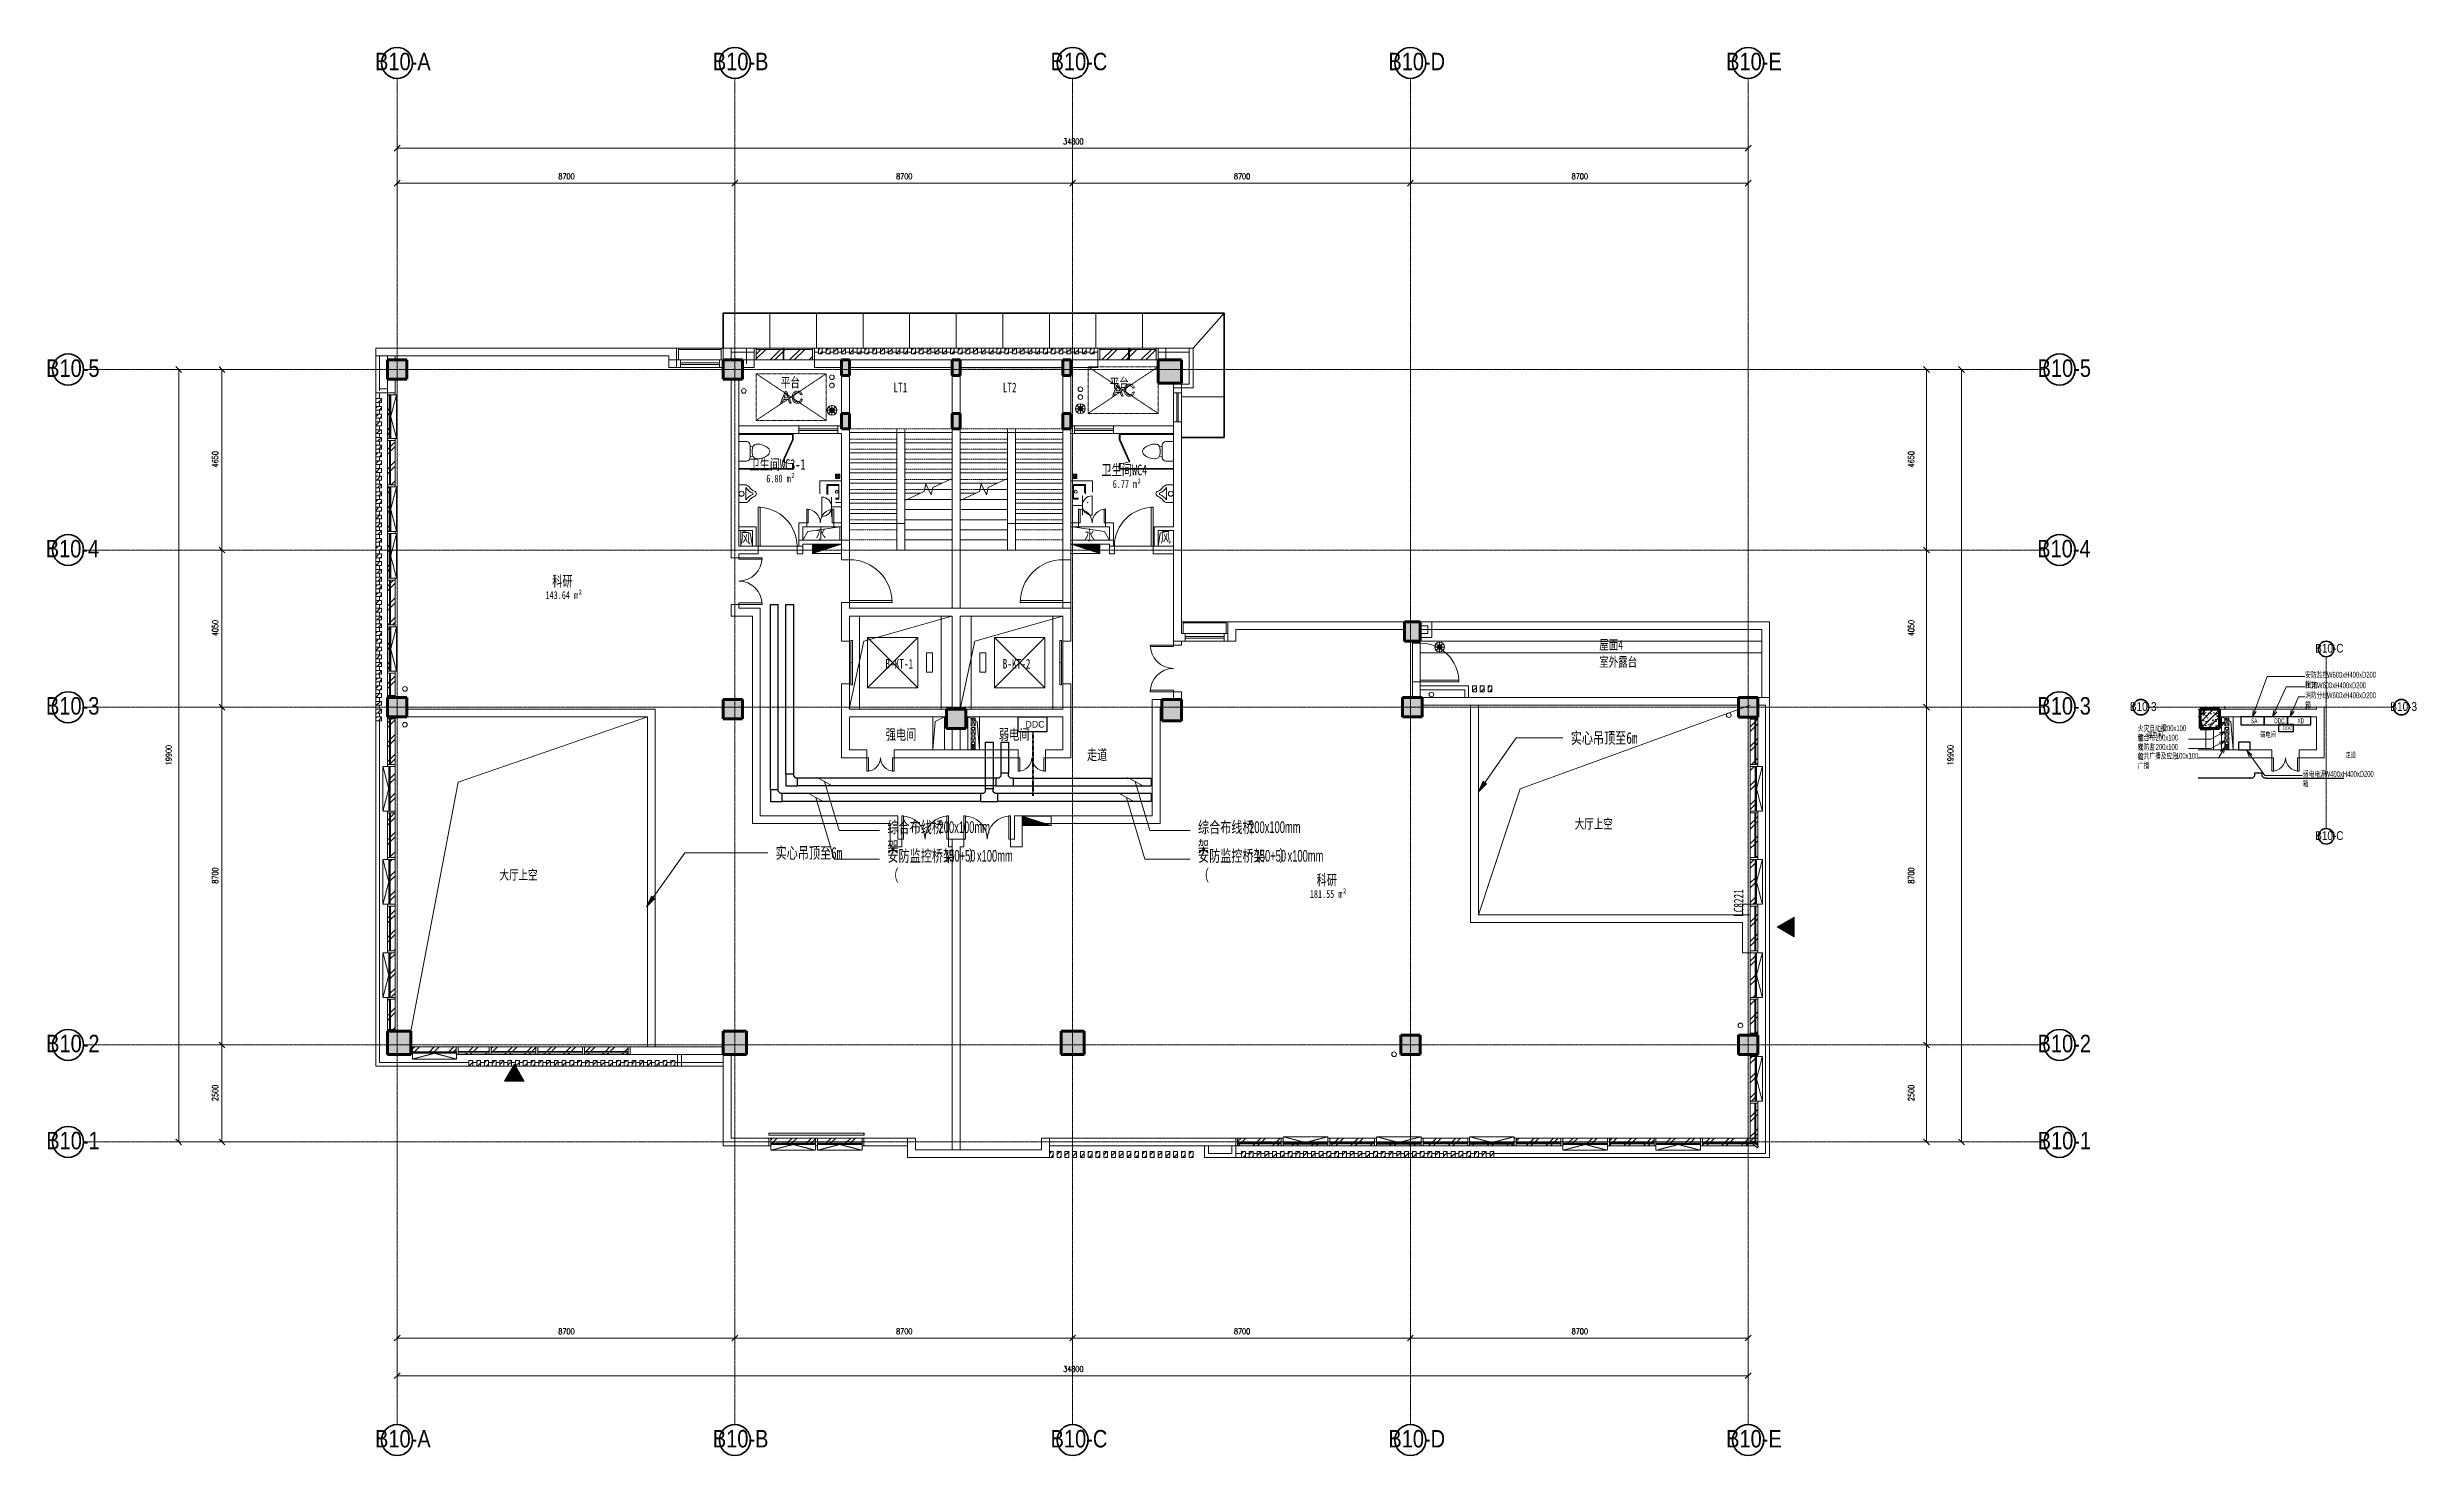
# Model space of a CAD drawing. Header units: millimetres. Extents: x 147592 to 208617, y -27981 to 8299.
import ezdxf

# ---------------------------------------------------------------- set-up
doc = ezdxf.new("R2010")
doc.units = ezdxf.units.MM
for name, pattern in [('Dash', [6.35, 3.175, -3.175]), ('Dash_2_', [6.35, 3.175, -3.175]), ('TJ Dash', [1.6, 1, -0.6]), ('划线', [6.35, 3.175, -3.175]), ('架空线', [3.97, 2.38, -1.59]), ('轴网线', [22.24, 12.7, -3.18, 3.18, -3.18])]:
    doc.linetypes.add(name, pattern=pattern)
for name, color, linetype, lineweight in [('A-____-____-DIMS', 7, 'Continuous', 5), ('A-____-____-DIMS-100', 7, 'Continuous', 5), ('A-____-NOTE-TEXT', 7, 'Continuous', 5), ('A-AREA-____-IDEN', 7, 'Continuous', 5), ('A-DETL-____-OTLN', 7, 'Continuous', 5), ('A-DETL-GENF-OTLN', 7, 'Continuous', 5), ('A-FLOR-HRAL-OTLN', 7, 'Continuous', 5), ('A-GENM-____-OTLN', 7, 'Continuous', 5), ('A-GLAZ-CURT-MCUT', 7, 'Continuous', 5), ('A-GLAZ-CURT-OTLN', 7, 'Continuous', 5), ('A-GLAZ-CWMG-MCUT', 7, 'Continuous', 13), ('A-GLAZ-CWMG-OTLN', 7, 'Continuous', 5), ('A-WALL-____-MCUT', 7, 'Continuous', 13), ('A-WALL-____-OTLN', 7, 'Continuous', 13), ('E-CABL-TRAY-OTLN', 7, 'Continuous', 35), ('E-ELEC-FIXT-OTLN', 7, 'Continuous', 5), ('E-WIRE-____-OTLN', 7, 'Continuous', 25), ('G-____-____-TEXT', 7, 'Continuous', 5), ('I-WALL-____-OTLN', 7, 'Continuous', 13), ('M-EQPM-____-HDLN', 7, '划线', 5), ('P-SANR-FIXT-HDLN', 7, '划线', 5), ('P-SANR-FIXT-OTLN', 7, 'Continuous', 5), ('Q-SPCQ-____-OTLN', 7, 'Continuous', 5), ('S-GRID-____-IDEN', 7, 'Continuous', 5), ('S-GRID-____-OTLN', 7, 'Continuous', 5), ('S-STRS-____-MBND', 7, 'Continuous', 5), ('S-STRS-____-OTLN', 7, 'Continuous', 5)]:
    doc.layers.add(name, color=color, linetype=linetype, lineweight=lineweight)
for name, color, linetype, lineweight, true_color in [('A-DOOR-____-MCUT', 7, 'Continuous', 13, 0x00007f), ('A-FLOR-____-OTLN', 7, 'Continuous', 13, 0x007f00), ('A-GLAZ-____-OTLN', 7, 'Continuous', 13, 0x00007f)]:
    doc.layers.add(name, color=color, linetype=linetype, lineweight=lineweight, true_color=true_color)
doc.styles.add('RomanD', font='romand__.ttf', dxfattribs={"width": 0.7, "height": 150})
doc.styles.add('TJ_FangSong', font='', dxfattribs={"height": 170})
doc.styles.add('TJ_FangSong_1', font='', dxfattribs={"height": 85})
doc.styles.add('TJ_FangSong_Narrow', font='', dxfattribs={"height": 450})
doc.styles.add('TJ_FangSong_Narrow_1', font='', dxfattribs={"width": 0.7, "height": 300})
doc.styles.add('TJ_FangSong_Narrow_2', font='', dxfattribs={"height": 225})
doc.styles.add('TJ_FangSong_Narrow_3', font='', dxfattribs={"width": 0.7, "height": 125})
doc.styles.add('TJ_FangSong_Narrow_4', font='', dxfattribs={"width": 0.7, "height": 150})
doc.styles.add('仿宋', font='', dxfattribs={"width": 0.7, "height": 200})
doc.styles.add('仿宋_1', font='', dxfattribs={"width": 0.7, "height": 275})
doc.styles.add('仿宋_2', font='', dxfattribs={"width": 0.7, "height": 250})
doc.styles.add('仿宋_3', font='', dxfattribs={"width": 0.7, "height": 300})
doc.styles.add('仿宋_4', font='', dxfattribs={"width": 0.7, "height": 137.5})
doc.styles.get('TJ_FangSong').set_extended_font_data('TJ_FangSong')
doc.styles.get('TJ_FangSong_1').set_extended_font_data('TJ_FangSong')
doc.styles.get('TJ_FangSong_Narrow').set_extended_font_data('TJ_FangSong_Narrow')
doc.styles.get('TJ_FangSong_Narrow_1').set_extended_font_data('TJ_FangSong_Narrow')
doc.styles.get('TJ_FangSong_Narrow_2').set_extended_font_data('TJ_FangSong_Narrow')
doc.styles.get('TJ_FangSong_Narrow_3').set_extended_font_data('TJ_FangSong_Narrow')
doc.styles.get('TJ_FangSong_Narrow_4').set_extended_font_data('TJ_FangSong_Narrow')
doc.styles.get('仿宋').set_extended_font_data('FangSong')
doc.styles.get('仿宋_1').set_extended_font_data('FangSong')
doc.styles.get('仿宋_2').set_extended_font_data('FangSong')
doc.styles.get('仿宋_3').set_extended_font_data('FangSong')
doc.styles.get('仿宋_4').set_extended_font_data('FangSong')
doc.dimstyles.new('对角线_-_1_5mm_RomanD_1_20', dxfattribs={"dimscale": 304.8, "dimtxt": 150.53621, "dimasz": 0.492126, "dimexe": 0.656168, "dimexo": 0.0625, "dimgap": 0.164042, "dimtad": 1, "dimdec": 0, "dimzin": 0, "dimdsep": 46, "dimtxsty": 'RomanD', "dimblk1": 'OBLIQUE', "dimblk2": 'OBLIQUE', "dimsah": 1, "dimcen": 0.09, "dimazin": 0, "dimtfac": 1, "dimtdec": 4, "dimtix": 1, "dimtmove": 2, "dimatfit": 3, "dimfxl": 1.64042, "dimfxlon": 1, "dimtvp": 1, "dimtolj": 1, "dimtzin": 0, "dimarcsym": 2})
doc.dimstyles.new('对角线_-_1_5mm_RomanD_1_20_1', dxfattribs={"dimscale": 304.8, "dimtxt": 150.53621, "dimasz": 0.492126, "dimexe": 0.656168, "dimexo": 0.0625, "dimgap": 0.164042, "dimtad": 1, "dimdec": 0, "dimzin": 0, "dimdsep": 46, "dimtxsty": 'RomanD', "dimblk1": 'OBLIQUE', "dimblk2": 'OBLIQUE', "dimsah": 1, "dimcen": 0.09, "dimazin": 0, "dimtfac": 1, "dimtdec": 4, "dimtix": 1, "dimtmove": 0, "dimatfit": 3, "dimfxl": 1.64042, "dimfxlon": 1, "dimtvp": 1, "dimtolj": 1, "dimtzin": 0, "dimarcsym": 2})
pattern_1 = [(45, (0, 0), (-251.4472, 251.4472), []), (45, (0, 381), (-251.4472, 251.4472), [])]

# ---------------------------------------------------------------- blocks, each defined once
blk = doc.blocks.new('TJ单扇平开门 - M1023-1831567-ELV_2F')
at = {"layer": 'A-DOOR-____-MCUT', "color": 251, "lineweight": 5, "true_color": 0x515151}
for p, q in [((500, 1100), (450, 1100)), ((450, 1100), (450, 100)), ((500, 100), (500, 1100)), ((450, 100), (500, 100))]:
    blk.add_line(p, q, dxfattribs=at)
at = {"layer": 'A-DOOR-____-MCUT', "color": 173, "lineweight": 5, "true_color": 0x5151be}
blk.add_arc((500, 100), 1000, 90, 180, dxfattribs=at)
blk = doc.blocks.new('TJ单扇平开门 - FMB1222b-2064251-ELV_2F')
at = {"layer": 'A-DOOR-____-MCUT', "color": 251, "lineweight": 5, "true_color": 0x515151}
for p, q in [((500, -100), (550, -100)), ((500, -1200), (500, -100)), ((550, -100), (550, -1200)), ((550, -1200), (500, -1200))]:
    blk.add_line(p, q, dxfattribs=at)
at = {"layer": 'A-DOOR-____-MCUT', "color": 173, "lineweight": 5, "true_color": 0x5151be}
blk.add_arc((550, -100), 1100, 180, 270, dxfattribs=at)
blk = doc.blocks.new('TJ单扇平开门 - M1023-2001523-ELV_2F')
at = {"layer": 'A-DOOR-____-MCUT', "color": 251, "lineweight": 5, "true_color": 0x515151}
for p, q in [((450, -100), (500, -100)), ((450, -1100), (450, -100)), ((500, -100), (500, -1100)), ((500, -1100), (450, -1100))]:
    blk.add_line(p, q, dxfattribs=at)
at = {"layer": 'A-DOOR-____-MCUT', "color": 173, "lineweight": 5, "true_color": 0x5151be}
blk.add_arc((500, -100), 1000, 180, 270, dxfattribs=at)
blk = doc.blocks.new('TJ双扇平开门 - FMC0723-2632172-ELV_2F')
at = {"layer": 'A-DOOR-____-MCUT', "color": 251, "lineweight": 5, "true_color": 0x515151}
for p, q in [((-350, 50), (-350, 400)), ((-350, 400), (-310, 400)), ((-310, 50), (-350, 50)), ((-310, 400), (-310, 50)), ((350, 400), (310, 400)), ((310, 400), (310, 50)), ((310, 50), (350, 50)), ((350, 50), (350, 400))]:
    blk.add_line(p, q, dxfattribs=at)
at = {"layer": 'A-DOOR-____-MCUT', "color": 173, "lineweight": 5, "true_color": 0x5151be}
for centre, start, end in [((-350, 50), 0, 90), ((350, 50), 90, 180)]:
    blk.add_arc(centre, 350, start, end, dxfattribs=at)
blk = doc.blocks.new('矩形竖梃 - 100_100mm 木色铝方通-1811006-ELV_2F')
at = {"layer": 'A-GLAZ-CWMG-OTLN', "true_color": 0x515151}
h = blk.add_hatch(dxfattribs=at)
h.set_pattern_fill('FP_1', color=251, style=0, pattern_type=2)
h.set_pattern_definition([(135, (177050.01, 20300), (-70.71068, -70.71068), [])])
h.paths.add_polyline_path([(-50, 0), (-50, 150), (50, 150), (50, 0)], flags=0)
at = {"layer": 'A-GLAZ-CWMG-MCUT', "color": 251, "lineweight": 5, "true_color": 0x515151}
for p, q in [((-50, 150), (50, 150)), ((-50, 0), (-50, 150)), ((50, 0), (-50, 0)), ((50, 150), (50, 0))]:
    blk.add_line(p, q, dxfattribs=at)
blk = doc.blocks.new('矩形竖梃 - 100_100mm 木色铝方通-V1-ELV_2F')
at = {"layer": 'A-GLAZ-CWMG-OTLN', "true_color": 0x515151}
h = blk.add_hatch(dxfattribs=at)
h.set_pattern_fill('FP_2', color=251, style=0, pattern_type=2)
h.set_pattern_definition([(135, (176850.01, 20300), (-70.71068, -70.71068), [])])
h.paths.add_polyline_path([(-50, 0), (-50, 150), (50, 150), (50, 0)], flags=0)
at = {"layer": 'A-GLAZ-CWMG-MCUT', "color": 251, "lineweight": 5, "true_color": 0x515151}
for p, q in [((-50, 150), (50, 150)), ((-50, 0), (-50, 150)), ((50, 0), (-50, 0)), ((50, 150), (50, 0))]:
    blk.add_line(p, q, dxfattribs=at)
blk = doc.blocks.new('矩形竖梃 - 100_100mm 木色铝方通-V2-ELV_2F')
at = {"layer": 'A-GLAZ-CWMG-OTLN', "true_color": 0x515151}
h = blk.add_hatch(dxfattribs=at)
h.set_pattern_fill('FP_3', color=251, style=0, pattern_type=2)
h.set_pattern_definition([(135, (176650.01, 20300), (-70.71068, -70.71068), [])])
h.paths.add_polyline_path([(-50, 0), (-50, 150), (50, 150), (50, 0)], flags=0)
at = {"layer": 'A-GLAZ-CWMG-MCUT', "color": 251, "lineweight": 5, "true_color": 0x515151}
for p, q in [((-50, 150), (50, 150)), ((-50, 0), (-50, 150)), ((50, 0), (-50, 0)), ((50, 150), (50, 0))]:
    blk.add_line(p, q, dxfattribs=at)
blk = doc.blocks.new('矩形竖梃 - 100_100mm 木色铝方通-V3-ELV_2F')
at = {"layer": 'A-GLAZ-CWMG-OTLN', "true_color": 0x515151}
h = blk.add_hatch(dxfattribs=at)
h.set_pattern_fill('FP_4', color=251, style=0, pattern_type=2)
h.set_pattern_definition([(135, (176450.01, 20300), (-70.71068, -70.71068), [])])
h.paths.add_polyline_path([(-50, 0), (-50, 150), (50, 150), (50, 0)], flags=0)
at = {"layer": 'A-GLAZ-CWMG-MCUT', "color": 251, "lineweight": 5, "true_color": 0x515151}
for p, q in [((-50, 150), (50, 150)), ((-50, 0), (-50, 150)), ((50, 0), (-50, 0)), ((50, 150), (50, 0))]:
    blk.add_line(p, q, dxfattribs=at)
blk = doc.blocks.new('矩形竖梃 - 100_100mm 木色铝方通-V4-ELV_2F')
at = {"layer": 'A-GLAZ-CWMG-OTLN', "true_color": 0x515151}
h = blk.add_hatch(dxfattribs=at)
h.set_pattern_fill('FP_5', color=251, style=0, pattern_type=2)
h.set_pattern_definition([(135, (176250.01, 20300), (-70.71068, -70.71068), [])])
h.paths.add_polyline_path([(-50, 0), (-50, 150), (50, 150), (50, 0)], flags=0)
at = {"layer": 'A-GLAZ-CWMG-MCUT', "color": 251, "lineweight": 5, "true_color": 0x515151}
for p, q in [((-50, 150), (50, 150)), ((-50, 0), (-50, 150)), ((50, 0), (-50, 0)), ((50, 150), (50, 0))]:
    blk.add_line(p, q, dxfattribs=at)
blk = doc.blocks.new('矩形竖梃 - 100_100mm 木色铝方通-V5-ELV_2F')
at = {"layer": 'A-GLAZ-CWMG-OTLN', "true_color": 0x515151}
h = blk.add_hatch(dxfattribs=at)
h.set_pattern_fill('FP_6', color=251, style=0, pattern_type=2)
h.set_pattern_definition([(135, (176050.01, 20300), (-70.71068, -70.71068), [])])
h.paths.add_polyline_path([(-50, 0), (-50, 150), (50, 150), (50, 0)], flags=0)
at = {"layer": 'A-GLAZ-CWMG-MCUT', "color": 251, "lineweight": 5, "true_color": 0x515151}
for p, q in [((-50, 150), (50, 150)), ((-50, 0), (-50, 150)), ((50, 0), (-50, 0)), ((50, 150), (50, 0))]:
    blk.add_line(p, q, dxfattribs=at)
blk = doc.blocks.new('矩形竖梃 - 100_100mm 木色铝方通-V6-ELV_2F')
at = {"layer": 'A-GLAZ-CWMG-OTLN', "true_color": 0x515151}
h = blk.add_hatch(dxfattribs=at)
h.set_pattern_fill('FP_7', color=251, style=0, pattern_type=2)
h.set_pattern_definition([(135, (175850.01, 20300), (-70.71068, -70.71068), [])])
h.paths.add_polyline_path([(-50, 0), (-50, 150), (50, 150), (50, 0)], flags=0)
at = {"layer": 'A-GLAZ-CWMG-MCUT', "color": 251, "lineweight": 5, "true_color": 0x515151}
for p, q in [((-50, 150), (50, 150)), ((-50, 0), (-50, 150)), ((50, 0), (-50, 0)), ((50, 150), (50, 0))]:
    blk.add_line(p, q, dxfattribs=at)
blk = doc.blocks.new('矩形竖梃 - 100_100mm 木色铝方通-V7-ELV_2F')
at = {"layer": 'A-GLAZ-CWMG-OTLN', "true_color": 0x515151}
h = blk.add_hatch(dxfattribs=at)
h.set_pattern_fill('FP_8', color=251, style=0, pattern_type=2)
h.set_pattern_definition([(135, (175650.01, 20300), (-70.71068, -70.71068), [])])
h.paths.add_polyline_path([(-50, 0), (-50, 150), (50, 150), (50, 0)], flags=0)
at = {"layer": 'A-GLAZ-CWMG-MCUT', "color": 251, "lineweight": 5, "true_color": 0x515151}
for p, q in [((-50, 150), (50, 150)), ((-50, 0), (-50, 150)), ((50, 0), (-50, 0)), ((50, 150), (50, 0))]:
    blk.add_line(p, q, dxfattribs=at)
blk = doc.blocks.new('矩形竖梃 - 100_100mm 木色铝方通-V8-ELV_2F')
at = {"layer": 'A-GLAZ-CWMG-OTLN', "true_color": 0x515151}
h = blk.add_hatch(dxfattribs=at)
h.set_pattern_fill('FP_9', color=251, style=0, pattern_type=2)
h.set_pattern_definition([(135, (175450.01, 20300), (-70.71068, -70.71068), [])])
h.paths.add_polyline_path([(-50, 0), (-50, 150), (50, 150), (50, 0)], flags=0)
at = {"layer": 'A-GLAZ-CWMG-MCUT', "color": 251, "lineweight": 5, "true_color": 0x515151}
for p, q in [((-50, 150), (50, 150)), ((-50, 0), (-50, 150)), ((50, 0), (-50, 0)), ((50, 150), (50, 0))]:
    blk.add_line(p, q, dxfattribs=at)
blk = doc.blocks.new('矩形竖梃 - 100_100mm 木色铝方通-V9-ELV_2F')
at = {"layer": 'A-GLAZ-CWMG-OTLN', "true_color": 0x515151}
h = blk.add_hatch(dxfattribs=at)
h.set_pattern_fill('FP_10', color=251, style=0, pattern_type=2)
h.set_pattern_definition([(135, (175250.01, 20300), (-70.71068, -70.71068), [])])
h.paths.add_polyline_path([(-50, 0), (-50, 150), (50, 150), (50, 0)], flags=0)
at = {"layer": 'A-GLAZ-CWMG-MCUT', "color": 251, "lineweight": 5, "true_color": 0x515151}
for p, q in [((-50, 150), (50, 150)), ((-50, 0), (-50, 150)), ((50, 0), (-50, 0)), ((50, 150), (50, 0))]:
    blk.add_line(p, q, dxfattribs=at)
blk = doc.blocks.new('矩形竖梃 - 100_100mm 木色铝方通-V10-ELV_2F')
at = {"layer": 'A-GLAZ-CWMG-OTLN', "true_color": 0x515151}
h = blk.add_hatch(dxfattribs=at)
h.set_pattern_fill('FP_11', color=251, style=0, pattern_type=2)
h.set_pattern_definition([(135, (175050.01, 20300), (-70.71068, -70.71068), [])])
h.paths.add_polyline_path([(-50, 0), (-50, 150), (50, 150), (50, 0)], flags=0)
at = {"layer": 'A-GLAZ-CWMG-MCUT', "color": 251, "lineweight": 5, "true_color": 0x515151}
for p, q in [((-50, 150), (50, 150)), ((-50, 0), (-50, 150)), ((50, 0), (-50, 0)), ((50, 150), (50, 0))]:
    blk.add_line(p, q, dxfattribs=at)
blk = doc.blocks.new('矩形竖梃 - 100_100mm 木色铝方通-V11-ELV_2F')
at = {"layer": 'A-GLAZ-CWMG-OTLN', "true_color": 0x515151}
h = blk.add_hatch(dxfattribs=at)
h.set_pattern_fill('FP_12', color=251, style=0, pattern_type=2)
h.set_pattern_definition([(135, (174850.01, 20300), (-70.71068, -70.71068), [])])
h.paths.add_polyline_path([(-50, 0), (-50, 150), (50, 150), (50, 0)], flags=0)
at = {"layer": 'A-GLAZ-CWMG-MCUT', "color": 251, "lineweight": 5, "true_color": 0x515151}
for p, q in [((-50, 150), (50, 150)), ((-50, 0), (-50, 150)), ((50, 0), (-50, 0)), ((50, 150), (50, 0))]:
    blk.add_line(p, q, dxfattribs=at)
blk = doc.blocks.new('矩形竖梃 - 100_100mm 木色铝方通-V12-ELV_2F')
at = {"layer": 'A-GLAZ-CWMG-OTLN', "true_color": 0x515151}
h = blk.add_hatch(dxfattribs=at)
h.set_pattern_fill('FP_13', color=251, style=0, pattern_type=2)
h.set_pattern_definition([(135, (174650.01, 20300), (-70.71068, -70.71068), [])])
h.paths.add_polyline_path([(-50, 0), (-50, 150), (50, 150), (50, 0)], flags=0)
at = {"layer": 'A-GLAZ-CWMG-MCUT', "color": 251, "lineweight": 5, "true_color": 0x515151}
for p, q in [((-50, 150), (50, 150)), ((-50, 0), (-50, 150)), ((50, 0), (-50, 0)), ((50, 150), (50, 0))]:
    blk.add_line(p, q, dxfattribs=at)
blk = doc.blocks.new('矩形竖梃 - 100_100mm 木色铝方通-V13-ELV_2F')
at = {"layer": 'A-GLAZ-CWMG-OTLN', "true_color": 0x515151}
h = blk.add_hatch(dxfattribs=at)
h.set_pattern_fill('FP_14', color=251, style=0, pattern_type=2)
h.set_pattern_definition([(135, (174450.01, 20300), (-70.71068, -70.71068), [])])
h.paths.add_polyline_path([(-50, 0), (-50, 150), (50, 150), (50, 0)], flags=0)
at = {"layer": 'A-GLAZ-CWMG-MCUT', "color": 251, "lineweight": 5, "true_color": 0x515151}
for p, q in [((-50, 150), (50, 150)), ((-50, 0), (-50, 150)), ((50, 0), (-50, 0)), ((50, 150), (50, 0))]:
    blk.add_line(p, q, dxfattribs=at)
blk = doc.blocks.new('矩形竖梃 - 100_100mm 木色铝方通-V14-ELV_2F')
at = {"layer": 'A-GLAZ-CWMG-OTLN', "true_color": 0x515151}
h = blk.add_hatch(dxfattribs=at)
h.set_pattern_fill('FP_15', color=251, style=0, pattern_type=2)
h.set_pattern_definition([(135, (174250.01, 20300), (-70.71068, -70.71068), [])])
h.paths.add_polyline_path([(-50, 0), (-50, 150), (50, 150), (50, 0)], flags=0)
at = {"layer": 'A-GLAZ-CWMG-MCUT', "color": 251, "lineweight": 5, "true_color": 0x515151}
for p, q in [((-50, 150), (50, 150)), ((-50, 0), (-50, 150)), ((50, 0), (-50, 0)), ((50, 150), (50, 0))]:
    blk.add_line(p, q, dxfattribs=at)
blk = doc.blocks.new('矩形竖梃 - 100_100mm 木色铝方通-V15-ELV_2F')
at = {"layer": 'A-GLAZ-CWMG-OTLN', "true_color": 0x515151}
h = blk.add_hatch(dxfattribs=at)
h.set_pattern_fill('FP_16', color=251, style=0, pattern_type=2)
h.set_pattern_definition([(135, (174050.01, 20300), (-70.71068, -70.71068), [])])
h.paths.add_polyline_path([(-50, 0), (-50, 150), (50, 150), (50, 0)], flags=0)
at = {"layer": 'A-GLAZ-CWMG-MCUT', "color": 251, "lineweight": 5, "true_color": 0x515151}
for p, q in [((-50, 150), (50, 150)), ((-50, 0), (-50, 150)), ((50, 0), (-50, 0)), ((50, 150), (50, 0))]:
    blk.add_line(p, q, dxfattribs=at)
blk = doc.blocks.new('矩形竖梃 - 100_100mm 木色铝方通-V16-ELV_2F')
at = {"layer": 'A-GLAZ-CWMG-OTLN', "true_color": 0x515151}
h = blk.add_hatch(dxfattribs=at)
h.set_pattern_fill('FP_17', color=251, style=0, pattern_type=2)
h.set_pattern_definition([(135, (173850.01, 20300), (-70.71068, -70.71068), [])])
h.paths.add_polyline_path([(-50, 0), (-50, 150), (50, 150), (50, 0)], flags=0)
at = {"layer": 'A-GLAZ-CWMG-MCUT', "color": 251, "lineweight": 5, "true_color": 0x515151}
for p, q in [((-50, 150), (50, 150)), ((-50, 0), (-50, 150)), ((50, 0), (-50, 0)), ((50, 150), (50, 0))]:
    blk.add_line(p, q, dxfattribs=at)
blk = doc.blocks.new('矩形竖梃 - 100_100mm 木色铝方通-V17-ELV_2F')
at = {"layer": 'A-GLAZ-CWMG-OTLN', "true_color": 0x515151}
h = blk.add_hatch(dxfattribs=at)
h.set_pattern_fill('FP_18', color=251, style=0, pattern_type=2)
h.set_pattern_definition([(135, (173650.01, 20300), (-70.71068, -70.71068), [])])
h.paths.add_polyline_path([(-50, 0), (-50, 150), (50, 150), (50, 0)], flags=0)
at = {"layer": 'A-GLAZ-CWMG-MCUT', "color": 251, "lineweight": 5, "true_color": 0x515151}
for p, q in [((-50, 150), (50, 150)), ((-50, 0), (-50, 150)), ((50, 0), (-50, 0)), ((50, 150), (50, 0))]:
    blk.add_line(p, q, dxfattribs=at)
blk = doc.blocks.new('矩形竖梃 - 100_100mm 木色铝方通-2754005-ELV_2F')
at = {"layer": 'A-GLAZ-CWMG-OTLN', "true_color": 0x515151}
h = blk.add_hatch(dxfattribs=at)
h.set_pattern_fill('FP_19', color=251, style=0, pattern_type=2)
h.set_pattern_definition([(135, (184800.01, 20300), (-70.71068, -70.71068), [])])
h.paths.add_polyline_path([(-50, 0), (-50, 150), (50, 150), (50, 0)], flags=0)
at = {"layer": 'A-GLAZ-CWMG-MCUT', "color": 251, "lineweight": 5, "true_color": 0x515151}
for p, q in [((-50, 150), (50, 150)), ((-50, 0), (-50, 150)), ((50, 0), (-50, 0)), ((50, 150), (50, 0))]:
    blk.add_line(p, q, dxfattribs=at)
blk = doc.blocks.new('矩形竖梃 - 100_100mm 木色铝方通-V18-ELV_2F')
at = {"layer": 'A-GLAZ-CWMG-OTLN', "true_color": 0x515151}
h = blk.add_hatch(dxfattribs=at)
h.set_pattern_fill('FP_20', color=251, style=0, pattern_type=2)
h.set_pattern_definition([(135, (184600.01, 20300), (-70.71068, -70.71068), [])])
h.paths.add_polyline_path([(-50, 0), (-50, 150), (50, 150), (50, 0)], flags=0)
at = {"layer": 'A-GLAZ-CWMG-MCUT', "color": 251, "lineweight": 5, "true_color": 0x515151}
for p, q in [((-50, 150), (50, 150)), ((-50, 0), (-50, 150)), ((50, 0), (-50, 0)), ((50, 150), (50, 0))]:
    blk.add_line(p, q, dxfattribs=at)
blk = doc.blocks.new('矩形竖梃 - 100_100mm 木色铝方通-V19-ELV_2F')
at = {"layer": 'A-GLAZ-CWMG-OTLN', "true_color": 0x515151}
h = blk.add_hatch(dxfattribs=at)
h.set_pattern_fill('FP_21', color=251, style=0, pattern_type=2)
h.set_pattern_definition([(135, (184400.01, 20300), (-70.71068, -70.71068), [])])
h.paths.add_polyline_path([(-50, 0), (-50, 150), (50, 150), (50, 0)], flags=0)
at = {"layer": 'A-GLAZ-CWMG-MCUT', "color": 251, "lineweight": 5, "true_color": 0x515151}
for p, q in [((-50, 150), (50, 150)), ((-50, 0), (-50, 150)), ((50, 0), (-50, 0)), ((50, 150), (50, 0))]:
    blk.add_line(p, q, dxfattribs=at)
blk = doc.blocks.new('矩形竖梃 - 100_100mm 木色铝方通-V20-ELV_2F')
at = {"layer": 'A-GLAZ-CWMG-OTLN', "true_color": 0x515151}
h = blk.add_hatch(dxfattribs=at)
h.set_pattern_fill('FP_22', color=251, style=0, pattern_type=2)
h.set_pattern_definition([(135, (184200.01, 20300), (-70.71068, -70.71068), [])])
h.paths.add_polyline_path([(-50, 0), (-50, 150), (50, 150), (50, 0)], flags=0)
at = {"layer": 'A-GLAZ-CWMG-MCUT', "color": 251, "lineweight": 5, "true_color": 0x515151}
for p, q in [((-50, 150), (50, 150)), ((-50, 0), (-50, 150)), ((50, 0), (-50, 0)), ((50, 150), (50, 0))]:
    blk.add_line(p, q, dxfattribs=at)
blk = doc.blocks.new('矩形竖梃 - 100_100mm 木色铝方通-V21-ELV_2F')
at = {"layer": 'A-GLAZ-CWMG-OTLN', "true_color": 0x515151}
h = blk.add_hatch(dxfattribs=at)
h.set_pattern_fill('FP_23', color=251, style=0, pattern_type=2)
h.set_pattern_definition([(135, (184000.01, 20300), (-70.71068, -70.71068), [])])
h.paths.add_polyline_path([(-50, 0), (-50, 150), (50, 150), (50, 0)], flags=0)
at = {"layer": 'A-GLAZ-CWMG-MCUT', "color": 251, "lineweight": 5, "true_color": 0x515151}
for p, q in [((-50, 150), (50, 150)), ((-50, 0), (-50, 150)), ((50, 0), (-50, 0)), ((50, 150), (50, 0))]:
    blk.add_line(p, q, dxfattribs=at)
blk = doc.blocks.new('矩形竖梃 - 100_100mm 木色铝方通-V22-ELV_2F')
at = {"layer": 'A-GLAZ-CWMG-OTLN', "true_color": 0x515151}
h = blk.add_hatch(dxfattribs=at)
h.set_pattern_fill('FP_24', color=251, style=0, pattern_type=2)
h.set_pattern_definition([(135, (183800.01, 20300), (-70.71068, -70.71068), [])])
h.paths.add_polyline_path([(50, 0), (-50, 0), (-50, 150), (50, 150)], flags=0)
at = {"layer": 'A-GLAZ-CWMG-MCUT', "color": 251, "lineweight": 5, "true_color": 0x515151}
for p, q in [((-50, 150), (50, 150)), ((-50, 0), (-50, 150)), ((50, 0), (-50, 0)), ((50, 150), (50, 0))]:
    blk.add_line(p, q, dxfattribs=at)
blk = doc.blocks.new('矩形竖梃 - 100_100mm 木色铝方通-V23-ELV_2F')
at = {"layer": 'A-GLAZ-CWMG-OTLN', "true_color": 0x515151}
h = blk.add_hatch(dxfattribs=at)
h.set_pattern_fill('FP_25', color=251, style=0, pattern_type=2)
h.set_pattern_definition([(135, (183600.01, 20300), (-70.71068, -70.71068), [])])
h.paths.add_polyline_path([(-50, 0), (-50, 150), (50, 150), (50, 0)], flags=0)
at = {"layer": 'A-GLAZ-CWMG-MCUT', "color": 251, "lineweight": 5, "true_color": 0x515151}
for p, q in [((-50, 150), (50, 150)), ((-50, 0), (-50, 150)), ((50, 0), (-50, 0)), ((50, 150), (50, 0))]:
    blk.add_line(p, q, dxfattribs=at)
blk = doc.blocks.new('矩形竖梃 - 100_100mm 木色铝方通-V24-ELV_2F')
at = {"layer": 'A-GLAZ-CWMG-OTLN', "true_color": 0x515151}
h = blk.add_hatch(dxfattribs=at)
h.set_pattern_fill('FP_26', color=251, style=0, pattern_type=2)
h.set_pattern_definition([(135, (183400.01, 20300), (-70.71068, -70.71068), [])])
h.paths.add_polyline_path([(-50, 0), (-50, 150), (50, 150), (50, 0)], flags=0)
at = {"layer": 'A-GLAZ-CWMG-MCUT', "color": 251, "lineweight": 5, "true_color": 0x515151}
for p, q in [((-50, 150), (50, 150)), ((-50, 0), (-50, 150)), ((50, 0), (-50, 0)), ((50, 150), (50, 0))]:
    blk.add_line(p, q, dxfattribs=at)
blk = doc.blocks.new('矩形竖梃 - 100_100mm 木色铝方通-V25-ELV_2F')
at = {"layer": 'A-GLAZ-CWMG-OTLN', "true_color": 0x515151}
h = blk.add_hatch(dxfattribs=at)
h.set_pattern_fill('FP_27', color=251, style=0, pattern_type=2)
h.set_pattern_definition([(135, (183200.01, 20300), (-70.71068, -70.71068), [])])
h.paths.add_polyline_path([(-50, 0), (-50, 150), (50, 150), (50, 0)], flags=0)
at = {"layer": 'A-GLAZ-CWMG-MCUT', "color": 251, "lineweight": 5, "true_color": 0x515151}
for p, q in [((-50, 150), (50, 150)), ((-50, 0), (-50, 150)), ((50, 0), (-50, 0)), ((50, 150), (50, 0))]:
    blk.add_line(p, q, dxfattribs=at)
blk = doc.blocks.new('矩形竖梃 - 100_100mm 木色铝方通-V26-ELV_2F')
at = {"layer": 'A-GLAZ-CWMG-OTLN', "true_color": 0x515151}
h = blk.add_hatch(dxfattribs=at)
h.set_pattern_fill('FP_28', color=251, style=0, pattern_type=2)
h.set_pattern_definition([(135, (183000.01, 20300), (-70.71068, -70.71068), [])])
h.paths.add_polyline_path([(-50, 0), (-50, 150), (50, 150), (50, 0)], flags=0)
at = {"layer": 'A-GLAZ-CWMG-MCUT', "color": 251, "lineweight": 5, "true_color": 0x515151}
for p, q in [((-50, 150), (50, 150)), ((-50, 0), (-50, 150)), ((50, 0), (-50, 0)), ((50, 150), (50, 0))]:
    blk.add_line(p, q, dxfattribs=at)
blk = doc.blocks.new('矩形竖梃 - 100_100mm 木色铝方通-V27-ELV_2F')
at = {"layer": 'A-GLAZ-CWMG-OTLN', "true_color": 0x515151}
h = blk.add_hatch(dxfattribs=at)
h.set_pattern_fill('FP_29', color=251, style=0, pattern_type=2)
h.set_pattern_definition([(135, (182800.01, 20300), (-70.71068, -70.71068), [])])
h.paths.add_polyline_path([(-50, 0), (-50, 150), (50, 150), (50, 0)], flags=0)
at = {"layer": 'A-GLAZ-CWMG-MCUT', "color": 251, "lineweight": 5, "true_color": 0x515151}
for p, q in [((-50, 150), (50, 150)), ((-50, 0), (-50, 150)), ((50, 0), (-50, 0)), ((50, 150), (50, 0))]:
    blk.add_line(p, q, dxfattribs=at)
blk = doc.blocks.new('矩形竖梃 - 100_100mm 木色铝方通-V28-ELV_2F')
at = {"layer": 'A-GLAZ-CWMG-OTLN', "true_color": 0x515151}
h = blk.add_hatch(dxfattribs=at)
h.set_pattern_fill('FP_30', color=251, style=0, pattern_type=2)
h.set_pattern_definition([(135, (182600.01, 20300), (-70.71068, -70.71068), [])])
h.paths.add_polyline_path([(-50, 0), (-50, 150), (50, 150), (50, 0)], flags=0)
at = {"layer": 'A-GLAZ-CWMG-MCUT', "color": 251, "lineweight": 5, "true_color": 0x515151}
for p, q in [((-50, 150), (50, 150)), ((-50, 0), (-50, 150)), ((50, 0), (-50, 0)), ((50, 150), (50, 0))]:
    blk.add_line(p, q, dxfattribs=at)
blk = doc.blocks.new('矩形竖梃 - 100_100mm 木色铝方通-V29-ELV_2F')
at = {"layer": 'A-GLAZ-CWMG-OTLN', "true_color": 0x515151}
h = blk.add_hatch(dxfattribs=at)
h.set_pattern_fill('FP_31', color=251, style=0, pattern_type=2)
h.set_pattern_definition([(135, (182400.01, 20300), (-70.71068, -70.71068), [])])
h.paths.add_polyline_path([(-50, 0), (-50, 150), (50, 150), (50, 0)], flags=0)
at = {"layer": 'A-GLAZ-CWMG-MCUT', "color": 251, "lineweight": 5, "true_color": 0x515151}
for p, q in [((-50, 150), (50, 150)), ((-50, 0), (-50, 150)), ((50, 0), (-50, 0)), ((50, 150), (50, 0))]:
    blk.add_line(p, q, dxfattribs=at)
blk = doc.blocks.new('矩形竖梃 - 100_100mm 木色铝方通-V30-ELV_2F')
at = {"layer": 'A-GLAZ-CWMG-OTLN', "true_color": 0x515151}
h = blk.add_hatch(dxfattribs=at)
h.set_pattern_fill('FP_32', color=251, style=0, pattern_type=2)
h.set_pattern_definition([(135, (182200.01, 20300), (-70.71068, -70.71068), [])])
h.paths.add_polyline_path([(-50, 0), (-50, 150), (50, 150), (50, 0)], flags=0)
at = {"layer": 'A-GLAZ-CWMG-MCUT', "color": 251, "lineweight": 5, "true_color": 0x515151}
for p, q in [((-50, 150), (50, 150)), ((-50, 0), (-50, 150)), ((50, 0), (-50, 0)), ((50, 150), (50, 0))]:
    blk.add_line(p, q, dxfattribs=at)
blk = doc.blocks.new('矩形竖梃 - 100_100mm 木色铝方通-V31-ELV_2F')
at = {"layer": 'A-GLAZ-CWMG-OTLN', "true_color": 0x515151}
h = blk.add_hatch(dxfattribs=at)
h.set_pattern_fill('FP_33', color=251, style=0, pattern_type=2)
h.set_pattern_definition([(135, (182000.01, 20300), (-70.71068, -70.71068), [])])
h.paths.add_polyline_path([(-50, 0), (-50, 150), (50, 150), (50, 0)], flags=0)
at = {"layer": 'A-GLAZ-CWMG-MCUT', "color": 251, "lineweight": 5, "true_color": 0x515151}
for p, q in [((-50, 150), (50, 150)), ((-50, 0), (-50, 150)), ((50, 0), (-50, 0)), ((50, 150), (50, 0))]:
    blk.add_line(p, q, dxfattribs=at)
blk = doc.blocks.new('矩形竖梃 - 100_100mm 木色铝方通-V32-ELV_2F')
at = {"layer": 'A-GLAZ-CWMG-OTLN', "true_color": 0x515151}
h = blk.add_hatch(dxfattribs=at)
h.set_pattern_fill('FP_34', color=251, style=0, pattern_type=2)
h.set_pattern_definition([(135, (181800.01, 20300), (-70.71068, -70.71068), [])])
h.paths.add_polyline_path([(-50, 0), (-50, 150), (50, 150), (50, 0)], flags=0)
at = {"layer": 'A-GLAZ-CWMG-MCUT', "color": 251, "lineweight": 5, "true_color": 0x515151}
for p, q in [((-50, 150), (50, 150)), ((-50, 0), (-50, 150)), ((50, 0), (-50, 0)), ((50, 150), (50, 0))]:
    blk.add_line(p, q, dxfattribs=at)
blk = doc.blocks.new('矩形竖梃 - 100_100mm 木色铝方通-V33-ELV_2F')
at = {"layer": 'A-GLAZ-CWMG-OTLN', "true_color": 0x515151}
h = blk.add_hatch(dxfattribs=at)
h.set_pattern_fill('FP_35', color=251, style=0, pattern_type=2)
h.set_pattern_definition([(135, (181600.01, 20300), (-70.71068, -70.71068), [])])
h.paths.add_polyline_path([(-50, 0), (-50, 150), (50, 150), (50, 0)], flags=0)
at = {"layer": 'A-GLAZ-CWMG-MCUT', "color": 251, "lineweight": 5, "true_color": 0x515151}
for p, q in [((-50, 150), (50, 150)), ((-50, 0), (-50, 150)), ((50, 0), (-50, 0)), ((50, 150), (50, 0))]:
    blk.add_line(p, q, dxfattribs=at)
blk = doc.blocks.new('矩形竖梃 - 100_100mm 木色铝方通-V34-ELV_2F')
at = {"layer": 'A-GLAZ-CWMG-OTLN', "true_color": 0x515151}
h = blk.add_hatch(dxfattribs=at)
h.set_pattern_fill('FP_36', color=251, style=0, pattern_type=2)
h.set_pattern_definition([(135, (181400.01, 20300), (-70.71068, -70.71068), [])])
h.paths.add_polyline_path([(-50, 0), (-50, 150), (50, 150), (50, 0)], flags=0)
at = {"layer": 'A-GLAZ-CWMG-MCUT', "color": 251, "lineweight": 5, "true_color": 0x515151}
for p, q in [((-50, 150), (50, 150)), ((-50, 0), (-50, 150)), ((50, 0), (-50, 0)), ((50, 150), (50, 0))]:
    blk.add_line(p, q, dxfattribs=at)
blk = doc.blocks.new('矩形竖梃 - 100_100mm 木色铝方通-V35-ELV_2F')
at = {"layer": 'A-GLAZ-CWMG-OTLN', "true_color": 0x515151}
h = blk.add_hatch(dxfattribs=at)
h.set_pattern_fill('FP_37', color=251, style=0, pattern_type=2)
h.set_pattern_definition([(135, (181200.01, 20300), (-70.71068, -70.71068), [])])
h.paths.add_polyline_path([(-50, 0), (-50, 150), (50, 150), (50, 0)], flags=0)
at = {"layer": 'A-GLAZ-CWMG-MCUT', "color": 251, "lineweight": 5, "true_color": 0x515151}
for p, q in [((-50, 150), (50, 150)), ((-50, 0), (-50, 150)), ((50, 0), (-50, 0)), ((50, 150), (50, 0))]:
    blk.add_line(p, q, dxfattribs=at)
blk = doc.blocks.new('矩形竖梃 - 100_100mm 木色铝方通-V36-ELV_2F')
at = {"layer": 'A-GLAZ-CWMG-OTLN', "true_color": 0x515151}
h = blk.add_hatch(dxfattribs=at)
h.set_pattern_fill('FP_38', color=251, style=0, pattern_type=2)
h.set_pattern_definition([(135, (181000.01, 20300), (-70.71068, -70.71068), [])])
h.paths.add_polyline_path([(-50, 0), (-50, 150), (50, 150), (50, 0)], flags=0)
at = {"layer": 'A-GLAZ-CWMG-MCUT', "color": 251, "lineweight": 5, "true_color": 0x515151}
for p, q in [((-50, 150), (50, 150)), ((-50, 0), (-50, 150)), ((50, 0), (-50, 0)), ((50, 150), (50, 0))]:
    blk.add_line(p, q, dxfattribs=at)
blk = doc.blocks.new('矩形竖梃 - 100_100mm 木色铝方通-V37-ELV_2F')
at = {"layer": 'A-GLAZ-CWMG-OTLN', "true_color": 0x515151}
h = blk.add_hatch(dxfattribs=at)
h.set_pattern_fill('FP_39', color=251, style=0, pattern_type=2)
h.set_pattern_definition([(135, (180800.01, 20300), (-70.71068, -70.71068), [])])
h.paths.add_polyline_path([(-50, 0), (-50, 150), (50, 150), (50, 0)], flags=0)
at = {"layer": 'A-GLAZ-CWMG-MCUT', "color": 251, "lineweight": 5, "true_color": 0x515151}
for p, q in [((-50, 150), (50, 150)), ((-50, 0), (-50, 150)), ((50, 0), (-50, 0)), ((50, 150), (50, 0))]:
    blk.add_line(p, q, dxfattribs=at)
blk = doc.blocks.new('矩形竖梃 - 100_100mm 木色铝方通-V38-ELV_2F')
at = {"layer": 'A-GLAZ-CWMG-OTLN', "true_color": 0x515151}
h = blk.add_hatch(dxfattribs=at)
h.set_pattern_fill('FP_40', color=251, style=0, pattern_type=2)
h.set_pattern_definition([(135, (180600.01, 20300), (-70.71068, -70.71068), [])])
h.paths.add_polyline_path([(-50, 0), (-50, 150), (50, 150), (50, 0)], flags=0)
at = {"layer": 'A-GLAZ-CWMG-MCUT', "color": 251, "lineweight": 5, "true_color": 0x515151}
for p, q in [((-50, 150), (50, 150)), ((-50, 0), (-50, 150)), ((50, 0), (-50, 0)), ((50, 150), (50, 0))]:
    blk.add_line(p, q, dxfattribs=at)
blk = doc.blocks.new('矩形竖梃 - 100_100mm 木色铝方通-V39-ELV_2F')
at = {"layer": 'A-GLAZ-CWMG-OTLN', "true_color": 0x515151}
h = blk.add_hatch(dxfattribs=at)
h.set_pattern_fill('FP_41', color=251, style=0, pattern_type=2)
h.set_pattern_definition([(135, (180400.01, 20300), (-70.71068, -70.71068), [])])
h.paths.add_polyline_path([(-50, 0), (-50, 150), (50, 150), (50, 0)], flags=0)
at = {"layer": 'A-GLAZ-CWMG-MCUT', "color": 251, "lineweight": 5, "true_color": 0x515151}
for p, q in [((-50, 150), (50, 150)), ((-50, 0), (-50, 150)), ((50, 0), (-50, 0)), ((50, 150), (50, 0))]:
    blk.add_line(p, q, dxfattribs=at)
blk = doc.blocks.new('矩形竖梃 - 100_100mm 木色铝方通-V40-ELV_2F')
at = {"layer": 'A-GLAZ-CWMG-OTLN', "true_color": 0x515151}
h = blk.add_hatch(dxfattribs=at)
h.set_pattern_fill('FP_42', color=251, style=0, pattern_type=2)
h.set_pattern_definition([(135, (180200.01, 20300), (-70.71068, -70.71068), [])])
h.paths.add_polyline_path([(-50, 0), (-50, 150), (50, 150), (50, 0)], flags=0)
at = {"layer": 'A-GLAZ-CWMG-MCUT', "color": 251, "lineweight": 5, "true_color": 0x515151}
for p, q in [((-50, 150), (50, 150)), ((-50, 0), (-50, 150)), ((50, 0), (-50, 0)), ((50, 150), (50, 0))]:
    blk.add_line(p, q, dxfattribs=at)
blk = doc.blocks.new('矩形竖梃 - 100_100mm 木色铝方通-V41-ELV_2F')
at = {"layer": 'A-GLAZ-CWMG-OTLN', "true_color": 0x515151}
h = blk.add_hatch(dxfattribs=at)
h.set_pattern_fill('FP_43', color=251, style=0, pattern_type=2)
h.set_pattern_definition([(135, (180000.01, 20300), (-70.71068, -70.71068), [])])
h.paths.add_polyline_path([(-50, 0), (-50, 150), (50, 150), (50, 0)], flags=0)
at = {"layer": 'A-GLAZ-CWMG-MCUT', "color": 251, "lineweight": 5, "true_color": 0x515151}
for p, q in [((-50, 150), (50, 150)), ((-50, 0), (-50, 150)), ((50, 0), (-50, 0)), ((50, 150), (50, 0))]:
    blk.add_line(p, q, dxfattribs=at)
blk = doc.blocks.new('矩形竖梃 - 100_100mm 木色铝方通-V42-ELV_2F')
at = {"layer": 'A-GLAZ-CWMG-OTLN', "true_color": 0x515151}
h = blk.add_hatch(dxfattribs=at)
h.set_pattern_fill('FP_44', color=251, style=0, pattern_type=2)
h.set_pattern_definition([(135, (179800.01, 20300), (-70.71068, -70.71068), [])])
h.paths.add_polyline_path([(-50, 0), (-50, 150), (50, 150), (50, 0)], flags=0)
at = {"layer": 'A-GLAZ-CWMG-MCUT', "color": 251, "lineweight": 5, "true_color": 0x515151}
for p, q in [((-50, 150), (50, 150)), ((-50, 0), (-50, 150)), ((50, 0), (-50, 0)), ((50, 150), (50, 0))]:
    blk.add_line(p, q, dxfattribs=at)
blk = doc.blocks.new('矩形竖梃 - 100_100mm 木色铝方通-V43-ELV_2F')
at = {"layer": 'A-GLAZ-CWMG-OTLN', "true_color": 0x515151}
h = blk.add_hatch(dxfattribs=at)
h.set_pattern_fill('FP_45', color=251, style=0, pattern_type=2)
h.set_pattern_definition([(135, (179600.01, 20300), (-70.71068, -70.71068), [])])
h.paths.add_polyline_path([(-50, 0), (-50, 150), (50, 150), (50, 0)], flags=0)
at = {"layer": 'A-GLAZ-CWMG-MCUT', "color": 251, "lineweight": 5, "true_color": 0x515151}
for p, q in [((-50, 150), (50, 150)), ((-50, 0), (-50, 150)), ((50, 0), (-50, 0)), ((50, 150), (50, 0))]:
    blk.add_line(p, q, dxfattribs=at)
blk = doc.blocks.new('矩形竖梃 - 100_100mm 木色铝方通-V44-ELV_2F')
at = {"layer": 'A-GLAZ-CWMG-OTLN', "true_color": 0x515151}
h = blk.add_hatch(dxfattribs=at)
h.set_pattern_fill('FP_46', color=251, style=0, pattern_type=2)
h.set_pattern_definition([(135, (179400.01, 20300), (-70.71068, -70.71068), [])])
h.paths.add_polyline_path([(-50, 0), (-50, 150), (50, 150), (50, 0)], flags=0)
at = {"layer": 'A-GLAZ-CWMG-MCUT', "color": 251, "lineweight": 5, "true_color": 0x515151}
for p, q in [((-50, 150), (50, 150)), ((-50, 0), (-50, 150)), ((50, 0), (-50, 0)), ((50, 150), (50, 0))]:
    blk.add_line(p, q, dxfattribs=at)
blk = doc.blocks.new('矩形竖梃 - 100_100mm 木色铝方通-V45-ELV_2F')
at = {"layer": 'A-GLAZ-CWMG-OTLN', "true_color": 0x515151}
h = blk.add_hatch(dxfattribs=at)
h.set_pattern_fill('FP_47', color=251, style=0, pattern_type=2)
h.set_pattern_definition([(135, (179200.01, 20300), (-70.71068, -70.71068), [])])
h.paths.add_polyline_path([(-50, 0), (-50, 150), (50, 150), (50, 0)], flags=0)
at = {"layer": 'A-GLAZ-CWMG-MCUT', "color": 251, "lineweight": 5, "true_color": 0x515151}
for p, q in [((-50, 150), (50, 150)), ((-50, 0), (-50, 150)), ((50, 0), (-50, 0)), ((50, 150), (50, 0))]:
    blk.add_line(p, q, dxfattribs=at)
blk = doc.blocks.new('矩形竖梃 - 100_100mm 木色铝方通-V46-ELV_2F')
at = {"layer": 'A-GLAZ-CWMG-OTLN', "true_color": 0x515151}
h = blk.add_hatch(dxfattribs=at)
h.set_pattern_fill('FP_48', color=251, style=0, pattern_type=2)
h.set_pattern_definition([(135, (179000.01, 20300), (-70.71068, -70.71068), [])])
h.paths.add_polyline_path([(-50, 0), (-50, 150), (50, 150), (50, 0)], flags=0)
at = {"layer": 'A-GLAZ-CWMG-MCUT', "color": 251, "lineweight": 5, "true_color": 0x515151}
for p, q in [((-50, 150), (50, 150)), ((-50, 0), (-50, 150)), ((50, 0), (-50, 0)), ((50, 150), (50, 0))]:
    blk.add_line(p, q, dxfattribs=at)
blk = doc.blocks.new('矩形竖梃 - 100_100mm 木色铝方通-V47-ELV_2F')
at = {"layer": 'A-GLAZ-CWMG-OTLN', "true_color": 0x515151}
h = blk.add_hatch(dxfattribs=at)
h.set_pattern_fill('FP_49', color=251, style=0, pattern_type=2)
h.set_pattern_definition([(135, (178800.01, 20300), (-70.71068, -70.71068), [])])
h.paths.add_polyline_path([(-50, 0), (-50, 150), (50, 150), (50, 0)], flags=0)
at = {"layer": 'A-GLAZ-CWMG-MCUT', "color": 251, "lineweight": 5, "true_color": 0x515151}
for p, q in [((-50, 150), (50, 150)), ((-50, 0), (-50, 150)), ((50, 0), (-50, 0)), ((50, 150), (50, 0))]:
    blk.add_line(p, q, dxfattribs=at)
blk = doc.blocks.new('矩形竖梃 - 100_100mm 木色铝方通-V48-ELV_2F')
at = {"layer": 'A-GLAZ-CWMG-OTLN', "true_color": 0x515151}
h = blk.add_hatch(dxfattribs=at)
h.set_pattern_fill('FP_50', color=251, style=0, pattern_type=2)
h.set_pattern_definition([(135, (178600.01, 20300), (-70.71068, -70.71068), [])])
h.paths.add_polyline_path([(-50, 0), (-50, 150), (50, 150), (50, 0)], flags=0)
at = {"layer": 'A-GLAZ-CWMG-MCUT', "color": 251, "lineweight": 5, "true_color": 0x515151}
for p, q in [((-50, 150), (50, 150)), ((-50, 0), (-50, 150)), ((50, 0), (-50, 0)), ((50, 150), (50, 0))]:
    blk.add_line(p, q, dxfattribs=at)
blk = doc.blocks.new('矩形竖梃 - 100_100mm 木色铝方通-V49-ELV_2F')
at = {"layer": 'A-GLAZ-CWMG-OTLN', "true_color": 0x515151}
h = blk.add_hatch(dxfattribs=at)
h.set_pattern_fill('FP_51', color=251, style=0, pattern_type=2)
h.set_pattern_definition([(135, (178400.01, 20300), (-70.71068, -70.71068), [])])
h.paths.add_polyline_path([(-50, 0), (-50, 150), (50, 150), (50, 0)], flags=0)
at = {"layer": 'A-GLAZ-CWMG-MCUT', "color": 251, "lineweight": 5, "true_color": 0x515151}
for p, q in [((-50, 150), (50, 150)), ((-50, 0), (-50, 150)), ((50, 0), (-50, 0)), ((50, 150), (50, 0))]:
    blk.add_line(p, q, dxfattribs=at)
blk = doc.blocks.new('矩形竖梃 - 100_100mm 木色铝方通-V50-ELV_2F')
at = {"layer": 'A-GLAZ-CWMG-OTLN', "true_color": 0x515151}
h = blk.add_hatch(dxfattribs=at)
h.set_pattern_fill('FP_52', color=251, style=0, pattern_type=2)
h.set_pattern_definition([(135, (163700.01, 17950), (-70.71068, -70.71068), [])])
h.paths.add_polyline_path([(-50, 0), (-50, 150), (50, 150), (50, 0)], flags=0)
at = {"layer": 'A-GLAZ-CWMG-MCUT', "color": 251, "lineweight": 5, "true_color": 0x515151}
for p, q in [((-50, 150), (50, 150)), ((-50, 0), (-50, 150)), ((50, 0), (-50, 0)), ((50, 150), (50, 0))]:
    blk.add_line(p, q, dxfattribs=at)
blk = doc.blocks.new('矩形竖梃 - 100_100mm 木色铝方通-V51-ELV_2F')
at = {"layer": 'A-GLAZ-CWMG-OTLN', "true_color": 0x515151}
h = blk.add_hatch(dxfattribs=at)
h.set_pattern_fill('FP_53', color=251, style=0, pattern_type=2)
h.set_pattern_definition([(135, (163500.01, 17950), (-70.71068, -70.71068), [])])
h.paths.add_polyline_path([(-50, 0), (-50, 150), (50, 150), (50, 0)], flags=0)
at = {"layer": 'A-GLAZ-CWMG-MCUT', "color": 251, "lineweight": 5, "true_color": 0x515151}
for p, q in [((-50, 150), (50, 150)), ((-50, 0), (-50, 150)), ((50, 0), (-50, 0)), ((50, 150), (50, 0))]:
    blk.add_line(p, q, dxfattribs=at)
blk = doc.blocks.new('矩形竖梃 - 100_100mm 木色铝方通-V52-ELV_2F')
at = {"layer": 'A-GLAZ-CWMG-OTLN', "true_color": 0x515151}
h = blk.add_hatch(dxfattribs=at)
h.set_pattern_fill('FP_54', color=251, style=0, pattern_type=2)
h.set_pattern_definition([(135, (163300.01, 17950), (-70.71068, -70.71068), [])])
h.paths.add_polyline_path([(-50, 0), (-50, 150), (50, 150), (50, 0)], flags=0)
at = {"layer": 'A-GLAZ-CWMG-MCUT', "color": 251, "lineweight": 5, "true_color": 0x515151}
for p, q in [((-50, 150), (50, 150)), ((-50, 0), (-50, 150)), ((50, 0), (-50, 0)), ((50, 150), (50, 0))]:
    blk.add_line(p, q, dxfattribs=at)
blk = doc.blocks.new('矩形竖梃 - 100_100mm 木色铝方通-V53-ELV_2F')
at = {"layer": 'A-GLAZ-CWMG-OTLN', "true_color": 0x515151}
h = blk.add_hatch(dxfattribs=at)
h.set_pattern_fill('FP_55', color=251, style=0, pattern_type=2)
h.set_pattern_definition([(135, (163100.01, 17950), (-70.71068, -70.71068), [])])
h.paths.add_polyline_path([(-50, 0), (-50, 150), (50, 150), (50, 0)], flags=0)
at = {"layer": 'A-GLAZ-CWMG-MCUT', "color": 251, "lineweight": 5, "true_color": 0x515151}
for p, q in [((-50, 150), (50, 150)), ((-50, 0), (-50, 150)), ((50, 0), (-50, 0)), ((50, 150), (50, 0))]:
    blk.add_line(p, q, dxfattribs=at)
blk = doc.blocks.new('矩形竖梃 - 100_100mm 木色铝方通-V54-ELV_2F')
at = {"layer": 'A-GLAZ-CWMG-OTLN', "true_color": 0x515151}
h = blk.add_hatch(dxfattribs=at)
h.set_pattern_fill('FP_56', color=251, style=0, pattern_type=2)
h.set_pattern_definition([(135, (162900.01, 17950), (-70.71068, -70.71068), [])])
h.paths.add_polyline_path([(-50, 0), (-50, 150), (50, 150), (50, 0)], flags=0)
at = {"layer": 'A-GLAZ-CWMG-MCUT', "color": 251, "lineweight": 5, "true_color": 0x515151}
for p, q in [((-50, 150), (50, 150)), ((-50, 0), (-50, 150)), ((50, 0), (-50, 0)), ((50, 150), (50, 0))]:
    blk.add_line(p, q, dxfattribs=at)
blk = doc.blocks.new('矩形竖梃 - 100_100mm 木色铝方通-V55-ELV_2F')
at = {"layer": 'A-GLAZ-CWMG-OTLN', "true_color": 0x515151}
h = blk.add_hatch(dxfattribs=at)
h.set_pattern_fill('FP_57', color=251, style=0, pattern_type=2)
h.set_pattern_definition([(135, (162700.01, 17950), (-70.71068, -70.71068), [])])
h.paths.add_polyline_path([(-50, 0), (-50, 150), (50, 150), (50, 0)], flags=0)
at = {"layer": 'A-GLAZ-CWMG-MCUT', "color": 251, "lineweight": 5, "true_color": 0x515151}
for p, q in [((-50, 150), (50, 150)), ((-50, 0), (-50, 150)), ((50, 0), (-50, 0)), ((50, 150), (50, 0))]:
    blk.add_line(p, q, dxfattribs=at)
blk = doc.blocks.new('矩形竖梃 - 100_100mm 木色铝方通-V56-ELV_2F')
at = {"layer": 'A-GLAZ-CWMG-OTLN', "true_color": 0x515151}
h = blk.add_hatch(dxfattribs=at)
h.set_pattern_fill('FP_58', color=251, style=0, pattern_type=2)
h.set_pattern_definition([(135, (162500.01, 17950), (-70.71068, -70.71068), [])])
h.paths.add_polyline_path([(-50, 0), (-50, 150), (50, 150), (50, 0)], flags=0)
at = {"layer": 'A-GLAZ-CWMG-MCUT', "color": 251, "lineweight": 5, "true_color": 0x515151}
for p, q in [((-50, 150), (50, 150)), ((-50, 0), (-50, 150)), ((50, 0), (-50, 0)), ((50, 150), (50, 0))]:
    blk.add_line(p, q, dxfattribs=at)
blk = doc.blocks.new('矩形竖梃 - 100_100mm 木色铝方通-V57-ELV_2F')
at = {"layer": 'A-GLAZ-CWMG-OTLN', "true_color": 0x515151}
h = blk.add_hatch(dxfattribs=at)
h.set_pattern_fill('FP_59', color=251, style=0, pattern_type=2)
h.set_pattern_definition([(135, (162300.01, 17950), (-70.71068, -70.71068), [])])
h.paths.add_polyline_path([(-50, 0), (-50, 150), (50, 150), (50, 0)], flags=0)
at = {"layer": 'A-GLAZ-CWMG-MCUT', "color": 251, "lineweight": 5, "true_color": 0x515151}
for p, q in [((-50, 150), (50, 150)), ((-50, 0), (-50, 150)), ((50, 0), (-50, 0)), ((50, 150), (50, 0))]:
    blk.add_line(p, q, dxfattribs=at)
blk = doc.blocks.new('矩形竖梃 - 100_100mm 木色铝方通-V58-ELV_2F')
at = {"layer": 'A-GLAZ-CWMG-OTLN', "true_color": 0x515151}
h = blk.add_hatch(dxfattribs=at)
h.set_pattern_fill('FP_60', color=251, style=0, pattern_type=2)
h.set_pattern_definition([(135, (162100.01, 17950), (-70.71068, -70.71068), [])])
h.paths.add_polyline_path([(-50, 0), (-50, 150), (50, 150), (50, 0)], flags=0)
at = {"layer": 'A-GLAZ-CWMG-MCUT', "color": 251, "lineweight": 5, "true_color": 0x515151}
for p, q in [((-50, 150), (50, 150)), ((-50, 0), (-50, 150)), ((50, 0), (-50, 0)), ((50, 150), (50, 0))]:
    blk.add_line(p, q, dxfattribs=at)
blk = doc.blocks.new('矩形竖梃 - 100_100mm 木色铝方通-V59-ELV_2F')
at = {"layer": 'A-GLAZ-CWMG-OTLN', "true_color": 0x515151}
h = blk.add_hatch(dxfattribs=at)
h.set_pattern_fill('FP_61', color=251, style=0, pattern_type=2)
h.set_pattern_definition([(135, (161900.01, 17950), (-70.71068, -70.71068), [])])
h.paths.add_polyline_path([(-50, 0), (-50, 150), (50, 150), (50, 0)], flags=0)
at = {"layer": 'A-GLAZ-CWMG-MCUT', "color": 251, "lineweight": 5, "true_color": 0x515151}
for p, q in [((-50, 150), (50, 150)), ((-50, 0), (-50, 150)), ((50, 0), (-50, 0)), ((50, 150), (50, 0))]:
    blk.add_line(p, q, dxfattribs=at)
blk = doc.blocks.new('矩形竖梃 - 100_100mm 木色铝方通-V60-ELV_2F')
at = {"layer": 'A-GLAZ-CWMG-OTLN', "true_color": 0x515151}
h = blk.add_hatch(dxfattribs=at)
h.set_pattern_fill('FP_62', color=251, style=0, pattern_type=2)
h.set_pattern_definition([(135, (161700.01, 17950), (-70.71068, -70.71068), [])])
h.paths.add_polyline_path([(-50, 0), (-50, 150), (50, 150), (50, 0)], flags=0)
at = {"layer": 'A-GLAZ-CWMG-MCUT', "color": 251, "lineweight": 5, "true_color": 0x515151}
for p, q in [((-50, 150), (50, 150)), ((-50, 0), (-50, 150)), ((50, 0), (-50, 0)), ((50, 150), (50, 0))]:
    blk.add_line(p, q, dxfattribs=at)
blk = doc.blocks.new('矩形竖梃 - 100_100mm 木色铝方通-V61-ELV_2F')
at = {"layer": 'A-GLAZ-CWMG-OTLN', "true_color": 0x515151}
h = blk.add_hatch(dxfattribs=at)
h.set_pattern_fill('FP_63', color=251, style=0, pattern_type=2)
h.set_pattern_definition([(135, (161500.01, 17950), (-70.71068, -70.71068), [])])
h.paths.add_polyline_path([(-50, 0), (-50, 150), (50, 150), (50, 0)], flags=0)
at = {"layer": 'A-GLAZ-CWMG-MCUT', "color": 251, "lineweight": 5, "true_color": 0x515151}
for p, q in [((-50, 150), (50, 150)), ((-50, 0), (-50, 150)), ((50, 0), (-50, 0)), ((50, 150), (50, 0))]:
    blk.add_line(p, q, dxfattribs=at)
blk = doc.blocks.new('矩形竖梃 - 100_100mm 木色铝方通-V62-ELV_2F')
at = {"layer": 'A-GLAZ-CWMG-OTLN', "true_color": 0x515151}
h = blk.add_hatch(dxfattribs=at)
h.set_pattern_fill('FP_64', color=251, style=0, pattern_type=2)
h.set_pattern_definition([(135, (161300.01, 17950), (-70.71068, -70.71068), [])])
h.paths.add_polyline_path([(-50, 0), (-50, 150), (50, 150), (50, 0)], flags=0)
at = {"layer": 'A-GLAZ-CWMG-MCUT', "color": 251, "lineweight": 5, "true_color": 0x515151}
for p, q in [((-50, 150), (50, 150)), ((-50, 0), (-50, 150)), ((50, 0), (-50, 0)), ((50, 150), (50, 0))]:
    blk.add_line(p, q, dxfattribs=at)
blk = doc.blocks.new('矩形竖梃 - 100_100mm 木色铝方通-V63-ELV_2F')
at = {"layer": 'A-GLAZ-CWMG-OTLN', "true_color": 0x515151}
h = blk.add_hatch(dxfattribs=at)
h.set_pattern_fill('FP_65', color=251, style=0, pattern_type=2)
h.set_pattern_definition([(135, (161100.01, 17950), (-70.71068, -70.71068), [])])
h.paths.add_polyline_path([(-50, 0), (-50, 150), (50, 150), (50, 0)], flags=0)
at = {"layer": 'A-GLAZ-CWMG-MCUT', "color": 251, "lineweight": 5, "true_color": 0x515151}
for p, q in [((-50, 150), (50, 150)), ((-50, 0), (-50, 150)), ((50, 0), (-50, 0)), ((50, 150), (50, 0))]:
    blk.add_line(p, q, dxfattribs=at)
blk = doc.blocks.new('矩形竖梃 - 100_100mm 木色铝方通-V64-ELV_2F')
at = {"layer": 'A-GLAZ-CWMG-OTLN', "true_color": 0x515151}
h = blk.add_hatch(dxfattribs=at)
h.set_pattern_fill('FP_66', color=251, style=0, pattern_type=2)
h.set_pattern_definition([(135, (160900.01, 17950), (-70.71068, -70.71068), [])])
h.paths.add_polyline_path([(-50, 0), (-50, 150), (50, 150), (50, 0)], flags=0)
at = {"layer": 'A-GLAZ-CWMG-MCUT', "color": 251, "lineweight": 5, "true_color": 0x515151}
for p, q in [((-50, 150), (50, 150)), ((-50, 0), (-50, 150)), ((50, 0), (-50, 0)), ((50, 150), (50, 0))]:
    blk.add_line(p, q, dxfattribs=at)
blk = doc.blocks.new('矩形竖梃 - 100_100mm 木色铝方通-V65-ELV_2F')
at = {"layer": 'A-GLAZ-CWMG-OTLN', "true_color": 0x515151}
h = blk.add_hatch(dxfattribs=at)
h.set_pattern_fill('FP_67', color=251, style=0, pattern_type=2)
h.set_pattern_definition([(135, (160700.01, 17950), (-70.71068, -70.71068), [])])
h.paths.add_polyline_path([(-50, 0), (-50, 150), (50, 150), (50, 0)], flags=0)
at = {"layer": 'A-GLAZ-CWMG-MCUT', "color": 251, "lineweight": 5, "true_color": 0x515151}
for p, q in [((-50, 150), (50, 150)), ((-50, 0), (-50, 150)), ((50, 0), (-50, 0)), ((50, 150), (50, 0))]:
    blk.add_line(p, q, dxfattribs=at)
blk = doc.blocks.new('矩形竖梃 - 100_100mm 木色铝方通-V66-ELV_2F')
at = {"layer": 'A-GLAZ-CWMG-OTLN', "true_color": 0x515151}
h = blk.add_hatch(dxfattribs=at)
h.set_pattern_fill('FP_68', color=251, style=0, pattern_type=2)
h.set_pattern_definition([(135, (160500.01, 17950), (-70.71068, -70.71068), [])])
h.paths.add_polyline_path([(-50, 0), (-50, 150), (50, 150), (50, 0)], flags=0)
at = {"layer": 'A-GLAZ-CWMG-MCUT', "color": 251, "lineweight": 5, "true_color": 0x515151}
for p, q in [((-50, 150), (50, 150)), ((-50, 0), (-50, 150)), ((50, 0), (-50, 0)), ((50, 150), (50, 0))]:
    blk.add_line(p, q, dxfattribs=at)
blk = doc.blocks.new('矩形竖梃 - 100_100mm 木色铝方通-V67-ELV_2F')
at = {"layer": 'A-GLAZ-CWMG-OTLN', "true_color": 0x515151}
h = blk.add_hatch(dxfattribs=at)
h.set_pattern_fill('FP_69', color=251, style=0, pattern_type=2)
h.set_pattern_definition([(135, (160300.01, 17950), (-70.71068, -70.71068), [])])
h.paths.add_polyline_path([(-50, 0), (-50, 150), (50, 150), (50, 0)], flags=0)
at = {"layer": 'A-GLAZ-CWMG-MCUT', "color": 251, "lineweight": 5, "true_color": 0x515151}
for p, q in [((-50, 150), (50, 150)), ((-50, 0), (-50, 150)), ((50, 0), (-50, 0)), ((50, 150), (50, 0))]:
    blk.add_line(p, q, dxfattribs=at)
blk = doc.blocks.new('矩形竖梃 - 100_100mm 木色铝方通-V68-ELV_2F')
at = {"layer": 'A-GLAZ-CWMG-OTLN', "true_color": 0x515151}
h = blk.add_hatch(dxfattribs=at)
h.set_pattern_fill('FP_70', color=251, style=0, pattern_type=2)
h.set_pattern_definition([(135, (160100.01, 17950), (-70.71068, -70.71068), [])])
h.paths.add_polyline_path([(-50, 0), (-50, 150), (50, 150), (50, 0)], flags=0)
at = {"layer": 'A-GLAZ-CWMG-MCUT', "color": 251, "lineweight": 5, "true_color": 0x515151}
for p, q in [((-50, 150), (50, 150)), ((-50, 0), (-50, 150)), ((50, 0), (-50, 0)), ((50, 150), (50, 0))]:
    blk.add_line(p, q, dxfattribs=at)
blk = doc.blocks.new('矩形竖梃 - 100_100mm 木色铝方通-V69-ELV_2F')
at = {"layer": 'A-GLAZ-CWMG-OTLN', "true_color": 0x515151}
h = blk.add_hatch(dxfattribs=at)
h.set_pattern_fill('FP_71', color=251, style=0, pattern_type=2)
h.set_pattern_definition([(135, (159900.01, 17950), (-70.71068, -70.71068), [])])
h.paths.add_polyline_path([(50, 0), (-50, 0), (-50, 150), (50, 150), (50, 50)], flags=0)
at = {"layer": 'A-GLAZ-CWMG-MCUT', "color": 251, "lineweight": 5, "true_color": 0x515151}
for p, q in [((-50, 150), (50, 150)), ((-50, 0), (-50, 150)), ((50, 0), (-50, 0)), ((50, 150), (50, 0))]:
    blk.add_line(p, q, dxfattribs=at)
blk = doc.blocks.new('矩形竖梃 - 100_100mm 木色铝方通-V70-ELV_2F')
at = {"layer": 'A-GLAZ-CWMG-OTLN', "true_color": 0x515151}
h = blk.add_hatch(dxfattribs=at)
h.set_pattern_fill('FP_72', color=251, style=0, pattern_type=2)
h.set_pattern_definition([(135, (159700.01, 17950), (-70.71068, -70.71068), [])])
h.paths.add_polyline_path([(-50, 0), (-50, 150), (50, 150), (50, 0)], flags=0)
at = {"layer": 'A-GLAZ-CWMG-MCUT', "color": 251, "lineweight": 5, "true_color": 0x515151}
for p, q in [((-50, 150), (50, 150)), ((-50, 0), (-50, 150)), ((50, 0), (-50, 0)), ((50, 150), (50, 0))]:
    blk.add_line(p, q, dxfattribs=at)
blk = doc.blocks.new('矩形竖梃 - 100_100mm 木色铝方通-V71-ELV_2F')
at = {"layer": 'A-GLAZ-CWMG-OTLN', "true_color": 0x515151}
h = blk.add_hatch(dxfattribs=at)
h.set_pattern_fill('FP_73', color=251, style=0, pattern_type=2)
h.set_pattern_definition([(135, (159500.01, 17950), (-70.71068, -70.71068), [])])
h.paths.add_polyline_path([(-50, 0), (-50, 150), (50, 150), (50, 0)], flags=0)
at = {"layer": 'A-GLAZ-CWMG-MCUT', "color": 251, "lineweight": 5, "true_color": 0x515151}
for p, q in [((-50, 150), (50, 150)), ((-50, 0), (-50, 150)), ((50, 0), (-50, 0)), ((50, 150), (50, 0))]:
    blk.add_line(p, q, dxfattribs=at)
blk = doc.blocks.new('矩形竖梃 - 100_100mm 木色铝方通-V72-ELV_2F')
at = {"layer": 'A-GLAZ-CWMG-OTLN', "true_color": 0x515151}
h = blk.add_hatch(dxfattribs=at)
h.set_pattern_fill('FP_74', color=251, style=0, pattern_type=2)
h.set_pattern_definition([(135, (159300.01, 17950), (-70.71068, -70.71068), [])])
h.paths.add_polyline_path([(-50, 0), (-50, 150), (50, 150), (50, 0)], flags=0)
at = {"layer": 'A-GLAZ-CWMG-MCUT', "color": 251, "lineweight": 5, "true_color": 0x515151}
for p, q in [((-50, 150), (50, 150)), ((-50, 0), (-50, 150)), ((50, 0), (-50, 0)), ((50, 150), (50, 0))]:
    blk.add_line(p, q, dxfattribs=at)
blk = doc.blocks.new('矩形竖梃 - 100_100mm 木色铝方通-V73-ELV_2F')
at = {"layer": 'A-GLAZ-CWMG-OTLN', "true_color": 0x515151}
h = blk.add_hatch(dxfattribs=at)
h.set_pattern_fill('FP_75', color=251, style=0, pattern_type=2)
h.set_pattern_definition([(135, (159100.01, 17950), (-70.71068, -70.71068), [])])
h.paths.add_polyline_path([(-50, 0), (-50, 150), (50, 150), (50, 0)], flags=0)
at = {"layer": 'A-GLAZ-CWMG-MCUT', "color": 251, "lineweight": 5, "true_color": 0x515151}
for p, q in [((-50, 150), (50, 150)), ((-50, 0), (-50, 150)), ((50, 0), (-50, 0)), ((50, 150), (50, 0))]:
    blk.add_line(p, q, dxfattribs=at)
blk = doc.blocks.new('矩形竖梃 - 100_100mm 木色铝方通-V74-ELV_2F')
at = {"layer": 'A-GLAZ-CWMG-OTLN', "true_color": 0x515151}
h = blk.add_hatch(dxfattribs=at)
h.set_pattern_fill('FP_76', color=251, style=0, pattern_type=2)
h.set_pattern_definition([(45, (9000, -156050.01), (-70.71068, 70.71068), [])])
h.paths.add_polyline_path([(-50, 150), (50, 150), (50, 0), (-50, 0)], flags=0)
at = {"layer": 'A-GLAZ-CWMG-MCUT', "color": 251, "lineweight": 5, "true_color": 0x515151}
for p, q in [((-50, 150), (50, 150)), ((-50, 0), (-50, 150)), ((50, 0), (-50, 0)), ((50, 150), (50, 0))]:
    blk.add_line(p, q, dxfattribs=at)
blk = doc.blocks.new('矩形竖梃 - 100_100mm 木色铝方通-V75-ELV_2F')
at = {"layer": 'A-GLAZ-CWMG-OTLN', "true_color": 0x515151}
h = blk.add_hatch(dxfattribs=at)
h.set_pattern_fill('FP_77', color=251, style=0, pattern_type=2)
h.set_pattern_definition([(45, (8800, -156050.01), (-70.71068, 70.71068), [])])
h.paths.add_polyline_path([(-50, 150), (50, 150), (50, 0), (-50, 0)], flags=0)
at = {"layer": 'A-GLAZ-CWMG-MCUT', "color": 251, "lineweight": 5, "true_color": 0x515151}
for p, q in [((-50, 150), (50, 150)), ((-50, 0), (-50, 150)), ((50, 0), (-50, 0)), ((50, 150), (50, 0))]:
    blk.add_line(p, q, dxfattribs=at)
blk = doc.blocks.new('矩形竖梃 - 100_100mm 木色铝方通-V76-ELV_2F')
at = {"layer": 'A-GLAZ-CWMG-OTLN', "true_color": 0x515151}
h = blk.add_hatch(dxfattribs=at)
h.set_pattern_fill('FP_78', color=251, style=0, pattern_type=2)
h.set_pattern_definition([(45, (8600, -156050.01), (-70.71068, 70.71068), [])])
h.paths.add_polyline_path([(-50, 150), (50, 150), (50, 0), (-50, 0)], flags=0)
at = {"layer": 'A-GLAZ-CWMG-MCUT', "color": 251, "lineweight": 5, "true_color": 0x515151}
for p, q in [((-50, 150), (50, 150)), ((-50, 0), (-50, 150)), ((50, 0), (-50, 0)), ((50, 150), (50, 0))]:
    blk.add_line(p, q, dxfattribs=at)
blk = doc.blocks.new('矩形竖梃 - 100_100mm 木色铝方通-V77-ELV_2F')
at = {"layer": 'A-GLAZ-CWMG-OTLN', "true_color": 0x515151}
h = blk.add_hatch(dxfattribs=at)
h.set_pattern_fill('FP_79', color=251, style=0, pattern_type=2)
h.set_pattern_definition([(45, (8400, -156050.01), (-70.71068, 70.71068), [])])
h.paths.add_polyline_path([(-50, 150), (50, 150), (50, 0), (-50, 0)], flags=0)
at = {"layer": 'A-GLAZ-CWMG-MCUT', "color": 251, "lineweight": 5, "true_color": 0x515151}
for p, q in [((-50, 150), (50, 150)), ((-50, 0), (-50, 150)), ((50, 0), (-50, 0)), ((50, 150), (50, 0))]:
    blk.add_line(p, q, dxfattribs=at)
blk = doc.blocks.new('矩形竖梃 - 100_100mm 木色铝方通-V78-ELV_2F')
at = {"layer": 'A-GLAZ-CWMG-OTLN', "true_color": 0x515151}
h = blk.add_hatch(dxfattribs=at)
h.set_pattern_fill('FP_80', color=251, style=0, pattern_type=2)
h.set_pattern_definition([(45, (8200, -156050.01), (-70.71068, 70.71068), [])])
h.paths.add_polyline_path([(-50, 150), (50, 150), (50, 0), (-50, 0)], flags=0)
at = {"layer": 'A-GLAZ-CWMG-MCUT', "color": 251, "lineweight": 5, "true_color": 0x515151}
for p, q in [((-50, 150), (50, 150)), ((-50, 0), (-50, 150)), ((50, 0), (-50, 0)), ((50, 150), (50, 0))]:
    blk.add_line(p, q, dxfattribs=at)
blk = doc.blocks.new('矩形竖梃 - 100_100mm 木色铝方通-V79-ELV_2F')
at = {"layer": 'A-GLAZ-CWMG-OTLN', "true_color": 0x515151}
h = blk.add_hatch(dxfattribs=at)
h.set_pattern_fill('FP_81', color=251, style=0, pattern_type=2)
h.set_pattern_definition([(45, (8000, -156050.01), (-70.71068, 70.71068), [])])
h.paths.add_polyline_path([(-50, 150), (50, 150), (50, 0), (-50, 0)], flags=0)
at = {"layer": 'A-GLAZ-CWMG-MCUT', "color": 251, "lineweight": 5, "true_color": 0x515151}
for p, q in [((-50, 150), (50, 150)), ((-50, 0), (-50, 150)), ((50, 0), (-50, 0)), ((50, 150), (50, 0))]:
    blk.add_line(p, q, dxfattribs=at)
blk = doc.blocks.new('矩形竖梃 - 100_100mm 木色铝方通-V80-ELV_2F')
at = {"layer": 'A-GLAZ-CWMG-OTLN', "true_color": 0x515151}
h = blk.add_hatch(dxfattribs=at)
h.set_pattern_fill('FP_82', color=251, style=0, pattern_type=2)
h.set_pattern_definition([(45, (7800, -156050.01), (-70.71068, 70.71068), [])])
h.paths.add_polyline_path([(-50, 150), (50, 150), (50, 0), (-50, 0)], flags=0)
at = {"layer": 'A-GLAZ-CWMG-MCUT', "color": 251, "lineweight": 5, "true_color": 0x515151}
for p, q in [((-50, 150), (50, 150)), ((-50, 0), (-50, 150)), ((50, 0), (-50, 0)), ((50, 150), (50, 0))]:
    blk.add_line(p, q, dxfattribs=at)
blk = doc.blocks.new('矩形竖梃 - 100_100mm 木色铝方通-V81-ELV_2F')
at = {"layer": 'A-GLAZ-CWMG-OTLN', "true_color": 0x515151}
h = blk.add_hatch(dxfattribs=at)
h.set_pattern_fill('FP_83', color=251, style=0, pattern_type=2)
h.set_pattern_definition([(45, (7600, -156050.01), (-70.71068, 70.71068), [])])
h.paths.add_polyline_path([(-50, 150), (50, 150), (50, 0), (-50, 0)], flags=0)
at = {"layer": 'A-GLAZ-CWMG-MCUT', "color": 251, "lineweight": 5, "true_color": 0x515151}
for p, q in [((-50, 150), (50, 150)), ((-50, 0), (-50, 150)), ((50, 0), (-50, 0)), ((50, 150), (50, 0))]:
    blk.add_line(p, q, dxfattribs=at)
blk = doc.blocks.new('矩形竖梃 - 100_100mm 木色铝方通-V82-ELV_2F')
at = {"layer": 'A-GLAZ-CWMG-OTLN', "true_color": 0x515151}
h = blk.add_hatch(dxfattribs=at)
h.set_pattern_fill('FP_84', color=251, style=0, pattern_type=2)
h.set_pattern_definition([(45, (7400, -156050.01), (-70.71068, 70.71068), [])])
h.paths.add_polyline_path([(-50, 150), (50, 150), (50, 0), (-50, 0)], flags=0)
at = {"layer": 'A-GLAZ-CWMG-MCUT', "color": 251, "lineweight": 5, "true_color": 0x515151}
for p, q in [((-50, 150), (50, 150)), ((-50, 0), (-50, 150)), ((50, 0), (-50, 0)), ((50, 150), (50, 0))]:
    blk.add_line(p, q, dxfattribs=at)
blk = doc.blocks.new('矩形竖梃 - 100_100mm 木色铝方通-V83-ELV_2F')
at = {"layer": 'A-GLAZ-CWMG-OTLN', "true_color": 0x515151}
h = blk.add_hatch(dxfattribs=at)
h.set_pattern_fill('FP_85', color=251, style=0, pattern_type=2)
h.set_pattern_definition([(45, (7200, -156050.01), (-70.71068, 70.71068), [])])
h.paths.add_polyline_path([(-50, 150), (50, 150), (50, 0), (-50, 0)], flags=0)
at = {"layer": 'A-GLAZ-CWMG-MCUT', "color": 251, "lineweight": 5, "true_color": 0x515151}
for p, q in [((-50, 150), (50, 150)), ((-50, 0), (-50, 150)), ((50, 0), (-50, 0)), ((50, 150), (50, 0))]:
    blk.add_line(p, q, dxfattribs=at)
blk = doc.blocks.new('矩形竖梃 - 100_100mm 木色铝方通-V84-ELV_2F')
at = {"layer": 'A-GLAZ-CWMG-OTLN', "true_color": 0x515151}
h = blk.add_hatch(dxfattribs=at)
h.set_pattern_fill('FP_86', color=251, style=0, pattern_type=2)
h.set_pattern_definition([(45, (7000, -156050.01), (-70.71068, 70.71068), [])])
h.paths.add_polyline_path([(-50, 150), (50, 150), (50, 0), (-50, 0)], flags=0)
at = {"layer": 'A-GLAZ-CWMG-MCUT', "color": 251, "lineweight": 5, "true_color": 0x515151}
for p, q in [((-50, 150), (50, 150)), ((-50, 0), (-50, 150)), ((50, 0), (-50, 0)), ((50, 150), (50, 0))]:
    blk.add_line(p, q, dxfattribs=at)
blk = doc.blocks.new('矩形竖梃 - 100_100mm 木色铝方通-V85-ELV_2F')
at = {"layer": 'A-GLAZ-CWMG-OTLN', "true_color": 0x515151}
h = blk.add_hatch(dxfattribs=at)
h.set_pattern_fill('FP_87', color=251, style=0, pattern_type=2)
h.set_pattern_definition([(45, (6800, -156050.01), (-70.71068, 70.71068), [])])
h.paths.add_polyline_path([(-50, 150), (50, 150), (50, 0), (-50, 0)], flags=0)
at = {"layer": 'A-GLAZ-CWMG-MCUT', "color": 251, "lineweight": 5, "true_color": 0x515151}
for p, q in [((-50, 150), (50, 150)), ((-50, 0), (-50, 150)), ((50, 0), (-50, 0)), ((50, 150), (50, 0))]:
    blk.add_line(p, q, dxfattribs=at)
blk = doc.blocks.new('矩形竖梃 - 100_100mm 木色铝方通-V86-ELV_2F')
at = {"layer": 'A-GLAZ-CWMG-OTLN', "true_color": 0x515151}
h = blk.add_hatch(dxfattribs=at)
h.set_pattern_fill('FP_88', color=251, style=0, pattern_type=2)
h.set_pattern_definition([(45, (6600, -156050.01), (-70.71068, 70.71068), [])])
h.paths.add_polyline_path([(-50, 150), (50, 150), (50, 0), (-50, 0)], flags=0)
at = {"layer": 'A-GLAZ-CWMG-MCUT', "color": 251, "lineweight": 5, "true_color": 0x515151}
for p, q in [((-50, 150), (50, 150)), ((-50, 0), (-50, 150)), ((50, 0), (-50, 0)), ((50, 150), (50, 0))]:
    blk.add_line(p, q, dxfattribs=at)
blk = doc.blocks.new('矩形竖梃 - 100_100mm 木色铝方通-V87-ELV_2F')
at = {"layer": 'A-GLAZ-CWMG-OTLN', "true_color": 0x515151}
h = blk.add_hatch(dxfattribs=at)
h.set_pattern_fill('FP_89', color=251, style=0, pattern_type=2)
h.set_pattern_definition([(45, (6400, -156050.01), (-70.71068, 70.71068), [])])
h.paths.add_polyline_path([(-50, 150), (50, 150), (50, 0), (-50, 0)], flags=0)
at = {"layer": 'A-GLAZ-CWMG-MCUT', "color": 251, "lineweight": 5, "true_color": 0x515151}
for p, q in [((-50, 150), (50, 150)), ((-50, 0), (-50, 150)), ((50, 0), (-50, 0)), ((50, 150), (50, 0))]:
    blk.add_line(p, q, dxfattribs=at)
blk = doc.blocks.new('矩形竖梃 - 100_100mm 木色铝方通-V88-ELV_2F')
at = {"layer": 'A-GLAZ-CWMG-OTLN', "true_color": 0x515151}
h = blk.add_hatch(dxfattribs=at)
h.set_pattern_fill('FP_90', color=251, style=0, pattern_type=2)
h.set_pattern_definition([(45, (6200, -156050.01), (-70.71068, 70.71068), [])])
h.paths.add_polyline_path([(-50, 150), (50, 150), (50, 0), (-50, 0)], flags=0)
at = {"layer": 'A-GLAZ-CWMG-MCUT', "color": 251, "lineweight": 5, "true_color": 0x515151}
for p, q in [((-50, 150), (50, 150)), ((-50, 0), (-50, 150)), ((50, 0), (-50, 0)), ((50, 150), (50, 0))]:
    blk.add_line(p, q, dxfattribs=at)
blk = doc.blocks.new('矩形竖梃 - 100_100mm 木色铝方通-V89-ELV_2F')
at = {"layer": 'A-GLAZ-CWMG-OTLN', "true_color": 0x515151}
h = blk.add_hatch(dxfattribs=at)
h.set_pattern_fill('FP_91', color=251, style=0, pattern_type=2)
h.set_pattern_definition([(45, (6000, -156050.01), (-70.71068, 70.71068), [])])
h.paths.add_polyline_path([(-50, 150), (50, 150), (50, 0), (-50, 0)], flags=0)
at = {"layer": 'A-GLAZ-CWMG-MCUT', "color": 251, "lineweight": 5, "true_color": 0x515151}
for p, q in [((-50, 150), (50, 150)), ((-50, 0), (-50, 150)), ((50, 0), (-50, 0)), ((50, 150), (50, 0))]:
    blk.add_line(p, q, dxfattribs=at)
blk = doc.blocks.new('矩形竖梃 - 100_100mm 木色铝方通-V90-ELV_2F')
at = {"layer": 'A-GLAZ-CWMG-OTLN', "true_color": 0x515151}
h = blk.add_hatch(dxfattribs=at)
h.set_pattern_fill('FP_92', color=251, style=0, pattern_type=2)
h.set_pattern_definition([(45, (5800, -156050.01), (-70.71068, 70.71068), [])])
h.paths.add_polyline_path([(-50, 150), (50, 150), (50, 0), (-50, 0)], flags=0)
at = {"layer": 'A-GLAZ-CWMG-MCUT', "color": 251, "lineweight": 5, "true_color": 0x515151}
for p, q in [((-50, 150), (50, 150)), ((-50, 0), (-50, 150)), ((50, 0), (-50, 0)), ((50, 150), (50, 0))]:
    blk.add_line(p, q, dxfattribs=at)
blk = doc.blocks.new('矩形竖梃 - 100_100mm 木色铝方通-V91-ELV_2F')
at = {"layer": 'A-GLAZ-CWMG-OTLN', "true_color": 0x515151}
h = blk.add_hatch(dxfattribs=at)
h.set_pattern_fill('FP_93', color=251, style=0, pattern_type=2)
h.set_pattern_definition([(45, (5600, -156050.01), (-70.71068, 70.71068), [])])
h.paths.add_polyline_path([(-50, 150), (50, 150), (50, 0), (-50, 0)], flags=0)
at = {"layer": 'A-GLAZ-CWMG-MCUT', "color": 251, "lineweight": 5, "true_color": 0x515151}
for p, q in [((-50, 150), (50, 150)), ((-50, 0), (-50, 150)), ((50, 0), (-50, 0)), ((50, 150), (50, 0))]:
    blk.add_line(p, q, dxfattribs=at)
blk = doc.blocks.new('矩形竖梃 - 100_100mm 木色铝方通-V92-ELV_2F')
at = {"layer": 'A-GLAZ-CWMG-OTLN', "true_color": 0x515151}
h = blk.add_hatch(dxfattribs=at)
h.set_pattern_fill('FP_94', color=251, style=0, pattern_type=2)
h.set_pattern_definition([(45, (5400, -156050.01), (-70.71068, 70.71068), [])])
h.paths.add_polyline_path([(-50, 150), (50, 150), (50, 0), (-50, 0)], flags=0)
at = {"layer": 'A-GLAZ-CWMG-MCUT', "color": 251, "lineweight": 5, "true_color": 0x515151}
for p, q in [((-50, 150), (50, 150)), ((-50, 0), (-50, 150)), ((50, 0), (-50, 0)), ((50, 150), (50, 0))]:
    blk.add_line(p, q, dxfattribs=at)
blk = doc.blocks.new('矩形竖梃 - 100_100mm 木色铝方通-V93-ELV_2F')
at = {"layer": 'A-GLAZ-CWMG-OTLN', "true_color": 0x515151}
h = blk.add_hatch(dxfattribs=at)
h.set_pattern_fill('FP_95', color=251, style=0, pattern_type=2)
h.set_pattern_definition([(45, (5200, -156050.01), (-70.71068, 70.71068), [])])
h.paths.add_polyline_path([(-50, 150), (50, 150), (50, 0), (-50, 0)], flags=0)
at = {"layer": 'A-GLAZ-CWMG-MCUT', "color": 251, "lineweight": 5, "true_color": 0x515151}
for p, q in [((-50, 150), (50, 150)), ((-50, 0), (-50, 150)), ((50, 0), (-50, 0)), ((50, 150), (50, 0))]:
    blk.add_line(p, q, dxfattribs=at)
blk = doc.blocks.new('矩形竖梃 - 100_100mm 木色铝方通-V94-ELV_2F')
at = {"layer": 'A-GLAZ-CWMG-OTLN', "true_color": 0x515151}
h = blk.add_hatch(dxfattribs=at)
h.set_pattern_fill('FP_96', color=251, style=0, pattern_type=2)
h.set_pattern_definition([(45, (5000, -156050.01), (-70.71068, 70.71068), [])])
h.paths.add_polyline_path([(-50, 150), (50, 150), (50, 0), (-50, 0)], flags=0)
at = {"layer": 'A-GLAZ-CWMG-MCUT', "color": 251, "lineweight": 5, "true_color": 0x515151}
for p, q in [((-50, 150), (50, 150)), ((-50, 0), (-50, 150)), ((50, 0), (-50, 0)), ((50, 150), (50, 0))]:
    blk.add_line(p, q, dxfattribs=at)
blk = doc.blocks.new('矩形竖梃 - 100_100mm 木色铝方通-V95-ELV_2F')
at = {"layer": 'A-GLAZ-CWMG-OTLN', "true_color": 0x515151}
h = blk.add_hatch(dxfattribs=at)
h.set_pattern_fill('FP_97', color=251, style=0, pattern_type=2)
h.set_pattern_definition([(45, (4800, -156050.01), (-70.71068, 70.71068), [])])
h.paths.add_polyline_path([(-50, 150), (50, 150), (50, 0), (-50, 0)], flags=0)
at = {"layer": 'A-GLAZ-CWMG-MCUT', "color": 251, "lineweight": 5, "true_color": 0x515151}
for p, q in [((-50, 150), (50, 150)), ((-50, 0), (-50, 150)), ((50, 0), (-50, 0)), ((50, 150), (50, 0))]:
    blk.add_line(p, q, dxfattribs=at)
blk = doc.blocks.new('矩形竖梃 - 100_100mm 木色铝方通-V96-ELV_2F')
at = {"layer": 'A-GLAZ-CWMG-OTLN', "true_color": 0x515151}
h = blk.add_hatch(dxfattribs=at)
h.set_pattern_fill('FP_98', color=251, style=0, pattern_type=2)
h.set_pattern_definition([(45, (4600, -156050.01), (-70.71068, 70.71068), [])])
h.paths.add_polyline_path([(-50, 150), (50, 150), (50, 0), (-50, 0)], flags=0)
at = {"layer": 'A-GLAZ-CWMG-MCUT', "color": 251, "lineweight": 5, "true_color": 0x515151}
for p, q in [((-50, 150), (50, 150)), ((-50, 0), (-50, 150)), ((50, 0), (-50, 0)), ((50, 150), (50, 0))]:
    blk.add_line(p, q, dxfattribs=at)
blk = doc.blocks.new('矩形竖梃 - 100_100mm 木色铝方通-V97-ELV_2F')
at = {"layer": 'A-GLAZ-CWMG-OTLN', "true_color": 0x515151}
h = blk.add_hatch(dxfattribs=at)
h.set_pattern_fill('FP_99', color=251, style=0, pattern_type=2)
h.set_pattern_definition([(45, (4400, -156050.01), (-70.71068, 70.71068), [])])
h.paths.add_polyline_path([(-50, 150), (50, 150), (50, 0), (-50, 0)], flags=0)
at = {"layer": 'A-GLAZ-CWMG-MCUT', "color": 251, "lineweight": 5, "true_color": 0x515151}
for p, q in [((-50, 150), (50, 150)), ((-50, 0), (-50, 150)), ((50, 0), (-50, 0)), ((50, 150), (50, 0))]:
    blk.add_line(p, q, dxfattribs=at)
blk = doc.blocks.new('矩形竖梃 - 100_100mm 木色铝方通-V98-ELV_2F')
at = {"layer": 'A-GLAZ-CWMG-OTLN', "true_color": 0x515151}
h = blk.add_hatch(dxfattribs=at)
h.set_pattern_fill('FP_100', color=251, style=0, pattern_type=2)
h.set_pattern_definition([(45, (4200, -156050.01), (-70.71068, 70.71068), [])])
h.paths.add_polyline_path([(-50, 150), (50, 150), (50, 0), (-50, 0)], flags=0)
at = {"layer": 'A-GLAZ-CWMG-MCUT', "color": 251, "lineweight": 5, "true_color": 0x515151}
for p, q in [((-50, 150), (50, 150)), ((-50, 0), (-50, 150)), ((50, 0), (-50, 0)), ((50, 150), (50, 0))]:
    blk.add_line(p, q, dxfattribs=at)
blk = doc.blocks.new('矩形竖梃 - 100_100mm 木色铝方通-V99-ELV_2F')
at = {"layer": 'A-GLAZ-CWMG-OTLN', "true_color": 0x515151}
h = blk.add_hatch(dxfattribs=at)
h.set_pattern_fill('FP_101', color=251, style=0, pattern_type=2)
h.set_pattern_definition([(45, (4000, -156050.01), (-70.71068, 70.71068), [])])
h.paths.add_polyline_path([(-50, 150), (50, 150), (50, 0), (-50, 0)], flags=0)
at = {"layer": 'A-GLAZ-CWMG-MCUT', "color": 251, "lineweight": 5, "true_color": 0x515151}
for p, q in [((-50, 150), (50, 150)), ((-50, 0), (-50, 150)), ((50, 0), (-50, 0)), ((50, 150), (50, 0))]:
    blk.add_line(p, q, dxfattribs=at)
blk = doc.blocks.new('矩形竖梃 - 100_100mm 木色铝方通-V100-ELV_2F')
at = {"layer": 'A-GLAZ-CWMG-OTLN', "true_color": 0x515151}
h = blk.add_hatch(dxfattribs=at)
h.set_pattern_fill('FP_102', color=251, style=0, pattern_type=2)
h.set_pattern_definition([(45, (3800, -156050.01), (-70.71068, 70.71068), [])])
h.paths.add_polyline_path([(-50, 150), (50, 150), (50, 0), (-50, 0)], flags=0)
at = {"layer": 'A-GLAZ-CWMG-MCUT', "color": 251, "lineweight": 5, "true_color": 0x515151}
for p, q in [((-50, 150), (50, 150)), ((-50, 0), (-50, 150)), ((50, 0), (-50, 0)), ((50, 150), (50, 0))]:
    blk.add_line(p, q, dxfattribs=at)
blk = doc.blocks.new('矩形竖梃 - 100_100mm 木色铝方通-V101-ELV_2F')
at = {"layer": 'A-GLAZ-CWMG-OTLN', "true_color": 0x515151}
h = blk.add_hatch(dxfattribs=at)
h.set_pattern_fill('FP_103', color=251, style=0, pattern_type=2)
h.set_pattern_definition([(45, (3600, -156050.01), (-70.71068, 70.71068), [])])
h.paths.add_polyline_path([(-50, 150), (50, 150), (50, 0), (-50, 0)], flags=0)
at = {"layer": 'A-GLAZ-CWMG-MCUT', "color": 251, "lineweight": 5, "true_color": 0x515151}
for p, q in [((-50, 150), (50, 150)), ((-50, 0), (-50, 150)), ((50, 0), (-50, 0)), ((50, 150), (50, 0))]:
    blk.add_line(p, q, dxfattribs=at)
blk = doc.blocks.new('矩形竖梃 - 100_100mm 木色铝方通-V102-ELV_2F')
at = {"layer": 'A-GLAZ-CWMG-OTLN', "true_color": 0x515151}
h = blk.add_hatch(dxfattribs=at)
h.set_pattern_fill('FP_104', color=251, style=0, pattern_type=2)
h.set_pattern_definition([(45, (3400, -156050.01), (-70.71068, 70.71068), [])])
h.paths.add_polyline_path([(-50, 150), (50, 150), (50, 0), (-50, 0)], flags=0)
at = {"layer": 'A-GLAZ-CWMG-MCUT', "color": 251, "lineweight": 5, "true_color": 0x515151}
for p, q in [((-50, 150), (50, 150)), ((-50, 0), (-50, 150)), ((50, 0), (-50, 0)), ((50, 150), (50, 0))]:
    blk.add_line(p, q, dxfattribs=at)
blk = doc.blocks.new('矩形竖梃 - 100_100mm 木色铝方通-V103-ELV_2F')
at = {"layer": 'A-GLAZ-CWMG-OTLN', "true_color": 0x515151}
h = blk.add_hatch(dxfattribs=at)
h.set_pattern_fill('FP_105', color=251, style=0, pattern_type=2)
h.set_pattern_definition([(45, (3200, -156050.01), (-70.71068, 70.71068), [])])
h.paths.add_polyline_path([(-50, 150), (50, 150), (50, 0), (-50, 0)], flags=0)
at = {"layer": 'A-GLAZ-CWMG-MCUT', "color": 251, "lineweight": 5, "true_color": 0x515151}
for p, q in [((-50, 150), (50, 150)), ((-50, 0), (-50, 150)), ((50, 0), (-50, 0)), ((50, 150), (50, 0))]:
    blk.add_line(p, q, dxfattribs=at)
blk = doc.blocks.new('矩形竖梃 - 100_100mm 木色铝方通-V104-ELV_2F')
at = {"layer": 'A-GLAZ-CWMG-OTLN', "true_color": 0x515151}
h = blk.add_hatch(dxfattribs=at)
h.set_pattern_fill('FP_106', color=251, style=0, pattern_type=2)
h.set_pattern_definition([(45, (3000, -156050.01), (-70.71068, 70.71068), [])])
h.paths.add_polyline_path([(-50, 150), (50, 150), (50, 0), (-50, 0)], flags=0)
at = {"layer": 'A-GLAZ-CWMG-MCUT', "color": 251, "lineweight": 5, "true_color": 0x515151}
for p, q in [((-50, 150), (50, 150)), ((-50, 0), (-50, 150)), ((50, 0), (-50, 0)), ((50, 150), (50, 0))]:
    blk.add_line(p, q, dxfattribs=at)
blk = doc.blocks.new('矩形竖梃 - 100_100mm 木色铝方通-V105-ELV_2F')
at = {"layer": 'A-GLAZ-CWMG-OTLN', "true_color": 0x515151}
h = blk.add_hatch(dxfattribs=at)
h.set_pattern_fill('FP_107', color=251, style=0, pattern_type=2)
h.set_pattern_definition([(45, (2800, -156050.01), (-70.71068, 70.71068), [])])
h.paths.add_polyline_path([(-50, 150), (50, 150), (50, 0), (-50, 0)], flags=0)
at = {"layer": 'A-GLAZ-CWMG-MCUT', "color": 251, "lineweight": 5, "true_color": 0x515151}
for p, q in [((-50, 150), (50, 150)), ((-50, 0), (-50, 150)), ((50, 0), (-50, 0)), ((50, 150), (50, 0))]:
    blk.add_line(p, q, dxfattribs=at)
blk = doc.blocks.new('矩形竖梃 - 100_100mm 木色铝方通-V106-ELV_2F')
at = {"layer": 'A-GLAZ-CWMG-OTLN', "true_color": 0x515151}
h = blk.add_hatch(dxfattribs=at)
h.set_pattern_fill('FP_108', color=251, style=0, pattern_type=2)
h.set_pattern_definition([(45, (2600, -156050.01), (-70.71068, 70.71068), [])])
h.paths.add_polyline_path([(-50, 150), (50, 150), (50, 0), (-50, 0)], flags=0)
at = {"layer": 'A-GLAZ-CWMG-MCUT', "color": 251, "lineweight": 5, "true_color": 0x515151}
for p, q in [((-50, 150), (50, 150)), ((-50, 0), (-50, 150)), ((50, 0), (-50, 0)), ((50, 150), (50, 0))]:
    blk.add_line(p, q, dxfattribs=at)
blk = doc.blocks.new('矩形竖梃 - 100_100mm 木色铝方通-V107-ELV_2F')
at = {"layer": 'A-GLAZ-CWMG-OTLN', "true_color": 0x515151}
h = blk.add_hatch(dxfattribs=at)
h.set_pattern_fill('FP_109', color=251, style=0, pattern_type=2)
h.set_pattern_definition([(45, (2400, -156050.01), (-70.71068, 70.71068), [])])
h.paths.add_polyline_path([(-50, 150), (50, 150), (50, 0), (-50, 0)], flags=0)
at = {"layer": 'A-GLAZ-CWMG-MCUT', "color": 251, "lineweight": 5, "true_color": 0x515151}
for p, q in [((-50, 150), (50, 150)), ((-50, 0), (-50, 150)), ((50, 0), (-50, 0)), ((50, 150), (50, 0))]:
    blk.add_line(p, q, dxfattribs=at)
blk = doc.blocks.new('矩形竖梃 - 100_100mm 木色铝方通-V108-ELV_2F')
at = {"layer": 'A-GLAZ-CWMG-OTLN', "true_color": 0x515151}
h = blk.add_hatch(dxfattribs=at)
h.set_pattern_fill('FP_110', color=251, style=0, pattern_type=2)
h.set_pattern_definition([(45, (2200, -156050.01), (-70.71068, 70.71068), [])])
h.paths.add_polyline_path([(-50, 150), (50, 150), (50, 0), (-50, 0)], flags=0)
at = {"layer": 'A-GLAZ-CWMG-MCUT', "color": 251, "lineweight": 5, "true_color": 0x515151}
for p, q in [((-50, 150), (50, 150)), ((-50, 0), (-50, 150)), ((50, 0), (-50, 0)), ((50, 150), (50, 0))]:
    blk.add_line(p, q, dxfattribs=at)
blk = doc.blocks.new('矩形竖梃 - 100_100mm 木色铝方通-V109-ELV_2F')
at = {"layer": 'A-GLAZ-CWMG-OTLN', "true_color": 0x515151}
h = blk.add_hatch(dxfattribs=at)
h.set_pattern_fill('FP_111', color=251, style=0, pattern_type=2)
h.set_pattern_definition([(45, (2000, -156050.01), (-70.71068, 70.71068), [])])
h.paths.add_polyline_path([(-50, 150), (50, 150), (50, 0), (-50, 0)], flags=0)
at = {"layer": 'A-GLAZ-CWMG-MCUT', "color": 251, "lineweight": 5, "true_color": 0x515151}
for p, q in [((-50, 150), (50, 150)), ((-50, 0), (-50, 150)), ((50, 0), (-50, 0)), ((50, 150), (50, 0))]:
    blk.add_line(p, q, dxfattribs=at)
blk = doc.blocks.new('矩形竖梃 - 100_100mm 木色铝方通-V110-ELV_2F')
at = {"layer": 'A-GLAZ-CWMG-OTLN', "true_color": 0x515151}
h = blk.add_hatch(dxfattribs=at)
h.set_pattern_fill('FP_112', color=251, style=0, pattern_type=2)
h.set_pattern_definition([(45, (1800, -156050.01), (-70.71068, 70.71068), [])])
h.paths.add_polyline_path([(-50, 150), (50, 150), (50, 0), (-50, 0)], flags=0)
at = {"layer": 'A-GLAZ-CWMG-MCUT', "color": 251, "lineweight": 5, "true_color": 0x515151}
for p, q in [((-50, 150), (50, 150)), ((-50, 0), (-50, 150)), ((50, 0), (-50, 0)), ((50, 150), (50, 0))]:
    blk.add_line(p, q, dxfattribs=at)
blk = doc.blocks.new('矩形竖梃 - 100_100mm 木色铝方通-V111-ELV_2F')
at = {"layer": 'A-GLAZ-CWMG-OTLN', "true_color": 0x515151}
h = blk.add_hatch(dxfattribs=at)
h.set_pattern_fill('FP_113', color=251, style=0, pattern_type=2)
h.set_pattern_definition([(45, (1600, -156050.01), (-70.71068, 70.71068), [])])
h.paths.add_polyline_path([(-50, 150), (50, 150), (50, 0), (-50, 0)], flags=0)
at = {"layer": 'A-GLAZ-CWMG-MCUT', "color": 251, "lineweight": 5, "true_color": 0x515151}
for p, q in [((-50, 150), (50, 150)), ((-50, 0), (-50, 150)), ((50, 0), (-50, 0)), ((50, 150), (50, 0))]:
    blk.add_line(p, q, dxfattribs=at)
blk = doc.blocks.new('矩形竖梃 - 100_100mm 木色铝方通-V112-ELV_2F')
at = {"layer": 'A-GLAZ-CWMG-OTLN', "true_color": 0x515151}
h = blk.add_hatch(dxfattribs=at)
h.set_pattern_fill('FP_114', color=251, style=0, pattern_type=2)
h.set_pattern_definition([(45, (1400, -156050.01), (-70.71068, 70.71068), [])])
h.paths.add_polyline_path([(-50, 150), (50, 150), (50, 0), (-50, 0)], flags=0)
at = {"layer": 'A-GLAZ-CWMG-MCUT', "color": 251, "lineweight": 5, "true_color": 0x515151}
for p, q in [((-50, 150), (50, 150)), ((-50, 0), (-50, 150)), ((50, 0), (-50, 0)), ((50, 150), (50, 0))]:
    blk.add_line(p, q, dxfattribs=at)
blk = doc.blocks.new('矩形竖梃 - 100_100mm 木色铝方通-V113-ELV_2F')
at = {"layer": 'A-GLAZ-CWMG-OTLN', "true_color": 0x515151}
h = blk.add_hatch(dxfattribs=at)
h.set_pattern_fill('FP_115', color=251, style=0, pattern_type=2)
h.set_pattern_definition([(45, (1200, -156050.01), (-70.71068, 70.71068), [])])
h.paths.add_polyline_path([(-50, 150), (50, 150), (50, 0), (-50, 0)], flags=0)
at = {"layer": 'A-GLAZ-CWMG-MCUT', "color": 251, "lineweight": 5, "true_color": 0x515151}
for p, q in [((-50, 150), (50, 150)), ((-50, 0), (-50, 150)), ((50, 0), (-50, 0)), ((50, 150), (50, 0))]:
    blk.add_line(p, q, dxfattribs=at)
blk = doc.blocks.new('矩形竖梃 - 100_100mm 木色铝方通-V114-ELV_2F')
at = {"layer": 'A-GLAZ-CWMG-OTLN', "true_color": 0x515151}
h = blk.add_hatch(dxfattribs=at)
h.set_pattern_fill('FP_116', color=251, style=0, pattern_type=2)
h.set_pattern_definition([(45, (1000, -156050.01), (-70.71068, 70.71068), [])])
h.paths.add_polyline_path([(-50, 150), (50, 150), (50, 0), (-50, 0)], flags=0)
at = {"layer": 'A-GLAZ-CWMG-MCUT', "color": 251, "lineweight": 5, "true_color": 0x515151}
for p, q in [((-50, 150), (50, 150)), ((-50, 0), (-50, 150)), ((50, 0), (-50, 0)), ((50, 150), (50, 0))]:
    blk.add_line(p, q, dxfattribs=at)
blk = doc.blocks.new('矩形竖梃 - 100_100mm 木色铝方通-V115-ELV_2F')
at = {"layer": 'A-GLAZ-CWMG-OTLN', "true_color": 0x515151}
h = blk.add_hatch(dxfattribs=at)
h.set_pattern_fill('FP_117', color=251, style=0, pattern_type=2)
h.set_pattern_definition([(45, (800, -156050.01), (-70.71068, 70.71068), [])])
h.paths.add_polyline_path([(-50, 150), (50, 150), (50, 0), (-50, 0)], flags=0)
at = {"layer": 'A-GLAZ-CWMG-MCUT', "color": 251, "lineweight": 5, "true_color": 0x515151}
for p, q in [((-50, 150), (50, 150)), ((-50, 0), (-50, 150)), ((50, 0), (-50, 0)), ((50, 150), (50, 0))]:
    blk.add_line(p, q, dxfattribs=at)
blk = doc.blocks.new('矩形竖梃 - 100_100mm 木色铝方通-1971209-ELV_2F')
at = {"layer": 'A-GLAZ-CWMG-OTLN', "true_color": 0x515151}
h = blk.add_hatch(dxfattribs=at)
h.set_pattern_fill('FP_118', color=251, style=0, pattern_type=2)
h.set_pattern_definition([(315, (-184350.01, -8150.02), (70.71068, 70.71068), [])])
h.paths.add_polyline_path([(50, 150), (50, 0), (-50, 0), (-50, 150)], flags=0)
at = {"layer": 'A-GLAZ-CWMG-MCUT', "color": 251, "lineweight": 5, "true_color": 0x515151}
for p, q in [((-50, 150), (50, 150)), ((-50, 0), (-50, 150)), ((50, 0), (-50, 0)), ((50, 150), (50, 0))]:
    blk.add_line(p, q, dxfattribs=at)
blk = doc.blocks.new('矩形竖梃 - 100_100mm 木色铝方通-V116-ELV_2F')
at = {"layer": 'A-GLAZ-CWMG-OTLN', "true_color": 0x515151}
h = blk.add_hatch(dxfattribs=at)
h.set_pattern_fill('FP_119', color=251, style=0, pattern_type=2)
h.set_pattern_definition([(315, (-184550.01, -8150.02), (70.71068, 70.71068), [])])
h.paths.add_polyline_path([(50, 150), (50, 0), (-50, 0), (-50, 150)], flags=0)
at = {"layer": 'A-GLAZ-CWMG-MCUT', "color": 251, "lineweight": 5, "true_color": 0x515151}
for p, q in [((-50, 150), (50, 150)), ((-50, 0), (-50, 150)), ((50, 0), (-50, 0)), ((50, 150), (50, 0))]:
    blk.add_line(p, q, dxfattribs=at)
blk = doc.blocks.new('矩形竖梃 - 100_100mm 木色铝方通-V117-ELV_2F')
at = {"layer": 'A-GLAZ-CWMG-OTLN', "true_color": 0x515151}
h = blk.add_hatch(dxfattribs=at)
h.set_pattern_fill('FP_120', color=251, style=0, pattern_type=2)
h.set_pattern_definition([(315, (-184750.01, -8150.02), (70.71068, 70.71068), [])])
h.paths.add_polyline_path([(50, 150), (50, 0), (-50, 0), (-50, 150)], flags=0)
at = {"layer": 'A-GLAZ-CWMG-MCUT', "color": 251, "lineweight": 5, "true_color": 0x515151}
for p, q in [((-50, 150), (50, 150)), ((-50, 0), (-50, 150)), ((50, 0), (-50, 0)), ((50, 150), (50, 0))]:
    blk.add_line(p, q, dxfattribs=at)
blk = doc.blocks.new('矩形竖梃 - 50_300mm 长方形-2021528-ELV_2F')
at = {"layer": 'A-GLAZ-CWMG-OTLN', "true_color": 0x8b8b8b}
h = blk.add_hatch(dxfattribs=at)
h.set_pattern_fill('FP_121', color=252, style=0, pattern_type=2)
h.set_pattern_definition(pattern_1)
h.paths.add_polyline_path([(166540, 250), (166540, 520), (165850, 520), (165850, 250), (166280, 250)], flags=0)
at = {"layer": 'A-GLAZ-CWMG-OTLN', "color": 251, "true_color": 0x515151}
blk.add_line((166540, 250), (165850, 250), dxfattribs=at)
blk = doc.blocks.new('矩形竖梃 - 50_300mm 长方形-V118-ELV_2F')
at = {"layer": 'A-GLAZ-CWMG-MCUT', "color": 251, "lineweight": 5, "true_color": 0x515151}
for p, q in [((-50, 300), (0, 300)), ((-50, 0), (-50, 300)), ((0, 0), (-50, 0)), ((0, 300), (0, 0))]:
    blk.add_line(p, q, dxfattribs=at)
blk = doc.blocks.new('矩形竖梃 - 50_300mm 长方形-V119-ELV_2F')
at = {"layer": 'A-GLAZ-CWMG-MCUT', "color": 251, "lineweight": 5, "true_color": 0x515151}
for p, q in [((0, 300), (-50, 300)), ((-50, 300), (-50, 0)), ((-50, 0), (0, 0)), ((0, 0), (0, 300))]:
    blk.add_line(p, q, dxfattribs=at)
blk = doc.blocks.new('矩形竖梃 - 30mm 正方形-2021529-ELV_2F')
at = {"layer": 'A-GLAZ-CWMG-OTLN', "color": 251, "true_color": 0x515151}
for p, q in [((165850, 550), (166540, 550)), ((166540, 520), (165850, 520))]:
    blk.add_line(p, q, dxfattribs=at)
blk = doc.blocks.new('矩形竖梃 - 50_300mm 长方形-2021531-ELV_2F')
at = {"layer": 'A-GLAZ-CWMG-OTLN', "true_color": 0x8b8b8b}
h = blk.add_hatch(dxfattribs=at)
h.set_pattern_fill('FP_122', color=252, style=0, pattern_type=2)
h.set_pattern_definition(pattern_1)
h.paths.add_polyline_path([(167114, 250), (167300, 250), (167300, 520), (166560, 520), (166560, 250)], flags=0)
at = {"layer": 'A-GLAZ-CWMG-OTLN', "color": 251, "true_color": 0x515151}
blk.add_line((167300, 250), (166560, 250), dxfattribs=at)
blk = doc.blocks.new('矩形竖梃 - 30mm 正方形-2021532-ELV_2F')
at = {"layer": 'A-GLAZ-CWMG-OTLN', "color": 251, "true_color": 0x515151}
for p, q in [((166560, 550), (167300, 550)), ((167300, 520), (166560, 520))]:
    blk.add_line(p, q, dxfattribs=at)
blk = doc.blocks.new('矩形竖梃 - 50_200mm 长方形-2182453-ELV_2F')
at = {"layer": 'A-GLAZ-CWMG-MCUT', "color": 251, "lineweight": 5, "true_color": 0x515151}
for p, q in [((-50, 200), (0, 200)), ((-50, 72.5), (-50, 200)), ((-50, 35), (-50, 47.5)), ((0, 0), (-50, 0))]:
    blk.add_line(p, q, dxfattribs=at)
blk = doc.blocks.new('窗嵌板_50-70系列上悬铝窗-zx - 50 系列-2680885-ELV_2F')
at = {"layer": 'A-GLAZ-____-OTLN', "color": 251, "linetype": 'TJ Dash', "lineweight": 5, "true_color": 0x515151}
for p, q in [((563, 115), (-563, 115)), ((-563, 115), (-563, -35)), ((-563, 115), (0, -35)), ((0, -35), (563, 115)), ((563, -35), (563, 115)), ((-563, -35), (563, -35))]:
    blk.add_line(p, q, dxfattribs=at)
at = {"layer": 'A-GLAZ-____-OTLN', "color": 251, "lineweight": 5, "true_color": 0x515151}
for p, q in [((-563, -72), (-563, -47)), ((-563, -47), (563, -47)), ((563, -72), (-563, -72)), ((563, -47), (563, -72))]:
    blk.add_line(p, q, dxfattribs=at)
blk = doc.blocks.new('矩形竖梃 - 50_200mm 长方形-1276677-ELV_2F')
at = {"layer": 'A-GLAZ-CWMG-OTLN', "true_color": 0x8b8b8b}
h = blk.add_hatch(dxfattribs=at)
h.set_pattern_fill('FP_122', color=252, style=0, pattern_type=2)
h.set_pattern_definition(pattern_1)
h.paths.add_polyline_path([(162550, -17650), (162550, -17600), (161425, -17600), (161425, -17650)], flags=0)
h.paths.add_polyline_path([(162550, -17570), (162550, -17450), (161425, -17450), (161425, -17570)], flags=0)
at = {"layer": 'A-GLAZ-CWMG-OTLN', "color": 251, "true_color": 0x515151}
for p, q in [((161425, -17450), (162550, -17450)), ((161425, -17650), (162550, -17650))]:
    blk.add_line(p, q, dxfattribs=at)
blk = doc.blocks.new('矩形竖梃 - 50_200mm 长方形-1276676-ELV_2F')
at = {"layer": 'A-GLAZ-CWMG-OTLN', "true_color": 0x8b8b8b}
h = blk.add_hatch(dxfattribs=at)
h.set_pattern_fill('FP_121', color=252, style=0, pattern_type=2)
h.set_pattern_definition(pattern_1)
h.paths.add_polyline_path([(160225, -17650), (161375, -17650), (161375, -17600), (160225, -17600)], flags=0)
h.paths.add_polyline_path([(160436, -17570), (161375, -17570), (161375, -17450), (160225, -17450), (160225, -17570)], flags=0)
at = {"layer": 'A-GLAZ-CWMG-OTLN', "color": 251, "true_color": 0x515151}
for p, q in [((160225, -17450), (161375, -17450)), ((160225, -17650), (161375, -17650))]:
    blk.add_line(p, q, dxfattribs=at)
blk = doc.blocks.new('矩形竖梃 - 50_200mm 长方形-V120-ELV_2F')
at = {"layer": 'A-GLAZ-CWMG-OTLN', "true_color": 0x8b8b8b}
h = blk.add_hatch(dxfattribs=at)
h.set_pattern_fill('FP_122', color=252, style=0, pattern_type=2)
h.set_pattern_definition(pattern_1)
h.paths.add_polyline_path([(160175, -17650), (160175, -17600), (159025, -17600), (159025, -17650)], flags=0)
h.paths.add_polyline_path([(160175, -17570), (160175, -17450), (159025, -17450), (159025, -17570)], flags=0)
at = {"layer": 'A-GLAZ-CWMG-OTLN', "color": 251, "true_color": 0x515151}
for p, q in [((159025, -17450), (160175, -17450)), ((159025, -17650), (160175, -17650))]:
    blk.add_line(p, q, dxfattribs=at)
blk = doc.blocks.new('矩形竖梃 - 50_200mm 长方形-1943002-ELV_2F')
at = {"layer": 'A-GLAZ-CWMG-OTLN', "true_color": 0x8b8b8b}
h = blk.add_hatch(dxfattribs=at)
h.set_pattern_fill('FP_121', color=252, style=0, pattern_type=2)
h.set_pattern_definition(pattern_1)
h.paths.add_polyline_path([(158975, -17650), (158975, -17600), (158175, -17600), (158175, -17650)], flags=0)
h.paths.add_polyline_path([(158975, -17570), (158975, -17450), (158175, -17450), (158175, -17570)], flags=0)
at = {"layer": 'A-GLAZ-CWMG-OTLN', "color": 251, "true_color": 0x515151}
for p, q in [((158175, -17450), (158975, -17450)), ((158175, -17650), (158975, -17650))]:
    blk.add_line(p, q, dxfattribs=at)
blk = doc.blocks.new('矩形竖梃 - 50_200mm 长方形-V121-ELV_2F')
at = {"layer": 'A-GLAZ-CWMG-OTLN', "true_color": 0x8b8b8b}
h = blk.add_hatch(dxfattribs=at)
h.set_pattern_fill('FP_122', color=252, style=0, pattern_type=2)
h.set_pattern_definition(pattern_1)
h.paths.add_polyline_path([(158125, -17615), (158125, -17602), (157000, -17602), (157000, -17615), (157097, -17615)], flags=0)
h.paths.add_polyline_path([(158125, -17577), (158125, -17450), (157000, -17450), (157000, -17577), (157097, -17577)], flags=0)
at = {"layer": 'A-GLAZ-CWMG-OTLN', "color": 251, "true_color": 0x515151}
blk.add_line((157000, -17450), (158125, -17450), dxfattribs=at)
blk = doc.blocks.new('系统嵌板 - TJ玻璃_30-2182455-ELV_2F')
at = {"layer": 'A-GLAZ-CURT-MCUT', "color": 251, "true_color": 0x515151}
for p, q in [((575, -50), (-575, -50)), ((-575, -50), (-575, -80)), ((-575, -80), (575, -80)), ((575, -80), (575, -50))]:
    blk.add_line(p, q, dxfattribs=at)
blk = doc.blocks.new('系统嵌板 - TJ玻璃_30-V122-ELV_2F')
at = {"layer": 'A-GLAZ-CURT-MCUT', "color": 251, "true_color": 0x515151}
for p, q in [((575, -50), (-575, -50)), ((-575, -50), (-575, -80)), ((-575, -80), (575, -80)), ((575, -80), (575, -50))]:
    blk.add_line(p, q, dxfattribs=at)
blk = doc.blocks.new('系统嵌板 - TJ玻璃_30-2182456-ELV_2F')
at = {"layer": 'A-GLAZ-CURT-MCUT', "color": 251, "true_color": 0x515151}
for p, q in [((562.5, -50), (-562.5, -50)), ((-562.5, -50), (-562.5, -80)), ((-562.5, -80), (562.5, -80)), ((562.5, -80), (562.5, -50))]:
    blk.add_line(p, q, dxfattribs=at)
blk = doc.blocks.new('矩形竖梃 - 50_200mm 长方形-2182457-ELV_2F')
at = {"layer": 'A-GLAZ-CWMG-MCUT', "color": 251, "lineweight": 5, "true_color": 0x515151}
for p, q in [((0, 200), (-50, 200)), ((-50, 200), (-50, 0)), ((-50, 0), (0, 0)), ((0, 0), (0, 200))]:
    blk.add_line(p, q, dxfattribs=at)
blk = doc.blocks.new('系统嵌板 - TJ玻璃_30-2184382-ELV_2F')
at = {"layer": 'A-GLAZ-CURT-OTLN', "true_color": 0x515151}
h = blk.add_hatch(dxfattribs=at)
h.set_pattern_fill('FP_123', color=251, style=0, pattern_type=2)
h.set_pattern_definition([(270, (16612.5, 156350.01), (100, 6e-15), [])])
h.paths.add_polyline_path([(-388, -80), (388, -80), (388, -50), (-388, -50)], flags=0)
at = {"layer": 'A-GLAZ-CURT-MCUT', "color": 251, "true_color": 0x515151}
for p, q in [((388, -50), (-388, -50)), ((-388, -50), (-388, -80)), ((-388, -80), (388, -80)), ((388, -80), (388, -50))]:
    blk.add_line(p, q, dxfattribs=at)
blk = doc.blocks.new('窗嵌板_50-70系列上悬铝窗-zx - 50 系列-2680887-ELV_2F')
at = {"layer": 'A-GLAZ-____-OTLN', "color": 251, "linetype": 'TJ Dash', "lineweight": 5, "true_color": 0x515151}
for p, q in [((575, 115), (-575, 115)), ((-575, 115), (-575, -35)), ((-575, 115), (0, -35)), ((0, -35), (575, 115)), ((575, -35), (575, 115)), ((-575, -35), (575, -35))]:
    blk.add_line(p, q, dxfattribs=at)
at = {"layer": 'A-GLAZ-____-OTLN', "color": 251, "lineweight": 5, "true_color": 0x515151}
for p, q in [((-575, -72), (-575, -47)), ((-575, -47), (575, -47)), ((575, -72), (-575, -72)), ((575, -47), (575, -72))]:
    blk.add_line(p, q, dxfattribs=at)
blk = doc.blocks.new('系统嵌板 - TJ玻璃_30-2184384-ELV_2F')
at = {"layer": 'A-GLAZ-CURT-OTLN', "true_color": 0x515151}
h = blk.add_hatch(dxfattribs=at)
h.set_pattern_fill('FP_124', color=251, style=0, pattern_type=2)
h.set_pattern_definition([(270, (14400, 156350.01), (100, 6e-15), [])])
h.paths.add_polyline_path([(-575, -80), (575, -80), (575, -50), (-575, -50)], flags=0)
at = {"layer": 'A-GLAZ-CURT-MCUT', "color": 251, "true_color": 0x515151}
for p, q in [((575, -50), (-575, -50)), ((-575, -50), (-575, -80)), ((-575, -80), (575, -80)), ((575, -80), (575, -50))]:
    blk.add_line(p, q, dxfattribs=at)
blk = doc.blocks.new('系统嵌板 - TJ玻璃_30-V123-ELV_2F')
at = {"layer": 'A-GLAZ-CURT-OTLN', "true_color": 0x515151}
h = blk.add_hatch(dxfattribs=at)
h.set_pattern_fill('FP_125', color=251, style=0, pattern_type=2)
h.set_pattern_definition([(270, (12000, 156350.01), (100, 6e-15), [])])
h.paths.add_polyline_path([(-575, -80), (575, -80), (575, -50), (-575, -50)], flags=0)
at = {"layer": 'A-GLAZ-CURT-MCUT', "color": 251, "true_color": 0x515151}
for p, q in [((575, -50), (-575, -50)), ((-575, -50), (-575, -80)), ((-575, -80), (575, -80)), ((575, -80), (575, -50))]:
    blk.add_line(p, q, dxfattribs=at)
blk = doc.blocks.new('系统嵌板 - TJ玻璃_30-2184385-ELV_2F')
at = {"layer": 'A-GLAZ-CURT-OTLN', "true_color": 0x515151}
h = blk.add_hatch(dxfattribs=at)
h.set_pattern_fill('FP_126', color=251, style=0, pattern_type=2)
h.set_pattern_definition([(270, (9587.5, 156350.01), (100, 6e-15), [])])
h.paths.add_polyline_path([(-588, -80), (588, -80), (588, -50), (-588, -50)], flags=0)
at = {"layer": 'A-GLAZ-CURT-MCUT', "color": 251, "true_color": 0x515151}
for p, q in [((588, -50), (-588, -50)), ((-588, -50), (-588, -80)), ((-588, -80), (588, -80)), ((588, -80), (588, -50))]:
    blk.add_line(p, q, dxfattribs=at)
blk = doc.blocks.new('矩形竖梃 - 50_200mm 长方形-2753886-ELV_2F')
at = {"layer": 'A-GLAZ-CWMG-MCUT', "color": 251, "lineweight": 5, "true_color": 0x515151}
for p, q in [((0, 200), (-50, 200)), ((-50, 200), (-50, 0)), ((-50, 0), (0, 0))]:
    blk.add_line(p, q, dxfattribs=at)
blk = doc.blocks.new('矩形竖梃 - 50_200mm 长方形-1276795-ELV_2F')
at = {"layer": 'A-GLAZ-CWMG-OTLN', "true_color": 0x8b8b8b}
h = blk.add_hatch(dxfattribs=at)
h.set_pattern_fill('FP_121', color=252, style=0, pattern_type=2)
h.set_pattern_definition(pattern_1)
h.paths.add_polyline_path([(156400, -17000), (156400, -16225), (156350, -16225), (156350, -17000)], flags=0)
h.paths.add_polyline_path([(156550, -17000), (156550, -16225), (156430, -16225), (156430, -17000)], flags=0)
at = {"layer": 'A-GLAZ-CWMG-OTLN', "color": 251, "true_color": 0x515151}
for p, q in [((156350, -16225), (156350, -17000)), ((156550, -16225), (156550, -17000))]:
    blk.add_line(p, q, dxfattribs=at)
blk = doc.blocks.new('矩形竖梃 - 50_200mm 长方形-V124-ELV_2F')
at = {"layer": 'A-GLAZ-CWMG-OTLN', "true_color": 0x8b8b8b}
h = blk.add_hatch(dxfattribs=at)
h.set_pattern_fill('FP_121', color=252, style=0, pattern_type=2)
h.set_pattern_definition(pattern_1)
h.paths.add_polyline_path([(156398, -16175), (156398, -15025), (156385, -15025), (156385, -16175)], flags=0)
h.paths.add_polyline_path([(156550, -16175), (156550, -15025), (156423, -15025), (156423, -16175)], flags=0)
at = {"layer": 'A-GLAZ-CWMG-OTLN', "color": 251, "true_color": 0x515151}
blk.add_line((156550, -15025), (156550, -16175), dxfattribs=at)
blk = doc.blocks.new('矩形竖梃 - 50_200mm 长方形-V125-ELV_2F')
at = {"layer": 'A-GLAZ-CWMG-OTLN', "true_color": 0x8b8b8b}
h = blk.add_hatch(dxfattribs=at)
h.set_pattern_fill('FP_121', color=252, style=0, pattern_type=2)
h.set_pattern_definition(pattern_1)
h.paths.add_polyline_path([(156550, -14975), (156550, -13825), (156430, -13825), (156430, -14975)], flags=0)
h.paths.add_polyline_path([(156400, -14975), (156400, -13825), (156350, -13825), (156350, -14975)], flags=0)
at = {"layer": 'A-GLAZ-CWMG-OTLN', "color": 251, "true_color": 0x515151}
for p, q in [((156350, -13825), (156350, -14975)), ((156550, -13825), (156550, -14975))]:
    blk.add_line(p, q, dxfattribs=at)
blk = doc.blocks.new('矩形竖梃 - 50_200mm 长方形-V126-ELV_2F')
at = {"layer": 'A-GLAZ-CWMG-OTLN', "true_color": 0x8b8b8b}
h = blk.add_hatch(dxfattribs=at)
h.set_pattern_fill('FP_121', color=252, style=0, pattern_type=2)
h.set_pattern_definition(pattern_1)
h.paths.add_polyline_path([(156398, -13775), (156398, -12625), (156385, -12625), (156385, -13775)], flags=0)
h.paths.add_polyline_path([(156550, -13775), (156550, -12625), (156423, -12625), (156423, -13775)], flags=0)
at = {"layer": 'A-GLAZ-CWMG-OTLN', "color": 251, "true_color": 0x515151}
blk.add_line((156550, -12625), (156550, -13775), dxfattribs=at)
blk = doc.blocks.new('矩形竖梃 - 50_200mm 长方形-V127-ELV_2F')
at = {"layer": 'A-GLAZ-CWMG-OTLN', "true_color": 0x8b8b8b}
h = blk.add_hatch(dxfattribs=at)
h.set_pattern_fill('FP_121', color=252, style=0, pattern_type=2)
h.set_pattern_definition(pattern_1)
h.paths.add_polyline_path([(156400, -12575), (156400, -11425), (156350, -11425), (156350, -12575)], flags=0)
h.paths.add_polyline_path([(156550, -12575), (156550, -11425), (156430, -11425), (156430, -12575)], flags=0)
at = {"layer": 'A-GLAZ-CWMG-OTLN', "color": 251, "true_color": 0x515151}
for p, q in [((156350, -11425), (156350, -12575)), ((156550, -11425), (156550, -12575))]:
    blk.add_line(p, q, dxfattribs=at)
blk = doc.blocks.new('矩形竖梃 - 50_200mm 长方形-V128-ELV_2F')
at = {"layer": 'A-GLAZ-CWMG-OTLN', "true_color": 0x8b8b8b}
h = blk.add_hatch(dxfattribs=at)
h.set_pattern_fill('FP_121', color=252, style=0, pattern_type=2)
h.set_pattern_definition(pattern_1)
h.paths.add_polyline_path([(156398, -11375), (156398, -10225), (156385, -10225), (156385, -11375)], flags=0)
h.paths.add_polyline_path([(156550, -11375), (156550, -10225), (156423, -10225), (156423, -11375)], flags=0)
at = {"layer": 'A-GLAZ-CWMG-OTLN', "color": 251, "true_color": 0x515151}
blk.add_line((156550, -10225), (156550, -11375), dxfattribs=at)
blk = doc.blocks.new('矩形竖梃 - 50_200mm 长方形-1419924-ELV_2F')
at = {"layer": 'A-GLAZ-CWMG-OTLN', "true_color": 0x8b8b8b}
h = blk.add_hatch(dxfattribs=at)
h.set_pattern_fill('FP_121', color=252, style=0, pattern_type=2)
h.set_pattern_definition(pattern_1)
h.paths.add_polyline_path([(156400, -10175), (156400, -9000), (156350, -9000), (156350, -10175)], flags=0)
h.paths.add_polyline_path([(156550, -10175), (156550, -9000), (156430, -9000), (156430, -10175)], flags=0)
at = {"layer": 'A-GLAZ-CWMG-OTLN', "color": 251, "true_color": 0x515151}
for p, q in [((156350, -9000), (156350, -10175)), ((156550, -9000), (156550, -10175))]:
    blk.add_line(p, q, dxfattribs=at)
blk = doc.blocks.new('矩形竖梃 - 50_200mm 长方形-2899915-ELV_2F')
at = {"layer": 'A-GLAZ-CWMG-MCUT', "color": 251, "lineweight": 5, "true_color": 0x515151}
for p, q in [((-50, 200), (0, 200)), ((-50, 0), (-50, 200)), ((0, 0), (-50, 0))]:
    blk.add_line(p, q, dxfattribs=at)
blk = doc.blocks.new('矩形竖梃 - 50_200mm 长方形-2182452-ELV_2F')
at = {"layer": 'A-GLAZ-CWMG-MCUT', "color": 251, "lineweight": 5, "true_color": 0x515151}
for p, q in [((-25, 200), (25, 200)), ((-25, 0), (-25, 200)), ((25, 0), (-25, 0)), ((25, 200), (25, 0))]:
    blk.add_line(p, q, dxfattribs=at)
blk = doc.blocks.new('矩形竖梃 - 50_200mm 长方形-V129-ELV_2F')
at = {"layer": 'A-GLAZ-CWMG-MCUT', "color": 251, "lineweight": 5, "true_color": 0x515151}
for p, q in [((-25, 200), (25, 200)), ((-25, 0), (-25, 200)), ((25, 0), (-25, 0)), ((25, 200), (25, 72.5)), ((25, 47.5), (25, 35))]:
    blk.add_line(p, q, dxfattribs=at)
blk = doc.blocks.new('矩形竖梃 - 50_200mm 长方形-2252489-ELV_2F')
at = {"layer": 'A-GLAZ-CWMG-MCUT', "color": 251, "lineweight": 5, "true_color": 0x515151}
for p, q in [((-25, 200), (25, 200)), ((-25, 0), (-25, 200)), ((25, 0), (-25, 0)), ((25, 200), (25, 72.5)), ((25, 47.5), (25, 35))]:
    blk.add_line(p, q, dxfattribs=at)
blk = doc.blocks.new('矩形竖梃 - 50_200mm 长方形-V130-ELV_2F')
at = {"layer": 'A-GLAZ-CWMG-MCUT', "color": 251, "lineweight": 5, "true_color": 0x515151}
for p, q in [((-25, 200), (25, 200)), ((-25, 72.5), (-25, 200)), ((-25, 35), (-25, 47.5)), ((25, 0), (-25, 0)), ((25, 200), (25, 0))]:
    blk.add_line(p, q, dxfattribs=at)
blk = doc.blocks.new('系统嵌板 - TJ玻璃_30-2184601-ELV_2F')
at = {"layer": 'A-GLAZ-CURT-OTLN', "true_color": 0x515151}
h = blk.add_hatch(dxfattribs=at)
h.set_pattern_fill('FP_127', color=251, style=0, pattern_type=2)
h.set_pattern_definition([(270, (8112.5, 156350.01), (100, 6e-15), [])])
h.paths.add_polyline_path([(-288, -80), (288, -80), (288, -50), (-288, -50)], flags=0)
at = {"layer": 'A-GLAZ-CURT-MCUT', "color": 251, "true_color": 0x515151}
for p, q in [((288, -50), (-288, -50)), ((-288, -50), (-288, -80)), ((-288, -80), (288, -80)), ((288, -80), (288, -50))]:
    blk.add_line(p, q, dxfattribs=at)
blk = doc.blocks.new('窗嵌板_50-70系列上悬铝窗-zx-内开 - 50 系列-2567979-ELV_2F')
at = {"layer": 'A-GLAZ-____-OTLN', "color": 251, "lineweight": 5, "true_color": 0x515151}
for p, q in [((-575, -72), (-575, -47)), ((-575, -47), (575, -47)), ((575, -72), (-575, -72)), ((575, -47), (575, -72))]:
    blk.add_line(p, q, dxfattribs=at)
at = {"layer": 'A-GLAZ-____-OTLN', "color": 251, "linetype": 'TJ Dash', "lineweight": 5, "true_color": 0x515151}
for p, q in [((575, -85), (-575, -85)), ((-575, -85), (-575, -235)), ((-575, -235), (0, -85)), ((-575, -235), (575, -235)), ((0, -85), (575, -235)), ((575, -235), (575, -85))]:
    blk.add_line(p, q, dxfattribs=at)
blk = doc.blocks.new('系统嵌板 - TJ玻璃_30-V131-ELV_2F')
at = {"layer": 'A-GLAZ-CURT-OTLN', "true_color": 0x515151}
h = blk.add_hatch(dxfattribs=at)
h.set_pattern_fill('FP_128', color=251, style=0, pattern_type=2)
h.set_pattern_definition([(270, (6000, 156350.01), (100, 6e-15), [])])
h.paths.add_polyline_path([(-575, -80), (575, -80), (575, -50), (-575, -50)], flags=0)
at = {"layer": 'A-GLAZ-CURT-MCUT', "color": 251, "true_color": 0x515151}
for p, q in [((575, -50), (-575, -50)), ((-575, -50), (-575, -80)), ((-575, -80), (575, -80)), ((575, -80), (575, -50))]:
    blk.add_line(p, q, dxfattribs=at)
blk = doc.blocks.new('系统嵌板 - TJ玻璃_30-V132-ELV_2F')
at = {"layer": 'A-GLAZ-CURT-OTLN', "true_color": 0x515151}
h = blk.add_hatch(dxfattribs=at)
h.set_pattern_fill('FP_129', color=251, style=0, pattern_type=2)
h.set_pattern_definition([(270, (2400, 156350.01), (100, 6e-15), [])])
h.paths.add_polyline_path([(-575, -80), (575, -80), (575, -50), (-575, -50)], flags=0)
at = {"layer": 'A-GLAZ-CURT-MCUT', "color": 251, "true_color": 0x515151}
for p, q in [((575, -50), (-575, -50)), ((-575, -50), (-575, -80)), ((-575, -80), (575, -80)), ((575, -80), (575, -50))]:
    blk.add_line(p, q, dxfattribs=at)
blk = doc.blocks.new('窗嵌板_50-70系列上悬铝窗-zx-内开 - 50 系列-2567980-ELV_2F')
at = {"layer": 'A-GLAZ-____-OTLN', "color": 251, "lineweight": 5, "true_color": 0x515151}
for p, q in [((-562, -72), (-562, -47)), ((-562, -47), (562, -47)), ((562, -72), (-562, -72)), ((562, -47), (562, -72))]:
    blk.add_line(p, q, dxfattribs=at)
at = {"layer": 'A-GLAZ-____-OTLN', "color": 251, "linetype": 'TJ Dash', "lineweight": 5, "true_color": 0x515151}
for p, q in [((562, -85), (-562, -85)), ((-562, -85), (-562, -235)), ((-562, -235), (0, -85)), ((-562, -235), (562, -235)), ((0, -85), (562, -235)), ((562, -235), (562, -85))]:
    blk.add_line(p, q, dxfattribs=at)
blk = doc.blocks.new('矩形竖梃 - 50_200mm 长方形-1277902-ELV_2F')
at = {"layer": 'A-GLAZ-CWMG-OTLN', "true_color": 0x8b8b8b}
h = blk.add_hatch(dxfattribs=at)
h.set_pattern_fill('FP_121', color=252, style=0, pattern_type=2)
h.set_pattern_definition(pattern_1)
h.paths.add_polyline_path([(156400, -8400), (156400, -7825), (156350, -7825), (156350, -8400)], flags=0)
h.paths.add_polyline_path([(156550, -8400), (156550, -7825), (156430, -7825), (156430, -8400)], flags=0)
at = {"layer": 'A-GLAZ-CWMG-OTLN', "color": 251, "true_color": 0x515151}
blk.add_line((156550, -7825), (156550, -8400), dxfattribs=at)
blk = doc.blocks.new('矩形竖梃 - 50_200mm 长方形-V133-ELV_2F')
at = {"layer": 'A-GLAZ-CWMG-OTLN', "true_color": 0x8b8b8b}
h = blk.add_hatch(dxfattribs=at)
h.set_pattern_fill('FP_121', color=252, style=0, pattern_type=2)
h.set_pattern_definition(pattern_1)
h.paths.add_polyline_path([(156398, -7775), (156398, -6625), (156350, -6625), (156350, -7775)], flags=0)
h.paths.add_polyline_path([(156435, -7775), (156435, -6625), (156423, -6625), (156423, -7775)], flags=0)
blk = doc.blocks.new('矩形竖梃 - 50_200mm 长方形-V134-ELV_2F')
at = {"layer": 'A-GLAZ-CWMG-OTLN', "true_color": 0x8b8b8b}
h = blk.add_hatch(dxfattribs=at)
h.set_pattern_fill('FP_121', color=252, style=0, pattern_type=2)
h.set_pattern_definition(pattern_1)
h.paths.add_polyline_path([(156400, -6575), (156400, -5425), (156350, -5425), (156350, -6575)], flags=0)
h.paths.add_polyline_path([(156550, -6575), (156550, -5425), (156430, -5425), (156430, -6575)], flags=0)
at = {"layer": 'A-GLAZ-CWMG-OTLN', "color": 251, "true_color": 0x515151}
blk.add_line((156550, -5425), (156550, -6575), dxfattribs=at)
blk = doc.blocks.new('矩形竖梃 - 50_200mm 长方形-V135-ELV_2F')
at = {"layer": 'A-GLAZ-CWMG-OTLN', "true_color": 0x8b8b8b}
h = blk.add_hatch(dxfattribs=at)
h.set_pattern_fill('FP_121', color=252, style=0, pattern_type=2)
h.set_pattern_definition(pattern_1)
h.paths.add_polyline_path([(156398, -5375), (156398, -4225), (156350, -4225), (156350, -5375)], flags=0)
h.paths.add_polyline_path([(156435, -5375), (156435, -4225), (156423, -4225), (156423, -5375)], flags=0)
blk = doc.blocks.new('矩形竖梃 - 50_200mm 长方形-V136-ELV_2F')
at = {"layer": 'A-GLAZ-CWMG-OTLN', "true_color": 0x8b8b8b}
h = blk.add_hatch(dxfattribs=at)
h.set_pattern_fill('FP_121', color=252, style=0, pattern_type=2)
h.set_pattern_definition(pattern_1)
h.paths.add_polyline_path([(156398, -4175), (156398, -3025), (156350, -3025), (156350, -4175)], flags=0)
h.paths.add_polyline_path([(156435, -4175), (156435, -3025), (156423, -3025), (156423, -4175)], flags=0)
blk = doc.blocks.new('矩形竖梃 - 50_200mm 长方形-V137-ELV_2F')
at = {"layer": 'A-GLAZ-CWMG-OTLN', "true_color": 0x8b8b8b}
h = blk.add_hatch(dxfattribs=at)
h.set_pattern_fill('FP_121', color=252, style=0, pattern_type=2)
h.set_pattern_definition(pattern_1)
h.paths.add_polyline_path([(156400, -2975), (156400, -1825), (156350, -1825), (156350, -2975)], flags=0)
h.paths.add_polyline_path([(156550, -2975), (156550, -1825), (156430, -1825), (156430, -2975)], flags=0)
at = {"layer": 'A-GLAZ-CWMG-OTLN', "color": 251, "true_color": 0x515151}
blk.add_line((156550, -1825), (156550, -2975), dxfattribs=at)
blk = doc.blocks.new('矩形竖梃 - 50_200mm 长方形-V138-ELV_2F')
at = {"layer": 'A-GLAZ-CWMG-OTLN', "true_color": 0x8b8b8b}
h = blk.add_hatch(dxfattribs=at)
h.set_pattern_fill('FP_121', color=252, style=0, pattern_type=2)
h.set_pattern_definition(pattern_1)
h.paths.add_polyline_path([(156435, -1775), (156435, -650), (156423, -650), (156423, -1775)], flags=0)
h.paths.add_polyline_path([(156398, -1775), (156398, -650), (156350, -650), (156350, -1775)], flags=0)
blk = doc.blocks.new('矩形竖梃 - 50_200mm 长方形-V139-ELV_2F')
at = {"layer": 'A-GLAZ-CWMG-MCUT', "color": 251, "lineweight": 5, "true_color": 0x515151}
for p, q in [((-50, 200), (0, 200)), ((-50, 72.5), (-50, 85)), ((-50, 0), (-50, 47.5)), ((0, 0), (-50, 0)), ((0, 200), (0, 0))]:
    blk.add_line(p, q, dxfattribs=at)
blk = doc.blocks.new('矩形竖梃 - 50_200mm 长方形-V140-ELV_2F')
at = {"layer": 'A-GLAZ-CWMG-MCUT', "color": 251, "lineweight": 5, "true_color": 0x515151}
for p, q in [((0, 200), (-50, 200)), ((-50, 200), (-50, 0)), ((-50, 0), (0, 0))]:
    blk.add_line(p, q, dxfattribs=at)
blk = doc.blocks.new('矩形竖梃 - 50_200mm 长方形-V141-ELV_2F')
at = {"layer": 'A-GLAZ-CWMG-MCUT', "color": 251, "lineweight": 5, "true_color": 0x515151}
for p, q in [((-25, 200), (25, 200)), ((-25, 0), (-25, 200)), ((25, 0), (-25, 0)), ((25, 85), (25, 72.5)), ((25, 47.5), (25, 0))]:
    blk.add_line(p, q, dxfattribs=at)
blk = doc.blocks.new('矩形竖梃 - 50_200mm 长方形-V142-ELV_2F')
at = {"layer": 'A-GLAZ-CWMG-MCUT', "color": 251, "lineweight": 5, "true_color": 0x515151}
for p, q in [((-25, 200), (25, 200)), ((-25, 72.5), (-25, 85)), ((-25, 0), (-25, 47.5)), ((25, 0), (-25, 0)), ((25, 200), (25, 0))]:
    blk.add_line(p, q, dxfattribs=at)
blk = doc.blocks.new('矩形竖梃 - 50_200mm 长方形-V143-ELV_2F')
at = {"layer": 'A-GLAZ-CWMG-MCUT', "color": 251, "lineweight": 5, "true_color": 0x515151}
for p, q in [((-25, 200), (25, 200)), ((-25, 72.5), (-25, 85)), ((-25, 0), (-25, 47.5)), ((25, 0), (-25, 0)), ((25, 85), (25, 72.5)), ((25, 47.5), (25, 0))]:
    blk.add_line(p, q, dxfattribs=at)
blk = doc.blocks.new('系统嵌板 - TJ玻璃_30-2184562-ELV_2F')
at = {"layer": 'A-GLAZ-CURT-MCUT', "color": 251, "true_color": 0x515151}
for p, q in [((712, -50), (-712, -50)), ((-712, -50), (-712, -80)), ((-712, -80), (712, -80)), ((712, -80), (712, -50))]:
    blk.add_line(p, q, dxfattribs=at)
blk = doc.blocks.new('系统嵌板 - TJ玻璃_30-V144-ELV_2F')
at = {"layer": 'A-GLAZ-CURT-MCUT', "color": 251, "true_color": 0x515151}
for p, q in [((575, -50), (-575, -50)), ((-575, -50), (-575, -80)), ((-575, -80), (575, -80)), ((575, -80), (575, -50))]:
    blk.add_line(p, q, dxfattribs=at)
blk = doc.blocks.new('系统嵌板 - TJ玻璃_30-V145-ELV_2F')
at = {"layer": 'A-GLAZ-CURT-MCUT', "color": 251, "true_color": 0x515151}
for p, q in [((575, -50), (-575, -50)), ((-575, -50), (-575, -80)), ((-575, -80), (575, -80)), ((575, -80), (575, -50))]:
    blk.add_line(p, q, dxfattribs=at)
blk = doc.blocks.new('系统嵌板 - TJ玻璃_30-V146-ELV_2F')
at = {"layer": 'A-GLAZ-CURT-MCUT', "color": 251, "true_color": 0x515151}
for p, q in [((575, -50), (-575, -50)), ((-575, -50), (-575, -80)), ((-575, -80), (575, -80)), ((575, -80), (575, -50))]:
    blk.add_line(p, q, dxfattribs=at)
blk = doc.blocks.new('系统嵌板 - TJ玻璃_30-V147-ELV_2F')
at = {"layer": 'A-GLAZ-CURT-MCUT', "color": 251, "true_color": 0x515151}
for p, q in [((575, -50), (-575, -50)), ((-575, -50), (-575, -80)), ((-575, -80), (575, -80)), ((575, -80), (575, -50))]:
    blk.add_line(p, q, dxfattribs=at)
blk = doc.blocks.new('系统嵌板 - TJ玻璃_30-2184563-ELV_2F')
at = {"layer": 'A-GLAZ-CURT-MCUT', "color": 251, "true_color": 0x515151}
for p, q in [((562.5, -50), (-562.5, -50)), ((-562.5, -50), (-562.5, -80)), ((-562.5, -80), (562.5, -80)), ((562.5, -80), (562.5, -50))]:
    blk.add_line(p, q, dxfattribs=at)
blk = doc.blocks.new('矩形竖梃 - 50_200mm 长方形-1943426-ELV_2F')
at = {"layer": 'A-GLAZ-CWMG-OTLN', "true_color": 0x8b8b8b}
h = blk.add_hatch(dxfattribs=at)
h.set_pattern_fill('FP_121', color=252, style=0, pattern_type=2)
h.set_pattern_definition(pattern_1)
h.paths.add_polyline_path([(191650, -20000), (191650, -19950), (191596, -19950), (191646, -20000)], flags=0)
h.paths.add_polyline_path([(191487, -20000), (191575, -20000), (191525, -19950), (190225, -19950), (190225, -20000)], flags=0)
h.paths.add_polyline_path([(191650, -19920), (191650, -19800), (191600, -19800), (191600, -19920)], flags=0)
h.paths.add_polyline_path([(190225, -19920), (191495, -19920), (191487, -19912), (191522, -19876), (191566, -19920), (191570, -19920), (191570, -19800), (190225, -19800), (190225, -19847)], flags=0)
at = {"layer": 'A-GLAZ-CWMG-OTLN', "color": 251, "true_color": 0x515151}
for p, q in [((190225, -19800), (191570, -19800)), ((190225, -20000), (191575, -20000)), ((191600, -19800), (191650, -19800)), ((191646, -20000), (191650, -20000)), ((191650, -19800), (191650, -19920)), ((191650, -19950), (191650, -20000))]:
    blk.add_line(p, q, dxfattribs=at)
blk = doc.blocks.new('矩形竖梃 - 50_200mm 长方形-V148-ELV_2F')
at = {"layer": 'A-GLAZ-CWMG-OTLN', "true_color": 0x8b8b8b}
h = blk.add_hatch(dxfattribs=at)
h.set_pattern_fill('FP_121', color=252, style=0, pattern_type=2)
h.set_pattern_definition(pattern_1)
h.paths.add_polyline_path([(190175, -19965), (190175, -19952), (189025, -19952), (189025, -19965)], flags=0)
h.paths.add_polyline_path([(189025, -19927), (190175, -19927), (190175, -19800), (189025, -19800), (189025, -19847)], flags=0)
at = {"layer": 'A-GLAZ-CWMG-OTLN', "color": 251, "true_color": 0x515151}
blk.add_line((189025, -19800), (190175, -19800), dxfattribs=at)
blk = doc.blocks.new('矩形竖梃 - 50_200mm 长方形-V149-ELV_2F')
at = {"layer": 'A-GLAZ-CWMG-OTLN', "true_color": 0x8b8b8b}
h = blk.add_hatch(dxfattribs=at)
h.set_pattern_fill('FP_121', color=252, style=0, pattern_type=2)
h.set_pattern_definition(pattern_1)
h.paths.add_polyline_path([(187825, -20000), (188975, -20000), (188975, -19950), (187825, -19950)], flags=0)
h.paths.add_polyline_path([(187825, -19920), (188975, -19920), (188975, -19800), (187825, -19800), (187825, -19847)], flags=0)
at = {"layer": 'A-GLAZ-CWMG-OTLN', "color": 251, "true_color": 0x515151}
for p, q in [((187825, -19800), (188975, -19800)), ((187825, -20000), (188975, -20000))]:
    blk.add_line(p, q, dxfattribs=at)
blk = doc.blocks.new('矩形竖梃 - 50_200mm 长方形-V150-ELV_2F')
at = {"layer": 'A-GLAZ-CWMG-OTLN', "true_color": 0x8b8b8b}
h = blk.add_hatch(dxfattribs=at)
h.set_pattern_fill('FP_121', color=252, style=0, pattern_type=2)
h.set_pattern_definition(pattern_1)
h.paths.add_polyline_path([(187775, -19965), (187775, -19952), (186625, -19952), (186625, -19965), (187148, -19965)], flags=0)
h.paths.add_polyline_path([(187775, -19927), (187775, -19800), (186625, -19800), (186625, -19927), (187148, -19927)], flags=0)
at = {"layer": 'A-GLAZ-CWMG-OTLN', "color": 251, "true_color": 0x515151}
blk.add_line((186625, -19800), (187775, -19800), dxfattribs=at)
blk = doc.blocks.new('矩形竖梃 - 50_200mm 长方形-V151-ELV_2F')
at = {"layer": 'A-GLAZ-CWMG-OTLN', "true_color": 0x8b8b8b}
h = blk.add_hatch(dxfattribs=at)
h.set_pattern_fill('FP_121', color=252, style=0, pattern_type=2)
h.set_pattern_definition(pattern_1)
h.paths.add_polyline_path([(185425, -20000), (186575, -20000), (186575, -19950), (185425, -19950)], flags=0)
h.paths.add_polyline_path([(185425, -19920), (186575, -19920), (186575, -19800), (185425, -19800), (185425, -19847)], flags=0)
at = {"layer": 'A-GLAZ-CWMG-OTLN', "color": 251, "true_color": 0x515151}
for p, q in [((185425, -19800), (186575, -19800)), ((185425, -20000), (186575, -20000))]:
    blk.add_line(p, q, dxfattribs=at)
blk = doc.blocks.new('矩形竖梃 - 50_200mm 长方形-V152-ELV_2F')
at = {"layer": 'A-GLAZ-CWMG-OTLN', "true_color": 0x8b8b8b}
h = blk.add_hatch(dxfattribs=at)
h.set_pattern_fill('FP_121', color=252, style=0, pattern_type=2)
h.set_pattern_definition(pattern_1)
h.paths.add_polyline_path([(184225, -20000), (185375, -20000), (185375, -19952), (184225, -19952)], flags=0)
h.paths.add_polyline_path([(185375, -19927), (185375, -19915), (184225, -19915), (184225, -19927)], flags=0)
at = {"layer": 'A-GLAZ-CWMG-OTLN', "color": 251, "true_color": 0x515151}
blk.add_line((184225, -20000), (185375, -20000), dxfattribs=at)
blk = doc.blocks.new('矩形竖梃 - 50_200mm 长方形-V153-ELV_2F')
at = {"layer": 'A-GLAZ-CWMG-OTLN', "true_color": 0x8b8b8b}
h = blk.add_hatch(dxfattribs=at)
h.set_pattern_fill('FP_121', color=252, style=0, pattern_type=2)
h.set_pattern_definition(pattern_1)
h.paths.add_polyline_path([(183025, -20000), (184175, -20000), (184175, -19950), (183025, -19950)], flags=0)
h.paths.add_polyline_path([(183809, -19920), (184175, -19920), (184175, -19800), (183025, -19800), (183025, -19920)], flags=0)
at = {"layer": 'A-GLAZ-CWMG-OTLN', "color": 251, "true_color": 0x515151}
for p, q in [((183025, -19800), (184175, -19800)), ((183025, -20000), (184175, -20000))]:
    blk.add_line(p, q, dxfattribs=at)
blk = doc.blocks.new('矩形竖梃 - 50_200mm 长方形-V154-ELV_2F')
at = {"layer": 'A-GLAZ-CWMG-OTLN', "true_color": 0x8b8b8b}
h = blk.add_hatch(dxfattribs=at)
h.set_pattern_fill('FP_121', color=252, style=0, pattern_type=2)
h.set_pattern_definition(pattern_1)
h.paths.add_polyline_path([(181825, -20000), (182975, -20000), (182975, -19952), (181825, -19952)], flags=0)
h.paths.add_polyline_path([(182975, -19927), (182975, -19915), (181825, -19915), (181825, -19927)], flags=0)
at = {"layer": 'A-GLAZ-CWMG-OTLN', "color": 251, "true_color": 0x515151}
blk.add_line((181825, -20000), (182975, -20000), dxfattribs=at)
blk = doc.blocks.new('矩形竖梃 - 50_200mm 长方形-V155-ELV_2F')
at = {"layer": 'A-GLAZ-CWMG-OTLN', "true_color": 0x8b8b8b}
h = blk.add_hatch(dxfattribs=at)
h.set_pattern_fill('FP_121', color=252, style=0, pattern_type=2)
h.set_pattern_definition(pattern_1)
h.paths.add_polyline_path([(180625, -20000), (181775, -20000), (181775, -19950), (180625, -19950)], flags=0)
h.paths.add_polyline_path([(180625, -19920), (181775, -19920), (181775, -19800), (180625, -19800), (180625, -19847)], flags=0)
at = {"layer": 'A-GLAZ-CWMG-OTLN', "color": 251, "true_color": 0x515151}
for p, q in [((180625, -19800), (181775, -19800)), ((180625, -20000), (181775, -20000))]:
    blk.add_line(p, q, dxfattribs=at)
blk = doc.blocks.new('矩形竖梃 - 50_200mm 长方形-V156-ELV_2F')
at = {"layer": 'A-GLAZ-CWMG-OTLN', "true_color": 0x8b8b8b}
h = blk.add_hatch(dxfattribs=at)
h.set_pattern_fill('FP_121', color=252, style=0, pattern_type=2)
h.set_pattern_definition(pattern_1)
h.paths.add_polyline_path([(180575, -20000), (180575, -19952), (179425, -19952), (179425, -20000), (180470, -20000)], flags=0)
h.paths.add_polyline_path([(180575, -19927), (180575, -19915), (179425, -19915), (179425, -19927), (180470, -19927)], flags=0)
at = {"layer": 'A-GLAZ-CWMG-OTLN', "color": 251, "true_color": 0x515151}
blk.add_line((179425, -20000), (180575, -20000), dxfattribs=at)
blk = doc.blocks.new('矩形竖梃 - 50_200mm 长方形-1943585-ELV_2F')
at = {"layer": 'A-GLAZ-CWMG-OTLN', "true_color": 0x8b8b8b}
h = blk.add_hatch(dxfattribs=at)
h.set_pattern_fill('FP_122', color=252, style=0, pattern_type=2)
h.set_pattern_definition(pattern_1)
h.paths.add_polyline_path([(178475, -20000), (179375, -20000), (179375, -19950), (178475, -19950)], flags=0)
h.paths.add_polyline_path([(178475, -19920), (179375, -19920), (179375, -19800), (178475, -19800), (178475, -19847)], flags=0)
at = {"layer": 'A-GLAZ-CWMG-OTLN', "color": 251, "true_color": 0x515151}
for p, q in [((178475, -19800), (179375, -19800)), ((178475, -20000), (179375, -20000))]:
    blk.add_line(p, q, dxfattribs=at)
blk = doc.blocks.new('矩形竖梃 - 50_200mm 长方形-1943304-ELV_2F')
at = {"layer": 'A-GLAZ-CWMG-OTLN', "true_color": 0x8b8b8b}
h = blk.add_hatch(dxfattribs=at)
h.set_pattern_fill('FP_121', color=252, style=0, pattern_type=2)
h.set_pattern_definition(pattern_1)
h.paths.add_polyline_path([(178475, -20000), (178475, -19950), (178250, -19950), (178250, -20000)], flags=0)
h.paths.add_polyline_path([(178250, -19920), (178475, -19920), (178475, -19800), (178250, -19800), (178250, -19847)], flags=0)
at = {"layer": 'A-GLAZ-CWMG-OTLN', "color": 251, "true_color": 0x515151}
for p, q in [((178250, -19800), (178475, -19800)), ((178250, -20000), (178475, -20000))]:
    blk.add_line(p, q, dxfattribs=at)
blk = doc.blocks.new('矩形竖梃 - 50_200mm 长方形-V157-ELV_2F')
at = {"layer": 'A-GLAZ-CWMG-MCUT', "color": 251, "lineweight": 5, "true_color": 0x515151}
for p, q in [((-50, 200), (0, 200)), ((-50, 0), (-50, 200)), ((0, 0), (-50, 0)), ((0, 200), (0, 0))]:
    blk.add_line(p, q, dxfattribs=at)
blk = doc.blocks.new('矩形竖梃 - 50_200mm 长方形-V158-ELV_2F')
at = {"layer": 'A-GLAZ-CWMG-MCUT', "color": 251, "lineweight": 5, "true_color": 0x515151}
for p, q in [((-25, 200), (25, 200)), ((-25, 72.5), (-25, 200)), ((-25, 35), (-25, 47.5)), ((25, 0), (-25, 0)), ((25, 200), (25, 0))]:
    blk.add_line(p, q, dxfattribs=at)
blk = doc.blocks.new('矩形竖梃 - 50_200mm 长方形-V159-ELV_2F')
at = {"layer": 'A-GLAZ-CWMG-MCUT', "color": 251, "lineweight": 5, "true_color": 0x515151}
for p, q in [((-25, 200), (25, 200)), ((-25, 0), (-25, 200)), ((25, 0), (-25, 0)), ((25, 85), (25, 72.5)), ((25, 47.5), (25, 0))]:
    blk.add_line(p, q, dxfattribs=at)
blk = doc.blocks.new('矩形竖梃 - 50_200mm 长方形-V160-ELV_2F')
at = {"layer": 'A-GLAZ-CWMG-MCUT', "color": 251, "lineweight": 5, "true_color": 0x515151}
for p, q in [((-25, 200), (25, 200)), ((-25, 72.5), (-25, 85)), ((-25, 0), (-25, 47.5)), ((25, 0), (-25, 0)), ((25, 200), (25, 0))]:
    blk.add_line(p, q, dxfattribs=at)
blk = doc.blocks.new('矩形竖梃 - 50_200mm 长方形-V161-ELV_2F')
at = {"layer": 'A-GLAZ-CWMG-OTLN', "true_color": 0x8b8b8b}
h = blk.add_hatch(dxfattribs=at)
h.set_pattern_fill('FP_121', color=252, style=0, pattern_type=2)
h.set_pattern_definition(pattern_1)
h.paths.add_polyline_path([(191450, -18850), (191578, -18850), (191578, -17700), (191450, -17700)], flags=0)
h.paths.add_polyline_path([(191603, -18850), (191615, -18850), (191615, -17700), (191603, -17700)], flags=0)
at = {"layer": 'A-GLAZ-CWMG-OTLN', "color": 251, "true_color": 0x515151}
blk.add_line((191450, -18850), (191450, -17700), dxfattribs=at)
blk = doc.blocks.new('矩形竖梃 - 50_200mm 长方形 45度-2184473-ELV_2F')
at = {"layer": 'A-GLAZ-CWMG-MCUT', "color": 251, "lineweight": 5, "true_color": 0x515151}
for p, q in [((-124, 128), (-88, 163)), ((18, -13), (-124, 128)), ((-88, 163), (53, 22)), ((53, 22), (18, -13))]:
    blk.add_line(p, q, dxfattribs=at)
blk = doc.blocks.new('矩形竖梃 - 50_200mm 长方形-V162-ELV_2F')
at = {"layer": 'A-GLAZ-CWMG-MCUT', "color": 251, "lineweight": 5, "true_color": 0x515151}
for p, q in [((0, 200), (-50, 200)), ((-50, 200), (-50, 72.5)), ((-50, 47.5), (-50, 35)), ((-50, 0), (0, 0))]:
    blk.add_line(p, q, dxfattribs=at)
blk = doc.blocks.new('系统嵌板 - TJ玻璃_30-2184503-ELV_2F')
at = {"layer": 'A-GLAZ-CURT-OTLN', "true_color": 0x515151}
h = blk.add_hatch(dxfattribs=at)
h.set_pattern_fill('FP_130', color=251, style=0, pattern_type=2)
h.set_pattern_definition([(90, (-9590.01, -191650.01), (-100, 6e-15), [])])
h.paths.add_polyline_path([(585, -50), (-585, -50), (-585, -80), (585, -80)], flags=0)
at = {"layer": 'A-GLAZ-CURT-MCUT', "color": 251, "true_color": 0x515151}
for p, q in [((585, -50), (-585, -50)), ((-585, -50), (-585, -80)), ((-585, -80), (585, -80)), ((585, -80), (585, -50))]:
    blk.add_line(p, q, dxfattribs=at)
blk = doc.blocks.new('系统嵌板 - TJ玻璃_30-V163-ELV_2F')
at = {"layer": 'A-GLAZ-CURT-OTLN', "true_color": 0x515151}
h = blk.add_hatch(dxfattribs=at)
h.set_pattern_fill('FP_131', color=251, style=0, pattern_type=2)
h.set_pattern_definition([(90, (-12000, -191650.01), (-100, 6e-15), [])])
h.paths.add_polyline_path([(575, -50), (-575, -50), (-575, -80), (575, -80)], flags=0)
at = {"layer": 'A-GLAZ-CURT-MCUT', "color": 251, "true_color": 0x515151}
for p, q in [((575, -50), (-575, -50)), ((-575, -50), (-575, -80)), ((-575, -80), (575, -80)), ((575, -80), (575, -50))]:
    blk.add_line(p, q, dxfattribs=at)
blk = doc.blocks.new('系统嵌板 - TJ玻璃_30-V164-ELV_2F')
at = {"layer": 'A-GLAZ-CURT-OTLN', "true_color": 0x515151}
h = blk.add_hatch(dxfattribs=at)
h.set_pattern_fill('FP_132', color=251, style=0, pattern_type=2)
h.set_pattern_definition([(90, (-14400, -191650.01), (-100, 6e-15), [])])
h.paths.add_polyline_path([(575, -50), (-575, -50), (-575, -80), (575, -80)], flags=0)
at = {"layer": 'A-GLAZ-CURT-MCUT', "color": 251, "true_color": 0x515151}
for p, q in [((575, -50), (-575, -50)), ((-575, -50), (-575, -80)), ((-575, -80), (575, -80)), ((575, -80), (575, -50))]:
    blk.add_line(p, q, dxfattribs=at)
blk = doc.blocks.new('系统嵌板 - TJ玻璃_30-2184504-ELV_2F')
at = {"layer": 'A-GLAZ-CURT-OTLN', "true_color": 0x515151}
h = blk.add_hatch(dxfattribs=at)
h.set_pattern_fill('FP_133', color=251, style=0, pattern_type=2)
h.set_pattern_definition([(90, (-16662.5, -191650.01), (-100, 6e-15), [])])
h.paths.add_polyline_path([(437.5, -50), (-437.5, -50), (-437.5, -80), (437.5, -80)], flags=0)
at = {"layer": 'A-GLAZ-CURT-MCUT', "color": 251, "true_color": 0x515151}
for p, q in [((437.5, -50), (-437.5, -50)), ((-437.5, -50), (-437.5, -80)), ((-437.5, -80), (437.5, -80)), ((437.5, -80), (437.5, -50))]:
    blk.add_line(p, q, dxfattribs=at)
blk = doc.blocks.new('矩形竖梃 - 50_200mm 长方形-2171656-ELV_2F')
at = {"layer": 'A-GLAZ-CWMG-OTLN', "true_color": 0x8b8b8b}
h = blk.add_hatch(dxfattribs=at)
h.set_pattern_fill('FP_121', color=252, style=0, pattern_type=2)
h.set_pattern_definition(pattern_1)
h.paths.add_polyline_path([(191570, -10175), (191570, -9005), (191450, -9005), (191450, -10175)], flags=0)
h.paths.add_polyline_path([(191650, -10175), (191650, -9005), (191600, -9005), (191600, -10175)], flags=0)
at = {"layer": 'A-GLAZ-CWMG-OTLN', "color": 251, "true_color": 0x515151}
for p, q in [((191450, -10175), (191450, -9005)), ((191650, -10175), (191650, -9005))]:
    blk.add_line(p, q, dxfattribs=at)
blk = doc.blocks.new('矩形竖梃 - 50_200mm 长方形-V165-ELV_2F')
at = {"layer": 'A-GLAZ-CWMG-OTLN', "true_color": 0x8b8b8b}
h = blk.add_hatch(dxfattribs=at)
h.set_pattern_fill('FP_121', color=252, style=0, pattern_type=2)
h.set_pattern_definition(pattern_1)
h.paths.add_polyline_path([(191450, -11375), (191578, -11375), (191578, -10225), (191450, -10225), (191450, -10258)], flags=0)
h.paths.add_polyline_path([(191603, -11375), (191615, -11375), (191615, -10225), (191603, -10225), (191603, -10258)], flags=0)
at = {"layer": 'A-GLAZ-CWMG-OTLN', "color": 251, "true_color": 0x515151}
blk.add_line((191450, -11375), (191450, -10225), dxfattribs=at)
blk = doc.blocks.new('矩形竖梃 - 50_200mm 长方形-V166-ELV_2F')
at = {"layer": 'A-GLAZ-CWMG-OTLN', "true_color": 0x8b8b8b}
h = blk.add_hatch(dxfattribs=at)
h.set_pattern_fill('FP_121', color=252, style=0, pattern_type=2)
h.set_pattern_definition(pattern_1)
h.paths.add_polyline_path([(191450, -12575), (191570, -12575), (191570, -11425), (191450, -11425)], flags=0)
h.paths.add_polyline_path([(191650, -12575), (191650, -11425), (191600, -11425), (191600, -12575)], flags=0)
at = {"layer": 'A-GLAZ-CWMG-OTLN', "color": 251, "true_color": 0x515151}
for p, q in [((191450, -12575), (191450, -11425)), ((191650, -12575), (191650, -11425))]:
    blk.add_line(p, q, dxfattribs=at)
blk = doc.blocks.new('矩形竖梃 - 50_200mm 长方形-V167-ELV_2F')
at = {"layer": 'A-GLAZ-CWMG-OTLN', "true_color": 0x8b8b8b}
h = blk.add_hatch(dxfattribs=at)
h.set_pattern_fill('FP_121', color=252, style=0, pattern_type=2)
h.set_pattern_definition(pattern_1)
h.paths.add_polyline_path([(191578, -13775), (191578, -12625), (191450, -12625), (191450, -13775)], flags=0)
h.paths.add_polyline_path([(191603, -13775), (191615, -13775), (191615, -12625), (191603, -12625), (191603, -13565)], flags=0)
at = {"layer": 'A-GLAZ-CWMG-OTLN', "color": 251, "true_color": 0x515151}
blk.add_line((191450, -13775), (191450, -12625), dxfattribs=at)
blk = doc.blocks.new('矩形竖梃 - 50_200mm 长方形-V168-ELV_2F')
at = {"layer": 'A-GLAZ-CWMG-OTLN', "true_color": 0x8b8b8b}
h = blk.add_hatch(dxfattribs=at)
h.set_pattern_fill('FP_121', color=252, style=0, pattern_type=2)
h.set_pattern_definition(pattern_1)
h.paths.add_polyline_path([(191450, -14975), (191570, -14975), (191570, -13825), (191450, -13825), (191450, -14250)], flags=0)
h.paths.add_polyline_path([(191650, -14975), (191650, -13825), (191600, -13825), (191600, -14975)], flags=0)
at = {"layer": 'A-GLAZ-CWMG-OTLN', "color": 251, "true_color": 0x515151}
for p, q in [((191450, -14975), (191450, -13825)), ((191650, -14975), (191650, -13825))]:
    blk.add_line(p, q, dxfattribs=at)
blk = doc.blocks.new('矩形竖梃 - 50_200mm 长方形-V169-ELV_2F')
at = {"layer": 'A-GLAZ-CWMG-OTLN', "true_color": 0x8b8b8b}
h = blk.add_hatch(dxfattribs=at)
h.set_pattern_fill('FP_121', color=252, style=0, pattern_type=2)
h.set_pattern_definition(pattern_1)
h.paths.add_polyline_path([(191578, -16175), (191578, -15025), (191450, -15025), (191450, -16175)], flags=0)
h.paths.add_polyline_path([(191603, -16175), (191615, -16175), (191615, -15025), (191603, -15025), (191603, -15053)], flags=0)
at = {"layer": 'A-GLAZ-CWMG-OTLN', "color": 251, "true_color": 0x515151}
blk.add_line((191450, -16175), (191450, -15025), dxfattribs=at)
blk = doc.blocks.new('矩形竖梃 - 50_200mm 长方形-1833214-ELV_2F')
at = {"layer": 'A-GLAZ-CWMG-OTLN', "true_color": 0x8b8b8b}
h = blk.add_hatch(dxfattribs=at)
h.set_pattern_fill('FP_121', color=252, style=0, pattern_type=2)
h.set_pattern_definition(pattern_1)
h.paths.add_polyline_path([(191450, -17100), (191570, -17100), (191570, -16225), (191450, -16225)], flags=0)
h.paths.add_polyline_path([(191650, -17100), (191650, -16225), (191600, -16225), (191600, -17100)], flags=0)
at = {"layer": 'A-GLAZ-CWMG-OTLN', "color": 251, "true_color": 0x515151}
for p, q in [((191450, -17100), (191450, -16225)), ((191650, -17100), (191650, -16225))]:
    blk.add_line(p, q, dxfattribs=at)
blk = doc.blocks.new('矩形竖梃 - 50_200mm 长方形-V170-ELV_2F')
at = {"layer": 'A-GLAZ-CWMG-MCUT', "color": 251, "lineweight": 5, "true_color": 0x515151}
for p, q in [((-50, 200), (0, 200)), ((-50, 0), (-50, 200)), ((0, 0), (-50, 0))]:
    blk.add_line(p, q, dxfattribs=at)
blk = doc.blocks.new('矩形竖梃 - 50_200mm 长方形-V171-ELV_2F')
at = {"layer": 'A-GLAZ-CWMG-MCUT', "color": 251, "lineweight": 5, "true_color": 0x515151}
for p, q in [((0, 200), (-50, 200)), ((-50, 200), (-50, 0)), ((-50, 0), (0, 0))]:
    blk.add_line(p, q, dxfattribs=at)
blk = doc.blocks.new('电梯门 - 1100mm_入口宽度-1329516-ELV_2F')
at = {"layer": 'Q-SPCQ-____-OTLN', "color": 251, "true_color": 0x515151}
for p, q in [((570, 180), (-570, 180)), ((-570, 180), (-570, 135)), ((-570, 135), (570, 135)), ((0, 135), (0, 180)), ((570, 135), (570, 180))]:
    blk.add_line(p, q, dxfattribs=at)
blk = doc.blocks.new('电梯门 - 1100mm_入口宽度-1547718-ELV_2F')
at = {"layer": 'Q-SPCQ-____-OTLN', "color": 251, "true_color": 0x515151}
for p, q in [((-570, -180), (-570, -135)), ((-570, -135), (570, -135)), ((570, -180), (-570, -180)), ((0, -135), (0, -180)), ((570, -135), (570, -180))]:
    blk.add_line(p, q, dxfattribs=at)
blk = doc.blocks.new('系统嵌板 - TJ玻璃_30-2184421-ELV_2F')
at = {"layer": 'A-GLAZ-CURT-MCUT', "color": 251, "true_color": 0x515151}
for p, q in [((400, -50), (-400, -50)), ((-400, -50), (-400, -80)), ((-400, -80), (400, -80)), ((400, -80), (400, -50))]:
    blk.add_line(p, q, dxfattribs=at)
blk = doc.blocks.new('左右推拉窗 - C1015-1399711-ELV_2F')
at = {"layer": 'A-GLAZ-____-OTLN', "color": 251, "lineweight": 5, "true_color": 0x515151}
for p, q in [((-490, -167), (-490, 33)), ((-490, 33), (510, 33)), ((510, 33), (510, -167)), ((-490, -47), (510, -47)), ((510, -87), (-490, -87)), ((510, -167), (-490, -167))]:
    blk.add_line(p, q, dxfattribs=at)
blk = doc.blocks.new('TJ客梯 - 1300_1300 TYP2-2462570-ELV_2F')
at = {"layer": 'Q-SPCQ-____-OTLN', "color": 13, "linetype": 'TJ Dash', "true_color": 0xff5151}
for p, q in [((1200, 1050), (-1200, 1050)), ((-1200, -1050), (-1200, 1050)), ((1200, 1050), (-1200, 1050)), ((1200, 1050), (1200, -1050)), ((1200, -1050), (-1200, -1050)), ((1200, -1050), (-1200, -1050))]:
    blk.add_line(p, q, dxfattribs=at)
at = {"layer": 'Q-SPCQ-____-OTLN', "color": 131, "true_color": 0x51ffff}
for p, q in [((-650, 850), (650, -450)), ((650, 850), (-650, -450)), ((-650, -450), (-650, 850)), ((-650, 850), (650, 850)), ((650, 850), (650, -450)), ((650, -450), (-650, -450)), ((-250, -830), (-250, -670)), ((-250, -670), (250, -670)), ((250, -830), (-250, -830)), ((250, -670), (250, -830))]:
    blk.add_line(p, q, dxfattribs=at)
blk = doc.blocks.new('消火栓明装 - 消火栓明装-1641868-ELV_2F')
at = {"layer": 'A-DETL-GENF-OTLN', "true_color": 0x888888}
blk.add_hatch(color=252, dxfattribs=at).paths.add_polyline_path([(-375, -240), (375, 0), (-375, 0)], flags=0)
at = {"layer": 'A-DETL-GENF-OTLN', "color": 251, "true_color": 0x515151}
for p, q in [((375, 0), (-375, -240)), ((-375, -240), (375, 0)), ((375, 0), (-375, 0)), ((-375, 0), (-375, -240)), ((375, -240), (375, 0)), ((-375, -240), (375, -240))]:
    blk.add_line(p, q, dxfattribs=at)
blk = doc.blocks.new('TJ双扇平开门 - FMC0723-2632190-ELV_2F')
at = {"layer": 'A-DOOR-____-MCUT', "color": 251, "lineweight": 5, "true_color": 0x515151}
for p, q in [((-310, -50), (-350, -50)), ((-350, -50), (-350, -400)), ((-350, -400), (-310, -400)), ((-310, -400), (-310, -50)), ((310, -50), (350, -50)), ((310, -400), (310, -50)), ((350, -400), (310, -400)), ((350, -50), (350, -400))]:
    blk.add_line(p, q, dxfattribs=at)
at = {"layer": 'A-DOOR-____-MCUT', "color": 173, "lineweight": 5, "true_color": 0x5151be}
for centre, start, end in [((-350, -50), 270, 360), ((350, -50), 180, 270)]:
    blk.add_arc(centre, 350, start, end, dxfattribs=at)
blk = doc.blocks.new('消火栓明装 - 消火栓明装-1644730-ELV_2F')
at = {"layer": 'A-DETL-GENF-OTLN', "true_color": 0x888888}
blk.add_hatch(color=252, dxfattribs=at).paths.add_polyline_path([(-375, 240), (-375, 0), (375, 0)], flags=0)
at = {"layer": 'A-DETL-GENF-OTLN', "color": 251, "true_color": 0x515151}
for p, q in [((-375, 240), (375, 240)), ((375, 0), (-375, 240)), ((-375, 0), (-375, 240)), ((-375, 240), (375, 0)), ((375, 240), (375, 0)), ((375, 0), (-375, 0))]:
    blk.add_line(p, q, dxfattribs=at)
blk = doc.blocks.new('消火栓明装 - 消火栓明装-V172-ELV_2F')
at = {"layer": 'A-DETL-GENF-OTLN', "true_color": 0x888888}
blk.add_hatch(color=252, dxfattribs=at).paths.add_polyline_path([(375, 0), (-375, 240), (-375, 0), (-325, 0)], flags=0)
at = {"layer": 'A-DETL-GENF-OTLN', "color": 251, "true_color": 0x515151}
for p, q in [((-375, 240), (375, 240)), ((218.75, 50), (-375, 240)), ((-375, 0), (-375, 240)), ((-375, 240), (218.75, 50)), ((375, 0), (218.75, 50)), ((218.75, 50), (375, 0)), ((375, 240), (375, 50)), ((375, 50), (375, 0)), ((375, 0), (-375, 0))]:
    blk.add_line(p, q, dxfattribs=at)
blk = doc.blocks.new('TJ客梯 - 1300_1300 TYP2-2462550-ELV_2F')
at = {"layer": 'Q-SPCQ-____-OTLN', "color": 13, "linetype": 'TJ Dash', "true_color": 0xff5151}
for p, q in [((1200, 1050), (-1200, 1050)), ((-1200, 1050), (-1200, -1050)), ((1200, 1050), (-1200, 1050)), ((1200, -1050), (1200, 1050)), ((1200, -1050), (-1200, -1050)), ((1200, -1050), (-1200, -1050))]:
    blk.add_line(p, q, dxfattribs=at)
at = {"layer": 'Q-SPCQ-____-OTLN', "color": 131, "true_color": 0x51ffff}
for p, q in [((250, 830), (-250, 830)), ((-250, 830), (-250, 670)), ((-250, 670), (250, 670)), ((250, 670), (250, 830)), ((-650, -850), (650, 450)), ((650, -850), (-650, 450)), ((650, 450), (-650, 450)), ((-650, 450), (-650, -850)), ((650, -850), (650, 450)), ((-650, -850), (650, -850))]:
    blk.add_line(p, q, dxfattribs=at)
blk = doc.blocks.new('TJ单扇平开门 - FMB1222a-1649782-ELV_2F')
at = {"layer": 'A-DOOR-____-MCUT', "color": 251, "lineweight": 5, "true_color": 0x515151}
for p, q in [((550, 1200), (500, 1200)), ((500, 1200), (500, 100)), ((550, 100), (550, 1200)), ((500, 100), (550, 100))]:
    blk.add_line(p, q, dxfattribs=at)
at = {"layer": 'A-DOOR-____-MCUT', "color": 173, "lineweight": 5, "true_color": 0x5151be}
blk.add_arc((550, 100), 1100, 90, 180, dxfattribs=at)
blk = doc.blocks.new('矩形竖梃 - 100_100mm 木色铝方通-1971213-ELV_2F')
at = {"layer": 'A-GLAZ-CWMG-OTLN', "true_color": 0x515151}
h = blk.add_hatch(dxfattribs=at)
h.set_pattern_fill('FP_134', color=251, style=0, pattern_type=2)
h.set_pattern_definition([(315, (-167500.01, 549.98), (70.71068, 70.71068), [])])
h.paths.add_polyline_path([(50, 150), (50, 0), (-50, 0), (-50, 150)], flags=0)
at = {"layer": 'A-GLAZ-CWMG-MCUT', "color": 251, "lineweight": 5, "true_color": 0x515151}
for p, q in [((-50, 150), (50, 150)), ((-50, 0), (-50, 150)), ((50, 0), (-50, 0)), ((50, 150), (50, 0))]:
    blk.add_line(p, q, dxfattribs=at)
blk = doc.blocks.new('矩形竖梃 - 100_100mm 木色铝方通-V173-ELV_2F')
at = {"layer": 'A-GLAZ-CWMG-OTLN', "true_color": 0x515151}
h = blk.add_hatch(dxfattribs=at)
h.set_pattern_fill('FP_135', color=251, style=0, pattern_type=2)
h.set_pattern_definition([(315, (-167700.01, 549.98), (70.71068, 70.71068), [])])
h.paths.add_polyline_path([(50, 150), (50, 0), (-50, 0), (-50, 150)], flags=0)
at = {"layer": 'A-GLAZ-CWMG-MCUT', "color": 251, "lineweight": 5, "true_color": 0x515151}
for p, q in [((-50, 150), (50, 150)), ((-50, 0), (-50, 150)), ((50, 0), (-50, 0)), ((50, 150), (50, 0))]:
    blk.add_line(p, q, dxfattribs=at)
blk = doc.blocks.new('矩形竖梃 - 100_100mm 木色铝方通-V174-ELV_2F')
at = {"layer": 'A-GLAZ-CWMG-OTLN', "true_color": 0x515151}
h = blk.add_hatch(dxfattribs=at)
h.set_pattern_fill('FP_136', color=251, style=0, pattern_type=2)
h.set_pattern_definition([(315, (-167900.01, 549.98), (70.71068, 70.71068), [])])
h.paths.add_polyline_path([(50, 150), (50, 0), (-50, 0), (-50, 150)], flags=0)
at = {"layer": 'A-GLAZ-CWMG-MCUT', "color": 251, "lineweight": 5, "true_color": 0x515151}
for p, q in [((-50, 150), (50, 150)), ((-50, 0), (-50, 150)), ((50, 0), (-50, 0)), ((50, 150), (50, 0))]:
    blk.add_line(p, q, dxfattribs=at)
blk = doc.blocks.new('矩形竖梃 - 100_100mm 木色铝方通-V175-ELV_2F')
at = {"layer": 'A-GLAZ-CWMG-OTLN', "true_color": 0x515151}
h = blk.add_hatch(dxfattribs=at)
h.set_pattern_fill('FP_137', color=251, style=0, pattern_type=2)
h.set_pattern_definition([(315, (-168100.01, 549.98), (70.71068, 70.71068), [])])
h.paths.add_polyline_path([(50, 150), (50, 0), (-50, 0), (-50, 150)], flags=0)
at = {"layer": 'A-GLAZ-CWMG-MCUT', "color": 251, "lineweight": 5, "true_color": 0x515151}
for p, q in [((-50, 150), (50, 150)), ((-50, 0), (-50, 150)), ((50, 0), (-50, 0)), ((50, 150), (50, 0))]:
    blk.add_line(p, q, dxfattribs=at)
blk = doc.blocks.new('矩形竖梃 - 100_100mm 木色铝方通-V176-ELV_2F')
at = {"layer": 'A-GLAZ-CWMG-OTLN', "true_color": 0x515151}
h = blk.add_hatch(dxfattribs=at)
h.set_pattern_fill('FP_138', color=251, style=0, pattern_type=2)
h.set_pattern_definition([(315, (-168300.01, 549.98), (70.71068, 70.71068), [])])
h.paths.add_polyline_path([(50, 150), (50, 0), (-50, 0), (-50, 150)], flags=0)
at = {"layer": 'A-GLAZ-CWMG-MCUT', "color": 251, "lineweight": 5, "true_color": 0x515151}
for p, q in [((-50, 150), (50, 150)), ((-50, 0), (-50, 150)), ((50, 0), (-50, 0)), ((50, 150), (50, 0))]:
    blk.add_line(p, q, dxfattribs=at)
blk = doc.blocks.new('矩形竖梃 - 100_100mm 木色铝方通-V177-ELV_2F')
at = {"layer": 'A-GLAZ-CWMG-OTLN', "true_color": 0x515151}
h = blk.add_hatch(dxfattribs=at)
h.set_pattern_fill('FP_139', color=251, style=0, pattern_type=2)
h.set_pattern_definition([(315, (-168500.01, 549.98), (70.71068, 70.71068), [])])
h.paths.add_polyline_path([(50, 150), (50, 0), (-50, 0), (-50, 150)], flags=0)
at = {"layer": 'A-GLAZ-CWMG-MCUT', "color": 251, "lineweight": 5, "true_color": 0x515151}
for p, q in [((-50, 150), (50, 150)), ((-50, 0), (-50, 150)), ((50, 0), (-50, 0)), ((50, 150), (50, 0))]:
    blk.add_line(p, q, dxfattribs=at)
blk = doc.blocks.new('矩形竖梃 - 100_100mm 木色铝方通-V178-ELV_2F')
at = {"layer": 'A-GLAZ-CWMG-OTLN', "true_color": 0x515151}
h = blk.add_hatch(dxfattribs=at)
h.set_pattern_fill('FP_140', color=251, style=0, pattern_type=2)
h.set_pattern_definition([(315, (-168700.01, 549.98), (70.71068, 70.71068), [])])
h.paths.add_polyline_path([(50, 150), (50, 0), (-50, 0), (-50, 150)], flags=0)
at = {"layer": 'A-GLAZ-CWMG-MCUT', "color": 251, "lineweight": 5, "true_color": 0x515151}
for p, q in [((-50, 150), (50, 150)), ((-50, 0), (-50, 150)), ((50, 0), (-50, 0)), ((50, 150), (50, 0))]:
    blk.add_line(p, q, dxfattribs=at)
blk = doc.blocks.new('矩形竖梃 - 100_100mm 木色铝方通-V179-ELV_2F')
at = {"layer": 'A-GLAZ-CWMG-OTLN', "true_color": 0x515151}
h = blk.add_hatch(dxfattribs=at)
h.set_pattern_fill('FP_141', color=251, style=0, pattern_type=2)
h.set_pattern_definition([(315, (-168900.01, 549.98), (70.71068, 70.71068), [])])
h.paths.add_polyline_path([(50, 150), (50, 0), (-50, 0), (-50, 150)], flags=0)
at = {"layer": 'A-GLAZ-CWMG-MCUT', "color": 251, "lineweight": 5, "true_color": 0x515151}
for p, q in [((-50, 150), (50, 150)), ((-50, 0), (-50, 150)), ((50, 0), (-50, 0)), ((50, 150), (50, 0))]:
    blk.add_line(p, q, dxfattribs=at)
blk = doc.blocks.new('矩形竖梃 - 100_100mm 木色铝方通-V180-ELV_2F')
at = {"layer": 'A-GLAZ-CWMG-OTLN', "true_color": 0x515151}
h = blk.add_hatch(dxfattribs=at)
h.set_pattern_fill('FP_142', color=251, style=0, pattern_type=2)
h.set_pattern_definition([(315, (-169100.01, 549.98), (70.71068, 70.71068), [])])
h.paths.add_polyline_path([(50, 150), (50, 0), (-50, 0), (-50, 150)], flags=0)
at = {"layer": 'A-GLAZ-CWMG-MCUT', "color": 251, "lineweight": 5, "true_color": 0x515151}
for p, q in [((-50, 150), (50, 150)), ((-50, 0), (-50, 150)), ((50, 0), (-50, 0)), ((50, 150), (50, 0))]:
    blk.add_line(p, q, dxfattribs=at)
blk = doc.blocks.new('矩形竖梃 - 100_100mm 木色铝方通-V181-ELV_2F')
at = {"layer": 'A-GLAZ-CWMG-OTLN', "true_color": 0x515151}
h = blk.add_hatch(dxfattribs=at)
h.set_pattern_fill('FP_143', color=251, style=0, pattern_type=2)
h.set_pattern_definition([(315, (-169300.01, 549.98), (70.71068, 70.71068), [])])
h.paths.add_polyline_path([(50, 150), (50, 0), (-50, 0), (-50, 150)], flags=0)
at = {"layer": 'A-GLAZ-CWMG-MCUT', "color": 251, "lineweight": 5, "true_color": 0x515151}
for p, q in [((-50, 150), (50, 150)), ((-50, 0), (-50, 150)), ((50, 0), (-50, 0)), ((50, 150), (50, 0))]:
    blk.add_line(p, q, dxfattribs=at)
blk = doc.blocks.new('矩形竖梃 - 100_100mm 木色铝方通-V182-ELV_2F')
at = {"layer": 'A-GLAZ-CWMG-OTLN', "true_color": 0x515151}
h = blk.add_hatch(dxfattribs=at)
h.set_pattern_fill('FP_144', color=251, style=0, pattern_type=2)
h.set_pattern_definition([(315, (-169500.01, 549.98), (70.71068, 70.71068), [])])
h.paths.add_polyline_path([(50, 150), (50, 0), (-50, 0), (-50, 150)], flags=0)
at = {"layer": 'A-GLAZ-CWMG-MCUT', "color": 251, "lineweight": 5, "true_color": 0x515151}
for p, q in [((-50, 150), (50, 150)), ((-50, 0), (-50, 150)), ((50, 0), (-50, 0)), ((50, 150), (50, 0))]:
    blk.add_line(p, q, dxfattribs=at)
blk = doc.blocks.new('矩形竖梃 - 100_100mm 木色铝方通-V183-ELV_2F')
at = {"layer": 'A-GLAZ-CWMG-OTLN', "true_color": 0x515151}
h = blk.add_hatch(dxfattribs=at)
h.set_pattern_fill('FP_145', color=251, style=0, pattern_type=2)
h.set_pattern_definition([(315, (-169700.01, 549.98), (70.71068, 70.71068), [])])
h.paths.add_polyline_path([(50, 150), (50, 0), (-50, 0), (-50, 150)], flags=0)
at = {"layer": 'A-GLAZ-CWMG-MCUT', "color": 251, "lineweight": 5, "true_color": 0x515151}
for p, q in [((-50, 150), (50, 150)), ((-50, 0), (-50, 150)), ((50, 0), (-50, 0)), ((50, 150), (50, 0))]:
    blk.add_line(p, q, dxfattribs=at)
blk = doc.blocks.new('矩形竖梃 - 100_100mm 木色铝方通-V184-ELV_2F')
at = {"layer": 'A-GLAZ-CWMG-OTLN', "true_color": 0x515151}
h = blk.add_hatch(dxfattribs=at)
h.set_pattern_fill('FP_146', color=251, style=0, pattern_type=2)
h.set_pattern_definition([(315, (-169900.01, 549.98), (70.71068, 70.71068), [])])
h.paths.add_polyline_path([(50, 150), (50, 0), (-50, 0), (-50, 150)], flags=0)
at = {"layer": 'A-GLAZ-CWMG-MCUT', "color": 251, "lineweight": 5, "true_color": 0x515151}
for p, q in [((-50, 150), (50, 150)), ((-50, 0), (-50, 150)), ((50, 0), (-50, 0)), ((50, 150), (50, 0))]:
    blk.add_line(p, q, dxfattribs=at)
blk = doc.blocks.new('矩形竖梃 - 100_100mm 木色铝方通-V185-ELV_2F')
at = {"layer": 'A-GLAZ-CWMG-OTLN', "true_color": 0x515151}
h = blk.add_hatch(dxfattribs=at)
h.set_pattern_fill('FP_147', color=251, style=0, pattern_type=2)
h.set_pattern_definition([(315, (-170100.01, 549.98), (70.71068, 70.71068), [])])
h.paths.add_polyline_path([(50, 150), (50, 0), (-50, 0), (-50, 150)], flags=0)
at = {"layer": 'A-GLAZ-CWMG-MCUT', "color": 251, "lineweight": 5, "true_color": 0x515151}
for p, q in [((-50, 150), (50, 150)), ((-50, 0), (-50, 150)), ((50, 0), (-50, 0)), ((50, 150), (50, 0))]:
    blk.add_line(p, q, dxfattribs=at)
blk = doc.blocks.new('矩形竖梃 - 100_100mm 木色铝方通-V186-ELV_2F')
at = {"layer": 'A-GLAZ-CWMG-OTLN', "true_color": 0x515151}
h = blk.add_hatch(dxfattribs=at)
h.set_pattern_fill('FP_148', color=251, style=0, pattern_type=2)
h.set_pattern_definition([(315, (-170300.01, 549.98), (70.71068, 70.71068), [])])
h.paths.add_polyline_path([(50, 150), (50, 0), (-50, 0), (-50, 150)], flags=0)
at = {"layer": 'A-GLAZ-CWMG-MCUT', "color": 251, "lineweight": 5, "true_color": 0x515151}
for p, q in [((-50, 150), (50, 150)), ((-50, 0), (-50, 150)), ((50, 0), (-50, 0)), ((50, 150), (50, 0))]:
    blk.add_line(p, q, dxfattribs=at)
blk = doc.blocks.new('矩形竖梃 - 100_100mm 木色铝方通-V187-ELV_2F')
at = {"layer": 'A-GLAZ-CWMG-OTLN', "true_color": 0x515151}
h = blk.add_hatch(dxfattribs=at)
h.set_pattern_fill('FP_149', color=251, style=0, pattern_type=2)
h.set_pattern_definition([(315, (-170500.01, 549.98), (70.71068, 70.71068), [])])
h.paths.add_polyline_path([(50, 150), (50, 0), (-50, 0), (-50, 150), (-47, 150)], flags=0)
at = {"layer": 'A-GLAZ-CWMG-MCUT', "color": 251, "lineweight": 5, "true_color": 0x515151}
for p, q in [((-50, 150), (50, 150)), ((-50, 0), (-50, 150)), ((50, 0), (-50, 0)), ((50, 150), (50, 0))]:
    blk.add_line(p, q, dxfattribs=at)
blk = doc.blocks.new('矩形竖梃 - 100_100mm 木色铝方通-V188-ELV_2F')
at = {"layer": 'A-GLAZ-CWMG-OTLN', "true_color": 0x515151}
h = blk.add_hatch(dxfattribs=at)
h.set_pattern_fill('FP_150', color=251, style=0, pattern_type=2)
h.set_pattern_definition([(315, (-170700.01, 549.98), (70.71068, 70.71068), [])])
h.paths.add_polyline_path([(50, 150), (50, 0), (-50, 0), (-50, 150)], flags=0)
at = {"layer": 'A-GLAZ-CWMG-MCUT', "color": 251, "lineweight": 5, "true_color": 0x515151}
for p, q in [((-50, 150), (50, 150)), ((-50, 0), (-50, 150)), ((50, 0), (-50, 0)), ((50, 150), (50, 0))]:
    blk.add_line(p, q, dxfattribs=at)
blk = doc.blocks.new('矩形竖梃 - 100_100mm 木色铝方通-V189-ELV_2F')
at = {"layer": 'A-GLAZ-CWMG-OTLN', "true_color": 0x515151}
h = blk.add_hatch(dxfattribs=at)
h.set_pattern_fill('FP_151', color=251, style=0, pattern_type=2)
h.set_pattern_definition([(315, (-170900.01, 549.98), (70.71068, 70.71068), [])])
h.paths.add_polyline_path([(50, 150), (50, 0), (-50, 0), (-50, 150)], flags=0)
at = {"layer": 'A-GLAZ-CWMG-MCUT', "color": 251, "lineweight": 5, "true_color": 0x515151}
for p, q in [((-50, 150), (50, 150)), ((-50, 0), (-50, 150)), ((50, 0), (-50, 0)), ((50, 150), (50, 0))]:
    blk.add_line(p, q, dxfattribs=at)
blk = doc.blocks.new('矩形竖梃 - 100_100mm 木色铝方通-V190-ELV_2F')
at = {"layer": 'A-GLAZ-CWMG-OTLN', "true_color": 0x515151}
h = blk.add_hatch(dxfattribs=at)
h.set_pattern_fill('FP_152', color=251, style=0, pattern_type=2)
h.set_pattern_definition([(315, (-171100.01, 549.98), (70.71068, 70.71068), [])])
h.paths.add_polyline_path([(50, 150), (50, 0), (-50, 0), (-50, 150)], flags=0)
at = {"layer": 'A-GLAZ-CWMG-MCUT', "color": 251, "lineweight": 5, "true_color": 0x515151}
for p, q in [((-50, 150), (50, 150)), ((-50, 0), (-50, 150)), ((50, 0), (-50, 0)), ((50, 150), (50, 0))]:
    blk.add_line(p, q, dxfattribs=at)
blk = doc.blocks.new('矩形竖梃 - 100_100mm 木色铝方通-V191-ELV_2F')
at = {"layer": 'A-GLAZ-CWMG-OTLN', "true_color": 0x515151}
h = blk.add_hatch(dxfattribs=at)
h.set_pattern_fill('FP_153', color=251, style=0, pattern_type=2)
h.set_pattern_definition([(315, (-171700.01, 549.98), (70.71068, 70.71068), [])])
h.paths.add_polyline_path([(50, 150), (50, 0), (-50, 0), (-50, 150)], flags=0)
at = {"layer": 'A-GLAZ-CWMG-MCUT', "color": 251, "lineweight": 5, "true_color": 0x515151}
for p, q in [((-50, 150), (50, 150)), ((-50, 0), (-50, 150)), ((50, 0), (-50, 0)), ((50, 150), (50, 0))]:
    blk.add_line(p, q, dxfattribs=at)
blk = doc.blocks.new('矩形竖梃 - 100_100mm 木色铝方通-V192-ELV_2F')
at = {"layer": 'A-GLAZ-CWMG-OTLN', "true_color": 0x515151}
h = blk.add_hatch(dxfattribs=at)
h.set_pattern_fill('FP_154', color=251, style=0, pattern_type=2)
h.set_pattern_definition([(315, (-171300.01, 549.98), (70.71068, 70.71068), [])])
h.paths.add_polyline_path([(50, 150), (50, 0), (-50, 0), (-50, 150)], flags=0)
at = {"layer": 'A-GLAZ-CWMG-MCUT', "color": 251, "lineweight": 5, "true_color": 0x515151}
for p, q in [((-50, 150), (50, 150)), ((-50, 0), (-50, 150)), ((50, 0), (-50, 0)), ((50, 150), (50, 0))]:
    blk.add_line(p, q, dxfattribs=at)
blk = doc.blocks.new('矩形竖梃 - 100_100mm 木色铝方通-V193-ELV_2F')
at = {"layer": 'A-GLAZ-CWMG-OTLN', "true_color": 0x515151}
h = blk.add_hatch(dxfattribs=at)
h.set_pattern_fill('FP_155', color=251, style=0, pattern_type=2)
h.set_pattern_definition([(315, (-171500.01, 549.98), (70.71068, 70.71068), [])])
h.paths.add_polyline_path([(50, 150), (50, 0), (-50, 0), (-50, 150)], flags=0)
at = {"layer": 'A-GLAZ-CWMG-MCUT', "color": 251, "lineweight": 5, "true_color": 0x515151}
for p, q in [((-50, 150), (50, 150)), ((-50, 0), (-50, 150)), ((50, 0), (-50, 0)), ((50, 150), (50, 0))]:
    blk.add_line(p, q, dxfattribs=at)
blk = doc.blocks.new('矩形竖梃 - 100_100mm 木色铝方通-V194-ELV_2F')
at = {"layer": 'A-GLAZ-CWMG-OTLN', "true_color": 0x515151}
h = blk.add_hatch(dxfattribs=at)
h.set_pattern_fill('FP_156', color=251, style=0, pattern_type=2)
h.set_pattern_definition([(315, (-171900.01, 549.98), (70.71068, 70.71068), [])])
h.paths.add_polyline_path([(50, 150), (50, 0), (-50, 0), (-50, 150)], flags=0)
at = {"layer": 'A-GLAZ-CWMG-MCUT', "color": 251, "lineweight": 5, "true_color": 0x515151}
for p, q in [((-50, 150), (50, 150)), ((-50, 0), (-50, 150)), ((50, 0), (-50, 0)), ((50, 150), (50, 0))]:
    blk.add_line(p, q, dxfattribs=at)
blk = doc.blocks.new('矩形竖梃 - 100_100mm 木色铝方通-V195-ELV_2F')
at = {"layer": 'A-GLAZ-CWMG-OTLN', "true_color": 0x515151}
h = blk.add_hatch(dxfattribs=at)
h.set_pattern_fill('FP_157', color=251, style=0, pattern_type=2)
h.set_pattern_definition([(315, (-172100.01, 549.98), (70.71068, 70.71068), [])])
h.paths.add_polyline_path([(50, 150), (50, 0), (-50, 0), (-50, 150)], flags=0)
at = {"layer": 'A-GLAZ-CWMG-MCUT', "color": 251, "lineweight": 5, "true_color": 0x515151}
for p, q in [((-50, 150), (50, 150)), ((-50, 0), (-50, 150)), ((50, 0), (-50, 0)), ((50, 150), (50, 0))]:
    blk.add_line(p, q, dxfattribs=at)
blk = doc.blocks.new('矩形竖梃 - 100_100mm 木色铝方通-V196-ELV_2F')
at = {"layer": 'A-GLAZ-CWMG-OTLN', "true_color": 0x515151}
h = blk.add_hatch(dxfattribs=at)
h.set_pattern_fill('FP_158', color=251, style=0, pattern_type=2)
h.set_pattern_definition([(315, (-172300.01, 549.98), (70.71068, 70.71068), [])])
h.paths.add_polyline_path([(50, 150), (50, 0), (-50, 0), (-50, 150)], flags=0)
at = {"layer": 'A-GLAZ-CWMG-MCUT', "color": 251, "lineweight": 5, "true_color": 0x515151}
for p, q in [((-50, 150), (50, 150)), ((-50, 0), (-50, 150)), ((50, 0), (-50, 0)), ((50, 150), (50, 0))]:
    blk.add_line(p, q, dxfattribs=at)
blk = doc.blocks.new('矩形竖梃 - 100_100mm 木色铝方通-V197-ELV_2F')
at = {"layer": 'A-GLAZ-CWMG-OTLN', "true_color": 0x515151}
h = blk.add_hatch(dxfattribs=at)
h.set_pattern_fill('FP_159', color=251, style=0, pattern_type=2)
h.set_pattern_definition([(315, (-172500.01, 549.98), (70.71068, 70.71068), [])])
h.paths.add_polyline_path([(50, 150), (50, 0), (-50, 0), (-50, 150)], flags=0)
at = {"layer": 'A-GLAZ-CWMG-MCUT', "color": 251, "lineweight": 5, "true_color": 0x515151}
for p, q in [((-50, 150), (50, 150)), ((-50, 0), (-50, 150)), ((50, 0), (-50, 0)), ((50, 150), (50, 0))]:
    blk.add_line(p, q, dxfattribs=at)
blk = doc.blocks.new('矩形竖梃 - 100_100mm 木色铝方通-V198-ELV_2F')
at = {"layer": 'A-GLAZ-CWMG-OTLN', "true_color": 0x515151}
h = blk.add_hatch(dxfattribs=at)
h.set_pattern_fill('FP_160', color=251, style=0, pattern_type=2)
h.set_pattern_definition([(315, (-172700.01, 549.98), (70.71068, 70.71068), [])])
h.paths.add_polyline_path([(50, 150), (50, 0), (-50, 0), (-50, 150)], flags=0)
at = {"layer": 'A-GLAZ-CWMG-MCUT', "color": 251, "lineweight": 5, "true_color": 0x515151}
for p, q in [((-50, 150), (50, 150)), ((-50, 0), (-50, 150)), ((50, 0), (-50, 0)), ((50, 150), (50, 0))]:
    blk.add_line(p, q, dxfattribs=at)
blk = doc.blocks.new('矩形竖梃 - 100_100mm 木色铝方通-V199-ELV_2F')
at = {"layer": 'A-GLAZ-CWMG-OTLN', "true_color": 0x515151}
h = blk.add_hatch(dxfattribs=at)
h.set_pattern_fill('FP_161', color=251, style=0, pattern_type=2)
h.set_pattern_definition([(315, (-172900.01, 549.98), (70.71068, 70.71068), [])])
h.paths.add_polyline_path([(50, 150), (50, 0), (-50, 0), (-50, 150)], flags=0)
at = {"layer": 'A-GLAZ-CWMG-MCUT', "color": 251, "lineweight": 5, "true_color": 0x515151}
for p, q in [((-50, 150), (50, 150)), ((-50, 0), (-50, 150)), ((50, 0), (-50, 0)), ((50, 150), (50, 0))]:
    blk.add_line(p, q, dxfattribs=at)
blk = doc.blocks.new('矩形竖梃 - 100_100mm 木色铝方通-V200-ELV_2F')
at = {"layer": 'A-GLAZ-CWMG-OTLN', "true_color": 0x515151}
h = blk.add_hatch(dxfattribs=at)
h.set_pattern_fill('FP_162', color=251, style=0, pattern_type=2)
h.set_pattern_definition([(315, (-173100.01, 549.98), (70.71068, 70.71068), [])])
h.paths.add_polyline_path([(50, 150), (50, 0), (-50, 0), (-50, 150)], flags=0)
at = {"layer": 'A-GLAZ-CWMG-MCUT', "color": 251, "lineweight": 5, "true_color": 0x515151}
for p, q in [((-50, 150), (50, 150)), ((-50, 0), (-50, 150)), ((50, 0), (-50, 0)), ((50, 150), (50, 0))]:
    blk.add_line(p, q, dxfattribs=at)
blk = doc.blocks.new('矩形竖梃 - 100_100mm 木色铝方通-V201-ELV_2F')
at = {"layer": 'A-GLAZ-CWMG-OTLN', "true_color": 0x515151}
h = blk.add_hatch(dxfattribs=at)
h.set_pattern_fill('FP_163', color=251, style=0, pattern_type=2)
h.set_pattern_definition([(315, (-173300.01, 549.98), (70.71068, 70.71068), [])])
h.paths.add_polyline_path([(50, 150), (50, 0), (-50, 0), (-50, 150)], flags=0)
at = {"layer": 'A-GLAZ-CWMG-MCUT', "color": 251, "lineweight": 5, "true_color": 0x515151}
for p, q in [((-50, 150), (50, 150)), ((-50, 0), (-50, 150)), ((50, 0), (-50, 0)), ((50, 150), (50, 0))]:
    blk.add_line(p, q, dxfattribs=at)
blk = doc.blocks.new('矩形竖梃 - 100_100mm 木色铝方通-V202-ELV_2F')
at = {"layer": 'A-GLAZ-CWMG-OTLN', "true_color": 0x515151}
h = blk.add_hatch(dxfattribs=at)
h.set_pattern_fill('FP_164', color=251, style=0, pattern_type=2)
h.set_pattern_definition([(315, (-173500.01, 549.98), (70.71068, 70.71068), [])])
h.paths.add_polyline_path([(50, 150), (50, 0), (-50, 0), (-50, 150)], flags=0)
at = {"layer": 'A-GLAZ-CWMG-MCUT', "color": 251, "lineweight": 5, "true_color": 0x515151}
for p, q in [((-50, 150), (50, 150)), ((-50, 0), (-50, 150)), ((50, 0), (-50, 0)), ((50, 150), (50, 0))]:
    blk.add_line(p, q, dxfattribs=at)
blk = doc.blocks.new('矩形竖梃 - 100_100mm 木色铝方通-V203-ELV_2F')
at = {"layer": 'A-GLAZ-CWMG-OTLN', "true_color": 0x515151}
h = blk.add_hatch(dxfattribs=at)
h.set_pattern_fill('FP_165', color=251, style=0, pattern_type=2)
h.set_pattern_definition([(315, (-173700.01, 549.98), (70.71068, 70.71068), [])])
h.paths.add_polyline_path([(50, 150), (50, 0), (-50, 0), (-50, 150)], flags=0)
at = {"layer": 'A-GLAZ-CWMG-MCUT', "color": 251, "lineweight": 5, "true_color": 0x515151}
for p, q in [((-50, 150), (50, 150)), ((-50, 0), (-50, 150)), ((50, 0), (-50, 0)), ((50, 150), (50, 0))]:
    blk.add_line(p, q, dxfattribs=at)
blk = doc.blocks.new('矩形竖梃 - 100_100mm 木色铝方通-V204-ELV_2F')
at = {"layer": 'A-GLAZ-CWMG-OTLN', "true_color": 0x515151}
h = blk.add_hatch(dxfattribs=at)
h.set_pattern_fill('FP_166', color=251, style=0, pattern_type=2)
h.set_pattern_definition([(315, (-173900.01, 549.98), (70.71068, 70.71068), [])])
h.paths.add_polyline_path([(50, 150), (50, 0), (-50, 0), (-50, 150)], flags=0)
at = {"layer": 'A-GLAZ-CWMG-MCUT', "color": 251, "lineweight": 5, "true_color": 0x515151}
for p, q in [((-50, 150), (50, 150)), ((-50, 0), (-50, 150)), ((50, 0), (-50, 0)), ((50, 150), (50, 0))]:
    blk.add_line(p, q, dxfattribs=at)
blk = doc.blocks.new('矩形竖梃 - 100_100mm 木色铝方通-V205-ELV_2F')
at = {"layer": 'A-GLAZ-CWMG-OTLN', "true_color": 0x515151}
h = blk.add_hatch(dxfattribs=at)
h.set_pattern_fill('FP_167', color=251, style=0, pattern_type=2)
h.set_pattern_definition([(315, (-174100.01, 549.98), (70.71068, 70.71068), [])])
h.paths.add_polyline_path([(50, 150), (50, 0), (-50, 0), (-50, 150)], flags=0)
at = {"layer": 'A-GLAZ-CWMG-MCUT', "color": 251, "lineweight": 5, "true_color": 0x515151}
for p, q in [((-50, 150), (50, 150)), ((-50, 0), (-50, 150)), ((50, 0), (-50, 0)), ((50, 150), (50, 0))]:
    blk.add_line(p, q, dxfattribs=at)
blk = doc.blocks.new('雨水管 2d - 地漏 R50-1793327-ELV_2F')
at = {"layer": 'Q-SPCQ-____-OTLN', "color": 251, "true_color": 0x515151}
blk.add_circle((0, 0), 60, dxfattribs=at)
blk = doc.blocks.new('雨水斗 2d - 地漏 R100-669040-ELV_2F')
at = {"layer": 'Q-SPCQ-____-OTLN', "color": 251, "true_color": 0x515151}
for p, q in [((-125, 0), (-60, 0)), ((-42, 42), (-88, 88)), ((125, 0), (-60, 0)), ((88, 88), (-42, -42)), ((-42, 42), (88, -88)), ((0, 60), (0, 125)), ((0, 60), (0, -125)), ((-88, -88), (-42, -42))]:
    blk.add_line(p, q, dxfattribs=at)
for radius in [125, 60]:
    blk.add_circle((0, 0), radius, dxfattribs=at)
blk = doc.blocks.new('矩形竖梃 - TJ隐框 20_250-1986348-ELV_2F')
at = {"layer": 'A-GLAZ-CWMG-OTLN', "true_color": 0x515151}
h = blk.add_hatch(dxfattribs=at)
h.set_pattern_fill('FP_168', color=251, style=0, pattern_type=2)
h.set_pattern_definition([(315, (-166550.01, 549.98), (88.38835, 88.38835), []), (315, (-166518.76, 549.98), (176.776695, 0), []), (315, (-166581.26, 549.98), (176.776695, 0), [])])
h.paths.add_polyline_path([(10, 300), (10, 0), (-10, 0), (-10, 300)], flags=0)
at = {"layer": 'A-GLAZ-CWMG-MCUT', "color": 251, "lineweight": 5, "true_color": 0x515151}
for p, q in [((-10, 300), (10, 300)), ((-10, 0), (-10, 300)), ((10, 0), (-10, 0)), ((10, 300), (10, 0))]:
    blk.add_line(p, q, dxfattribs=at)
blk = doc.blocks.new('矩形竖梃 - 50_300mm 长方形-2021427-ELV_2F')
at = {"layer": 'A-GLAZ-CWMG-OTLN', "true_color": 0x8b8b8b}
h = blk.add_hatch(dxfattribs=at)
h.set_pattern_fill('FP_122', color=252, style=0, pattern_type=2)
h.set_pattern_definition(pattern_1)
h.paths.add_polyline_path([(175460, 250), (176150, 250), (176150, 520), (175460, 520)], flags=0)
at = {"layer": 'A-GLAZ-CWMG-OTLN', "color": 251, "true_color": 0x515151}
blk.add_line((175460, 250), (176150, 250), dxfattribs=at)
blk = doc.blocks.new('矩形竖梃 - 50_300mm 长方形-V206-ELV_2F')
at = {"layer": 'A-GLAZ-CWMG-MCUT', "color": 251, "lineweight": 5, "true_color": 0x515151}
for p, q in [((-50, 0), (0, 0)), ((-50, -300), (-50, 0)), ((0, 0), (0, -300)), ((0, -300), (-50, -300))]:
    blk.add_line(p, q, dxfattribs=at)
blk = doc.blocks.new('矩形竖梃 - 50_300mm 长方形-V207-ELV_2F')
at = {"layer": 'A-GLAZ-CWMG-MCUT', "color": 251, "lineweight": 5, "true_color": 0x515151}
for p, q in [((0, 0), (-50, 0)), ((-50, 0), (-50, -300)), ((0, -300), (0, 0)), ((-50, -300), (0, -300))]:
    blk.add_line(p, q, dxfattribs=at)
blk = doc.blocks.new('矩形竖梃 - 30mm 正方形-2021428-ELV_2F')
at = {"layer": 'A-GLAZ-CWMG-OTLN', "color": 251, "true_color": 0x515151}
for p, q in [((175460, 550), (176150, 550)), ((176150, 520), (175460, 520))]:
    blk.add_line(p, q, dxfattribs=at)
blk = doc.blocks.new('矩形竖梃 - 50_300mm 长方形-2021430-ELV_2F')
at = {"layer": 'A-GLAZ-CWMG-OTLN', "true_color": 0x8b8b8b}
h = blk.add_hatch(dxfattribs=at)
h.set_pattern_fill('FP_121', color=252, style=0, pattern_type=2)
h.set_pattern_definition(pattern_1)
h.paths.add_polyline_path([(175440, 250), (175440, 520), (174700, 520), (174700, 250)], flags=0)
at = {"layer": 'A-GLAZ-CWMG-OTLN', "color": 251, "true_color": 0x515151}
blk.add_line((174700, 250), (175440, 250), dxfattribs=at)
blk = doc.blocks.new('矩形竖梃 - 30mm 正方形-2021431-ELV_2F')
at = {"layer": 'A-GLAZ-CWMG-OTLN', "color": 251, "true_color": 0x515151}
for p, q in [((174700, 550), (175440, 550)), ((175440, 520), (174700, 520))]:
    blk.add_line(p, q, dxfattribs=at)
blk = doc.blocks.new('矩形竖梃 - TJ隐框 20_250-1986374-ELV_2F')
at = {"layer": 'A-GLAZ-CWMG-OTLN', "true_color": 0x515151}
h = blk.add_hatch(dxfattribs=at)
h.set_pattern_fill('FP_169', color=251, style=0, pattern_type=2)
h.set_pattern_definition([(135, (175450.01, -549.98), (-88.38835, -88.38835), []), (135, (175418.76, -549.98), (-176.776695, 1e-14), []), (135, (175481.26, -549.98), (-176.776695, 1e-14), [])])
h.paths.add_polyline_path([(-10, -300), (-10, 0), (10, 0), (10, -300)], flags=0)
at = {"layer": 'A-GLAZ-CWMG-MCUT', "color": 251, "lineweight": 5, "true_color": 0x515151}
for p, q in [((-10, 0), (10, 0)), ((-10, -300), (-10, 0)), ((10, 0), (10, -300)), ((10, -300), (-10, -300))]:
    blk.add_line(p, q, dxfattribs=at)
blk = doc.blocks.new('矩形竖梃 - 50_300mm 长方形-V208-ELV_2F')
at = {"layer": 'A-GLAZ-CWMG-MCUT', "color": 251, "lineweight": 5, "true_color": 0x515151}
for p, q in [((-50, 0), (0, 0)), ((-50, -300), (-50, 0)), ((0, 0), (0, -300)), ((0, -300), (-50, -300))]:
    blk.add_line(p, q, dxfattribs=at)
blk = doc.blocks.new('矩形竖梃 - 50_300mm 长方形-V209-ELV_2F')
at = {"layer": 'A-GLAZ-CWMG-MCUT', "color": 251, "lineweight": 5, "true_color": 0x515151}
for p, q in [((0, 0), (-50, 0)), ((-50, 0), (-50, -300)), ((0, -300), (0, 0)), ((-50, -300), (0, -300))]:
    blk.add_line(p, q, dxfattribs=at)
blk = doc.blocks.new('矩形竖梃 - 30mm 正方形-1917557-ELV_2F')
at = {"layer": 'A-GLAZ-CWMG-OTLN', "color": 251, "true_color": 0x515151}
for p, q in [((163850, 520), (163850, 550)), ((163850, 550), (164950, 550)), ((164950, 520), (163850, 520)), ((164950, 550), (164950, 520))]:
    blk.add_line(p, q, dxfattribs=at)
blk = doc.blocks.new('矩形竖梃 - 50_300mm 长方形-V210-ELV_2F')
at = {"layer": 'A-GLAZ-CWMG-MCUT', "color": 251, "lineweight": 5, "true_color": 0x515151}
for p, q in [((0, 0), (-50, 0)), ((-50, 0), (-50, -300)), ((0, -300), (0, 0)), ((-50, -300), (0, -300))]:
    blk.add_line(p, q, dxfattribs=at)
blk = doc.blocks.new('矩形竖梃 - 30mm 正方形-V211-ELV_2F')
at = {"layer": 'A-GLAZ-CWMG-OTLN', "color": 251, "true_color": 0x515151}
for p, q in [((176850, -6500), (177950, -6500)), ((177950, -6530), (176850, -6530))]:
    blk.add_line(p, q, dxfattribs=at)
blk = doc.blocks.new('TJ双扇平开门 - M1222-1543866-ELV_2F')
at = {"layer": 'A-DOOR-____-MCUT', "color": 251, "lineweight": 5, "true_color": 0x515151}
for p, q in [((-600, 100), (-600, 700)), ((-600, 700), (-560, 700)), ((-560, 700), (-560, 100)), ((600, 700), (560, 700)), ((560, 700), (560, 100)), ((600, 100), (600, 700)), ((-560, 100), (-600, 100)), ((560, 100), (600, 100))]:
    blk.add_line(p, q, dxfattribs=at)
at = {"layer": 'A-DOOR-____-MCUT', "color": 173, "lineweight": 5, "true_color": 0x5151be}
for centre, start, end in [((-600, 100), 0, 90), ((600, 100), 90, 180)]:
    blk.add_arc(centre, 600, start, end, dxfattribs=at)
blk = doc.blocks.new('TJ双扇平开门 - M1222-2000169-ELV_2F')
at = {"layer": 'A-DOOR-____-MCUT', "color": 251, "lineweight": 5, "true_color": 0x515151}
for p, q in [((-560, -100), (-600, -100)), ((-600, -100), (-600, -700)), ((-560, -700), (-560, -100)), ((560, -100), (600, -100)), ((560, -700), (560, -100)), ((600, -100), (600, -700)), ((-600, -700), (-560, -700)), ((600, -700), (560, -700))]:
    blk.add_line(p, q, dxfattribs=at)
at = {"layer": 'A-DOOR-____-MCUT', "color": 173, "lineweight": 5, "true_color": 0x5151be}
for centre, start, end in [((-600, -100), 270, 360), ((600, -100), 180, 270)]:
    blk.add_arc(centre, 600, start, end, dxfattribs=at)
blk = doc.blocks.new('窗嵌板_50-70系列上悬铝窗-zx - 50 系列-2680891-ELV_2F')
at = {"layer": 'A-GLAZ-____-OTLN', "color": 251, "linetype": 'TJ Dash', "lineweight": 5, "true_color": 0x515151}
for p, q in [((575, 115), (-575, 115)), ((-575, 115), (-575, -35)), ((-575, 115), (0, -35)), ((0, -35), (575, 115)), ((575, -35), (575, 115)), ((-575, -35), (575, -35))]:
    blk.add_line(p, q, dxfattribs=at)
at = {"layer": 'A-GLAZ-____-OTLN', "color": 251, "lineweight": 5, "true_color": 0x515151}
for p, q in [((-575, -72), (-575, -47)), ((-575, -47), (575, -47)), ((575, -72), (-575, -72)), ((575, -47), (575, -72))]:
    blk.add_line(p, q, dxfattribs=at)
blk = doc.blocks.new('矩形竖梃 - 50_200mm 长方形-1316923-ELV_2F')
at = {"layer": 'A-GLAZ-CWMG-MCUT', "color": 251, "lineweight": 5, "true_color": 0x515151}
for p, q in [((-50, 200), (0, 200)), ((-50, 72), (-50, 200)), ((-50, 35), (-50, 47)), ((0, 0), (-50, 0)), ((0, 200), (0, 0))]:
    blk.add_line(p, q, dxfattribs=at)
blk = doc.blocks.new('矩形竖梃 - 50_200mm 长方形-1360032-ELV_2F')
at = {"layer": 'A-GLAZ-CWMG-MCUT', "color": 251, "lineweight": 5, "true_color": 0x515151}
for p, q in [((-25, 200), (25, 200)), ((-25, 72.5), (-25, 200)), ((-25, 35), (-25, 47.5)), ((25, 0), (-25, 0)), ((25, 200), (25, 72.5)), ((25, 47.5), (25, 35))]:
    blk.add_line(p, q, dxfattribs=at)
blk = doc.blocks.new('矩形竖梃 - 50_200mm 长方形-V213-ELV_2F')
at = {"layer": 'A-GLAZ-CWMG-MCUT', "color": 251, "lineweight": 5, "true_color": 0x515151}
for p, q in [((-25, 200), (25, 200)), ((-25, 72.5), (-25, 200)), ((-25, 35), (-25, 47.5)), ((25, 0), (-25, 0)), ((25, 200), (25, 0))]:
    blk.add_line(p, q, dxfattribs=at)
blk = doc.blocks.new('矩形竖梃 - 50_200mm 长方形-1360036-ELV_2F')
at = {"layer": 'A-GLAZ-CWMG-MCUT', "color": 251, "lineweight": 5, "true_color": 0x515151}
for p, q in [((0, 200), (-50, 200)), ((-50, 200), (-50, 72.5)), ((-50, 47.5), (-50, 35)), ((-50, 0), (0, 0)), ((0, 0), (0, 200))]:
    blk.add_line(p, q, dxfattribs=at)
blk = doc.blocks.new('矩形竖梃 - 50_200mm 长方形-1276679-ELV_2F')
at = {"layer": 'A-GLAZ-CWMG-OTLN', "true_color": 0x8b8b8b}
h = blk.add_hatch(dxfattribs=at)
h.set_pattern_fill('FP_121', color=252, style=0, pattern_type=2)
h.set_pattern_definition(pattern_1)
h.paths.add_polyline_path([(167375, -19965), (167375, -19952), (166225, -19952), (166225, -19965)], flags=0)
h.paths.add_polyline_path([(167375, -19927), (167375, -19800), (166225, -19800), (166225, -19927)], flags=0)
at = {"layer": 'A-GLAZ-CWMG-OTLN', "color": 251, "true_color": 0x515151}
blk.add_line((166225, -19800), (167375, -19800), dxfattribs=at)
blk = doc.blocks.new('矩形竖梃 - 50_200mm 长方形-V214-ELV_2F')
at = {"layer": 'A-GLAZ-CWMG-OTLN', "true_color": 0x8b8b8b}
h = blk.add_hatch(dxfattribs=at)
h.set_pattern_fill('FP_122', color=252, style=0, pattern_type=2)
h.set_pattern_definition(pattern_1)
h.paths.add_polyline_path([(168575, -19965), (168575, -19952), (167425, -19952), (167425, -19965)], flags=0)
h.paths.add_polyline_path([(167425, -19927), (168575, -19927), (168575, -19800), (167425, -19800), (167425, -19847)], flags=0)
at = {"layer": 'A-GLAZ-CWMG-OTLN', "color": 251, "true_color": 0x515151}
blk.add_line((167425, -19800), (168575, -19800), dxfattribs=at)
blk = doc.blocks.new('栏杆扶手 - 50 x 12mm-2008488-ELV_2F')
at = {"layer": 'A-FLOR-HRAL-OTLN', "color": 251, "true_color": 0x515151}
for p, q in [((-25, 2), (-25, 6)), ((-25, 6), (25, 6)), ((25, 6), (25, 2))]:
    blk.add_line(p, q, dxfattribs=at)
blk = doc.blocks.new('栏杆扶手 - 50 x 12mm-V215-ELV_2F')
at = {"layer": 'A-FLOR-HRAL-OTLN', "color": 251, "true_color": 0x515151}
for p, q in [((-25, -6), (-25, -2)), ((-25, -6), (25, -6)), ((25, -2), (25, -6))]:
    blk.add_line(p, q, dxfattribs=at)
blk = doc.blocks.new('栏杆扶手 - 栏杆扶手-2008236-ELV_2F')
at = {"rotation": 89.9999999999998}
for name, p in [('栏杆扶手 - 50 x 12mm-2008488-ELV_2F', (166177, -19700)), ('栏杆扶手 - 50 x 12mm-V215-ELV_2F', (168623, -19700))]:
    blk.add_blockref(name, p, dxfattribs=at)
blk = doc.blocks.new('顶部扶栏类型 - 顶部扶栏_内部_-2008419-ELV_2F')
at = {"layer": 'A-FLOR-HRAL-OTLN', "color": 251, "true_color": 0x515151}
for p, q in [((166175, -19725), (166175, -19675)), ((166175, -19675), (168625, -19675)), ((168625, -19725), (166175, -19725)), ((168625, -19675), (168625, -19725))]:
    blk.add_line(p, q, dxfattribs=at)
blk = doc.blocks.new('顶部扶栏类型 - 顶部扶栏_内部_-V216-ELV_2F')
at = {"layer": 'A-FLOR-HRAL-OTLN', "color": 251, "true_color": 0x515151}
for p, q in [((166175, -19675), (166175, -19725)), ((166175, -19675), (168625, -19675)), ((166175, -19725), (168625, -19725)), ((168625, -19675), (168625, -19725))]:
    blk.add_line(p, q, dxfattribs=at)
blk = doc.blocks.new('矩形竖梃 - 100_100mm 木色铝方通-V217-ELV_2F')
at = {"layer": 'A-GLAZ-CWMG-OTLN', "true_color": 0x515151}
h = blk.add_hatch(dxfattribs=at)
h.set_pattern_fill('FP_170', color=251, style=0, pattern_type=2)
h.set_pattern_definition([(315, (-174300.01, 549.98), (70.71068, 70.71068), [])])
h.paths.add_polyline_path([(50, 150), (50, 0), (-50, 0), (-50, 150)], flags=0)
at = {"layer": 'A-GLAZ-CWMG-MCUT', "color": 251, "lineweight": 5, "true_color": 0x515151}
for p, q in [((-50, 150), (50, 150)), ((-50, 0), (-50, 150)), ((50, 0), (-50, 0)), ((50, 150), (50, 0))]:
    blk.add_line(p, q, dxfattribs=at)
blk = doc.blocks.new('矩形竖梃 - 100_100mm 木色铝方通-V218-ELV_2F')
at = {"layer": 'A-GLAZ-CWMG-OTLN', "true_color": 0x515151}
h = blk.add_hatch(dxfattribs=at)
h.set_pattern_fill('FP_171', color=251, style=0, pattern_type=2)
h.set_pattern_definition([(315, (-174500.01, 549.98), (70.71068, 70.71068), [])])
h.paths.add_polyline_path([(50, 150), (50, 0), (-50, 0), (-50, 150)], flags=0)
at = {"layer": 'A-GLAZ-CWMG-MCUT', "color": 251, "lineweight": 5, "true_color": 0x515151}
for p, q in [((-50, 150), (50, 150)), ((-50, 0), (-50, 150)), ((50, 0), (-50, 0)), ((50, 150), (50, 0))]:
    blk.add_line(p, q, dxfattribs=at)
blk = doc.blocks.new('标记_消防救援窗_平立面联动 - 标记_消防救援窗_平立面联动-1856936-ELV_2F')
at = {"layer": 'A-GENM-____-OTLN', "true_color": 0xff8888}
blk.add_hatch(color=11, dxfattribs=at).paths.add_polyline_path([(-250, -933), (250, -933), (0, -500)], flags=0)
at = {"layer": 'A-DETL-GENF-OTLN', "color": 251, "true_color": 0x515151}
for p, q in [((0, -500), (-250, -933)), ((250, -933), (0, -500)), ((-250, -933), (250, -933))]:
    blk.add_line(p, q, dxfattribs=at)
blk = doc.blocks.new('百叶窗-单层单列_角度可变_ - BYC0825-2215836-ELV_2F')
at = {"layer": 'A-GLAZ-____-OTLN', "color": 251, "lineweight": 5, "true_color": 0x515151}
for p, q in [((375, 0), (-375, 0)), ((-375, 0), (-375, -200)), ((-375, -80), (375, -80)), ((-375, -120), (375, -120)), ((-375, -200), (375, -200)), ((375, -200), (375, 0))]:
    blk.add_line(p, q, dxfattribs=at)
blk = doc.blocks.new('矩形竖梃 - 50_200mm 长方形-2252521-ELV_2F')
at = {"layer": 'A-GLAZ-CWMG-OTLN', "true_color": 0x8b8b8b}
h = blk.add_hatch(dxfattribs=at)
h.set_pattern_fill('FP_121', color=252, style=0, pattern_type=2)
h.set_pattern_definition(pattern_1)
h.paths.add_polyline_path([(191650, -19920), (191650, -18900), (191600, -18900), (191600, -19920)], flags=0)
h.paths.add_polyline_path([(191487, -19920), (191495, -19920), (191487, -19912), (191522, -19876), (191566, -19920), (191570, -19920), (191570, -18900), (191450, -18900), (191450, -19920)], flags=0)
at = {"layer": 'A-GLAZ-CWMG-OTLN', "color": 251, "true_color": 0x515151}
for p, q in [((191450, -19920), (191450, -18900)), ((191650, -19920), (191650, -18900))]:
    blk.add_line(p, q, dxfattribs=at)
blk = doc.blocks.new('系统嵌板 - TJ玻璃_30-2252600-ELV_2F')
at = {"layer": 'A-GLAZ-CURT-OTLN', "true_color": 0x515151}
h = blk.add_hatch(dxfattribs=at)
h.set_pattern_fill('FP_172', color=251, style=0, pattern_type=2)
h.set_pattern_definition([(90, (-19414.645, -191650.01), (-100, 6e-15), [])])
h.paths.add_polyline_path([(515, -50), (-515, -50), (-515, -80), (515, -80)], flags=0)
at = {"layer": 'A-GLAZ-CURT-MCUT', "color": 251, "true_color": 0x515151}
for p, q in [((515, -50), (-515, -50)), ((-515, -50), (-515, -80)), ((-515, -80), (515, -80)), ((515, -80), (515, -50))]:
    blk.add_line(p, q, dxfattribs=at)
blk = doc.blocks.new('TJ双扇平开门 - FMA0723-2632723-ELV_2F')
at = {"layer": 'A-DOOR-____-MCUT', "color": 251, "lineweight": 5, "true_color": 0x515151}
for p, q in [((-350, 100), (-350, 450)), ((-350, 450), (-310, 450)), ((-310, 100), (-350, 100)), ((-310, 450), (-310, 100)), ((350, 450), (310, 450)), ((310, 450), (310, 100)), ((310, 100), (350, 100)), ((350, 100), (350, 450))]:
    blk.add_line(p, q, dxfattribs=at)
at = {"layer": 'A-DOOR-____-MCUT', "color": 173, "lineweight": 5, "true_color": 0x5151be}
for centre, start, end in [((-350, 100), 0, 90), ((350, 100), 90, 180)]:
    blk.add_arc(centre, 350, start, end, dxfattribs=at)
blk = doc.blocks.new('矩形竖梃 - 100_100mm 木色铝方通-V219-ELV_2F')
at = {"layer": 'A-GLAZ-CWMG-OTLN', "true_color": 0x515151}
h = blk.add_hatch(dxfattribs=at)
h.set_pattern_fill('FP_173', color=251, style=0, pattern_type=2)
h.set_pattern_definition([(135, (158900.01, 17950), (-70.71068, -70.71068), [])])
h.paths.add_polyline_path([(-50, 0), (-50, 150), (50, 150), (50, 0)], flags=0)
at = {"layer": 'A-GLAZ-CWMG-MCUT', "color": 251, "lineweight": 5, "true_color": 0x515151}
for p, q in [((-50, 150), (50, 150)), ((-50, 0), (-50, 150)), ((50, 0), (-50, 0)), ((50, 150), (50, 0))]:
    blk.add_line(p, q, dxfattribs=at)
blk = doc.blocks.new('矩形竖梃 - 100_100mm 木色铝方通-V220-ELV_2F')
at = {"layer": 'A-GLAZ-CWMG-OTLN', "true_color": 0x515151}
h = blk.add_hatch(dxfattribs=at)
h.set_pattern_fill('FP_174', color=251, style=0, pattern_type=2)
h.set_pattern_definition([(135, (158700.01, 17950), (-70.71068, -70.71068), [])])
h.paths.add_polyline_path([(-50, 0), (-50, 150), (50, 150), (50, 0)], flags=0)
at = {"layer": 'A-GLAZ-CWMG-MCUT', "color": 251, "lineweight": 5, "true_color": 0x515151}
for p, q in [((-50, 150), (50, 150)), ((-50, 0), (-50, 150)), ((50, 0), (-50, 0)), ((50, 150), (50, 0))]:
    blk.add_line(p, q, dxfattribs=at)
blk = doc.blocks.new('矩形竖梃 - 100_100mm 木色铝方通-V221-ELV_2F')
at = {"layer": 'A-GLAZ-CWMG-OTLN', "true_color": 0x515151}
h = blk.add_hatch(dxfattribs=at)
h.set_pattern_fill('FP_175', color=251, style=0, pattern_type=2)
h.set_pattern_definition([(135, (158500.01, 17950), (-70.71068, -70.71068), [])])
h.paths.add_polyline_path([(-50, 0), (-50, 150), (50, 150), (50, 0)], flags=0)
at = {"layer": 'A-GLAZ-CWMG-MCUT', "color": 251, "lineweight": 5, "true_color": 0x515151}
for p, q in [((-50, 150), (50, 150)), ((-50, 0), (-50, 150)), ((50, 0), (-50, 0)), ((50, 150), (50, 0))]:
    blk.add_line(p, q, dxfattribs=at)
blk = doc.blocks.new('矩形竖梃 - 100_100mm 木色铝方通-V222-ELV_2F')
at = {"layer": 'A-GLAZ-CWMG-OTLN', "true_color": 0x515151}
h = blk.add_hatch(dxfattribs=at)
h.set_pattern_fill('FP_176', color=251, style=0, pattern_type=2)
h.set_pattern_definition([(135, (173450.01, 20300), (-70.71068, -70.71068), [])])
h.paths.add_polyline_path([(-50, 0), (-50, 150), (50, 150), (50, 0)], flags=0)
at = {"layer": 'A-GLAZ-CWMG-MCUT', "color": 251, "lineweight": 5, "true_color": 0x515151}
for p, q in [((-50, 150), (50, 150)), ((-50, 0), (-50, 150)), ((50, 0), (-50, 0)), ((50, 150), (50, 0))]:
    blk.add_line(p, q, dxfattribs=at)
blk = doc.blocks.new('TJ地漏 - TJ卫生间地漏-1319877-ELV_2F')
at = {"layer": 'P-SANR-FIXT-HDLN', "color": 250, "linetype": 'Continuous', "true_color": 0x444444}
for p, q in [((-56, -56), (56, 56)), ((56, -56), (-56, 56)), ((56, 56), (-56, 56)), ((-56, 56), (-56, -56)), ((56, -56), (56, 56)), ((-56, -56), (56, -56))]:
    blk.add_line(p, q, dxfattribs=at)
at = {"layer": 'P-SANR-FIXT-OTLN', "color": 160, "true_color": 0x4444ff}
for p, q in [((-7, -50), (-50, 3)), ((-10, -49), (-50, 0)), ((31, -39), (-33, 38)), ((50, -7), (3, 50)), ((50, -5), (5, 50))]:
    blk.add_line(p, q, dxfattribs=at)
blk.add_circle((0, 0), 50, dxfattribs=at)
at = {"layer": 'P-SANR-FIXT-OTLN', "color": 250, "true_color": 0x444444}
for start, end in [(90, 270), (270, 90)]:
    blk.add_arc((0, 0), 50, start, end, dxfattribs=at)
blk = doc.blocks.new('TJ空调外机 - TJ空调外机1800_1200-1400100-ELV_2F')
at = {"layer": 'M-EQPM-____-HDLN', "color": 250, "linetype": 'Dash_2_', "true_color": 0x444444}
for p, q in [((900, 600), (-900, -600)), ((-900, 600), (900, -600)), ((-900, -600), (-900, 600)), ((-900, 600), (900, 600)), ((-152, 148), (-272, -153)), ((-184, -22), (-154, 59)), ((-154, 59), (-136, 110)), ((-120, 148), (-152, 148)), ((-136, 110), (-114, 53)), ((1, -153), (-120, 148)), ((-114, 53), (-87, -22)), ((31, 43), (27, 0)), ((45, 81), (31, 43)), ((66, 112), (45, 81)), ((65, 0), (67, 28)), ((95, 135), (66, 112)), ((67, 28), (74, 56)), ((74, 56), (87, 80)), ((87, 80), (107, 99)), ((130, 148), (95, 135)), ((107, 99), (134, 111)), ((168, 153), (130, 148)), ((134, 111), (166, 115)), ((166, 115), (194, 111)), ((209, 147), (168, 153)), ((194, 111), (217, 100)), ((227, 139), (209, 147)), ((217, 100), (235, 82)), ((243, 129), (227, 139)), ((235, 82), (248, 54)), ((257, 116), (243, 129)), ((248, 54), (286, 63)), ((269, 101), (257, 116)), ((286, 63), (269, 101)), ((900, -600), (900, 600)), ((900, -600), (-900, -600)), ((-272, -153), (-232, -153)), ((-232, -153), (-198, -59)), ((-198, -59), (-74, -59)), ((-87, -22), (-184, -22)), ((-74, -59), (-39, -153)), ((-39, -153), (1, -153)), ((27, 0), (31, -42)), ((31, -42), (43, -81)), ((43, -81), (62, -114)), ((62, -114), (89, -138)), ((67, -35), (65, 0)), ((76, -65), (67, -35)), ((90, -90), (76, -65)), ((89, -138), (123, -153)), ((111, -107), (90, -90)), ((136, -117), (111, -107)), ((123, -153), (167, -158)), ((163, -120), (136, -117)), ((195, -116), (163, -120)), ((167, -158), (189, -157)), ((189, -157), (210, -152)), ((221, -102), (195, -116)), ((210, -152), (229, -143)), ((241, -79), (221, -102)), ((229, -143), (246, -132)), ((253, -46), (241, -79)), ((246, -132), (261, -117)), ((291, -56), (253, -46)), ((261, -117), (273, -100)), ((273, -100), (283, -79)), ((283, -79), (291, -56))]:
    blk.add_line(p, q, dxfattribs=at)
blk = doc.blocks.new('TJ空调外机 - TJ空调外机1800_1200-V223-ELV_2F')
at = {"layer": 'M-EQPM-____-HDLN', "color": 250, "linetype": 'Dash_2_', "true_color": 0x444444}
for p, q in [((900, 600), (-900, -600)), ((-900, 600), (900, -600)), ((-900, -600), (-900, 600)), ((-900, 600), (900, 600)), ((-152, 148), (-272, -153)), ((-184, -22), (-154, 59)), ((-154, 59), (-136, 110)), ((-120, 148), (-152, 148)), ((-136, 110), (-114, 53)), ((1, -153), (-120, 148)), ((-114, 53), (-87, -22)), ((31, 43), (27, 0)), ((45, 81), (31, 43)), ((66, 112), (45, 81)), ((65, 0), (67, 28)), ((95, 135), (66, 112)), ((67, 28), (74, 56)), ((74, 56), (87, 80)), ((87, 80), (107, 99)), ((130, 148), (95, 135)), ((107, 99), (134, 111)), ((168, 153), (130, 148)), ((134, 111), (166, 115)), ((166, 115), (194, 111)), ((209, 147), (168, 153)), ((194, 111), (217, 100)), ((227, 139), (209, 147)), ((217, 100), (235, 82)), ((243, 129), (227, 139)), ((235, 82), (248, 54)), ((257, 116), (243, 129)), ((248, 54), (286, 63)), ((269, 101), (257, 116)), ((286, 63), (269, 101)), ((900, -600), (900, 180)), ((900, -600), (-900, -600)), ((-272, -153), (-232, -153)), ((-232, -153), (-198, -59)), ((-198, -59), (-74, -59)), ((-87, -22), (-184, -22)), ((-74, -59), (-39, -153)), ((-39, -153), (1, -153)), ((27, 0), (31, -42)), ((31, -42), (43, -81)), ((43, -81), (62, -114)), ((62, -114), (89, -138)), ((67, -35), (65, 0)), ((76, -65), (67, -35)), ((90, -90), (76, -65)), ((89, -138), (123, -153)), ((111, -107), (90, -90)), ((136, -117), (111, -107)), ((123, -153), (167, -158)), ((163, -120), (136, -117)), ((195, -116), (163, -120)), ((167, -158), (189, -157)), ((189, -157), (210, -152)), ((221, -102), (195, -116)), ((210, -152), (229, -143)), ((241, -79), (221, -102)), ((229, -143), (246, -132)), ((253, -46), (241, -79)), ((246, -132), (261, -117)), ((291, -56), (253, -46)), ((261, -117), (273, -100)), ((273, -100), (283, -79)), ((283, -79), (291, -56))]:
    blk.add_line(p, q, dxfattribs=at)
blk = doc.blocks.new('TJ洗脸盆-矩形 - 560 mmx560 mm-866088-ELV_2F')
at = {"layer": 'P-SANR-FIXT-OTLN', "color": 250, "true_color": 0x444444}
for p, q in [((167490, -2870), (167490, -3203)), ((168050, -2870), (167490, -2870)), ((167669, -2959), (167974, -2959)), ((167669, -3214), (167669, -2959)), ((167669, -2959), (167694, -2985)), ((167974, -2985), (167694, -2985)), ((167694, -2985), (167694, -3225)), ((167974, -2959), (167974, -3340)), ((168050, -3430), (168050, -2870)), ((167640, -3430), (167644, -3430)), ((167890, -3315), (167974, -3315)), ((167974, -3340), (167890, -3340)), ((167890, -3430), (168050, -3430))]:
    blk.add_line(p, q, dxfattribs=at)
for start, end in [(90, 270), (270, 90)]:
    blk.add_arc((167923, -3150), 38.1, start, end, dxfattribs=at)
blk = doc.blocks.new('TJ小便器-壁挂式 - 标准-869850-ELV_2F')
at = {"layer": 'A-DETL-GENF-OTLN', "color": 250, "true_color": 0x444444}
for p, q in [((165553, -2970), (165400, -2970)), ((165400, -3430), (165400, -2970)), ((165585, -3360), (165585, -3040)), ((165561, -3430), (165400, -3430))]:
    blk.add_line(p, q, dxfattribs=at)
blk.add_circle((165470, -3200), 65, dxfattribs=at)
for centre, radius, start, end in [((165561, -3095), 125, 33.3897, 90), ((165875, -2866), 338, 210.89349, 248.60828), ((165890, -2879), 268, 213.3897, 250.50602), ((165561, -3305), 125, 270, 326.6103), ((165875, -3534), 338, 111.39172, 149.10651), ((165890, -3521), 268, 109.49398, 146.6103), ((165745, -3200), 20, 291.39172, 68.60828), ((165770, -3216), 90, 36.06567, 70.50602), ((165770, -3184), 90, 289.49398, 323.93433), ((165792, -3200), 62.3, 323.93433, 36.06567)]:
    blk.add_arc(centre, radius, start, end, dxfattribs=at)
blk = doc.blocks.new('TJ洗脸盆-矩形 - 560 mmx560 mm-1416622-ELV_2F')
at = {"layer": 'P-SANR-FIXT-OTLN', "color": 250, "true_color": 0x444444}
for p, q in [((174510, -2870), (173950, -2870)), ((173950, -2870), (173950, -3420)), ((174026, -3340), (174026, -2959)), ((174026, -2959), (174331, -2959)), ((174306, -2985), (174026, -2985)), ((174306, -2985), (174331, -2959)), ((174306, -3174), (174306, -2985)), ((174331, -2959), (174331, -3199)), ((174510, -3157), (174510, -2870)), ((174026, -3315), (174150, -3315)), ((174150, -3340), (174026, -3340)), ((174371, -3430), (174400, -3430))]:
    blk.add_line(p, q, dxfattribs=at)
for start, end in [(90, 270), (270, 90)]:
    blk.add_arc((174077, -3150), 38.1, start, end, dxfattribs=at)
blk = doc.blocks.new('TJ小便器-壁挂式 - 标准-1416623-ELV_2F')
at = {"layer": 'A-DETL-GENF-OTLN', "color": 250, "true_color": 0x444444}
for p, q in [((176415, -3360), (176415, -3040)), ((176447, -2970), (176600, -2970)), ((176600, -3430), (176600, -2970)), ((176439, -3430), (176600, -3430))]:
    blk.add_line(p, q, dxfattribs=at)
blk.add_circle((176530, -3200), 65, dxfattribs=at)
for centre, radius, start, end in [((176110, -2879), 268, 289.49398, 326.6103), ((176125, -2866), 338, 291.39172, 329.10651), ((176439, -3095), 125, 90, 146.6103), ((176208, -3200), 62.3, 143.93433, 216.06567), ((176230, -3216), 90, 109.49398, 143.93433), ((176230, -3184), 90, 216.06567, 250.50602), ((176110, -3521), 268, 33.3897, 70.50602), ((176255, -3200), 20, 111.39172, 248.60828), ((176125, -3534), 338, 30.89349, 68.60828), ((176439, -3305), 125, 213.3897, 270)]:
    blk.add_arc(centre, radius, start, end, dxfattribs=at)
blk = doc.blocks.new('TJ地漏 - TJ卫生间地漏-1319683-ELV_2F')
at = {"layer": 'P-SANR-FIXT-HDLN', "color": 250, "linetype": 'Continuous', "true_color": 0x444444}
for p, q in [((-56, 56), (56, -56)), ((56, 56), (-56, -56)), ((-56, -56), (-56, 56)), ((-56, 56), (56, 56)), ((56, 56), (56, -56)), ((56, -56), (-56, -56))]:
    blk.add_line(p, q, dxfattribs=at)
at = {"layer": 'P-SANR-FIXT-OTLN', "color": 160, "true_color": 0x4444ff}
for p, q in [((-7, 50), (-50, -3)), ((-10, 49), (-50, 0)), ((31, 39), (-33, -38)), ((50, 7), (3, -50)), ((50, 5), (5, -50))]:
    blk.add_line(p, q, dxfattribs=at)
blk.add_circle((0, 0), 50, dxfattribs=at)
at = {"layer": 'P-SANR-FIXT-OTLN', "color": 250, "true_color": 0x444444}
for start, end in [(90, 270), (270, 90)]:
    blk.add_arc((0, 0), 50, start, end, dxfattribs=at)
blk = doc.blocks.new('单个座便器隔间 - 单个座便器隔间-1853707-ELV_2F')
at = {"layer": 'P-SANR-FIXT-OTLN', "color": 250, "true_color": 0x444444}
for p, q in [((-10, 0), (-10, 1400)), ((-10, 1400), (140, 1400)), ((10, 0), (10, 1380)), ((140, 1380), (10, 1380)), ((140, 1400), (140, 1380)), ((148, 1398), (140, 1380)), ((140, 1380), (706, 1128)), ((148, 1398), (715, 1146)), ((760, 1400), (910, 1400)), ((760, 1400), (760, 1380)), ((890, 1380), (760, 1380)), ((890, 0), (890, 1380)), ((910, 0), (910, 1400)), ((296, 647), (278, 596)), ((320, 698), (296, 647)), ((355, 749), (320, 698)), ((380, 774), (355, 749)), ((402, 787), (380, 774)), ((437, 799), (402, 787)), ((463, 799), (437, 799)), ((498, 787), (463, 799)), ((520, 774), (498, 787)), ((545, 749), (520, 774)), ((580, 698), (545, 749)), ((604, 647), (580, 698)), ((622, 596), (604, 647)), ((706, 1128), (715, 1146)), ((197, 0), (197, 196)), ((703, 0), (197, 0)), ((264, 545), (260, 495)), ((260, 495), (262, 469)), ((262, 469), (266, 444)), ((278, 596), (264, 545)), ((266, 444), (273, 418)), ((273, 418), (287, 393)), ((287, 393), (318, 368)), ((291, 291), (609, 291)), ((318, 368), (353, 355)), ((327, 291), (318, 368)), ((353, 355), (425, 342)), ((425, 342), (475, 342)), ((475, 342), (547, 355)), ((547, 355), (582, 368)), ((573, 291), (582, 368)), ((582, 368), (613, 393)), ((613, 393), (627, 418)), ((636, 545), (622, 596)), ((627, 418), (634, 444)), ((634, 444), (638, 469)), ((641, 495), (636, 545)), ((638, 469), (641, 495)), ((703, 196), (703, 0))]:
    blk.add_line(p, q, dxfattribs=at)
for centre, radius, start, end in [((89, 1389), 671, 338.77043, 0.92479), ((291, 196), 94.6, 90, 180), ((609, 196), 94.6, 360, 90)]:
    blk.add_arc(centre, radius, start, end, dxfattribs=at)
blk = doc.blocks.new('单个座便器隔间 - 单个座便器隔间-1855308-ELV_2F')
at = {"layer": 'P-SANR-FIXT-OTLN', "color": 250, "true_color": 0x444444}
for p, q in [((-10, 0), (-10, -1400)), ((10, 0), (10, -1380)), ((197, 0), (197, -196)), ((703, 0), (197, 0)), ((703, -196), (703, 0)), ((890, 0), (890, -1380)), ((910, 0), (910, -1400)), ((260, -495), (262, -469)), ((264, -545), (260, -495)), ((262, -469), (266, -444)), ((278, -596), (264, -545)), ((266, -444), (273, -418)), ((273, -418), (287, -393)), ((296, -647), (278, -596)), ((287, -393), (318, -368)), ((291, -291), (609, -291)), ((327, -291), (318, -368)), ((318, -368), (353, -355)), ((353, -355), (425, -342)), ((425, -342), (475, -342)), ((475, -342), (547, -355)), ((547, -355), (582, -368)), ((573, -291), (582, -368)), ((582, -368), (613, -393)), ((622, -596), (604, -647)), ((613, -393), (627, -418)), ((636, -545), (622, -596)), ((627, -418), (634, -444)), ((634, -444), (638, -469)), ((641, -495), (636, -545)), ((638, -469), (641, -495)), ((140, -1380), (706, -1128)), ((148, -1398), (715, -1146)), ((320, -698), (296, -647)), ((355, -749), (320, -698)), ((380, -774), (355, -749)), ((402, -787), (380, -774)), ((437, -799), (402, -787)), ((463, -799), (437, -799)), ((498, -787), (463, -799)), ((520, -774), (498, -787)), ((545, -749), (520, -774)), ((580, -698), (545, -749)), ((604, -647), (580, -698)), ((706, -1128), (715, -1146)), ((-10, -1400), (140, -1400)), ((140, -1380), (10, -1380)), ((148, -1398), (140, -1380)), ((140, -1400), (140, -1380)), ((890, -1380), (760, -1380)), ((760, -1400), (760, -1380)), ((760, -1400), (910, -1400))]:
    blk.add_line(p, q, dxfattribs=at)
for centre, radius, start, end in [((291, -196), 94.6, 180, 270), ((609, -196), 94.6, 270, 0), ((89, -1389), 671, 359.07521, 21.22957)]:
    blk.add_arc(centre, radius, start, end, dxfattribs=at)
blk = doc.blocks.new('DIMBLOCK1-ELV_2F')
at = {"layer": 'A-____-____-DIMS-100', "color": 250, "true_color": 0x444444, "transparency": 16777216}
for p, q in [((195493, -17400), (196193, -17400)), ((195993, -17400), (195493, -17400)), ((195993, -19900), (195993, -17400)), ((195493, -19900), (196193, -19900)), ((195993, -19900), (195493, -19900))]:
    blk.add_line(p, q, dxfattribs=at)
at = {"layer": 'A-____-____-DIMS-100', "color": 250, "lineweight": 35, "true_color": 0x444444, "transparency": 16777216}
for p, q in [((195993, -17400), (195918, -17325)), ((195993, -17400), (196068, -17475)), ((195993, -19900), (195918, -19825)), ((195993, -19900), (196068, -19975))]:
    blk.add_line(p, q, dxfattribs=at)
at = {"layer": 'A-____-____-DIMS-100', "color": 0, "transparency": 16777216, "insert": (195524, -18847), "char_height": 150, "width": 472.45, "attachment_point": 1, "rotation": 90, "line_spacing_factor": 1.146391, "style": 'RomanD'}
blk.add_mtext('2500', dxfattribs=at)
blk = doc.blocks.new('_Oblique')
at = {"color": 0, "linetype": 'ByBlock', "lineweight": -2}
blk.add_line((-0.5, -0.5), (0.5, 0.5), dxfattribs=at)
blk = doc.blocks.new('DIMBLOCK2-ELV_2F')
at = {"layer": 'A-____-____-DIMS-100', "color": 250, "true_color": 0x444444, "transparency": 16777216}
for p, q in [((195493, -8700), (196193, -8700)), ((195993, -8700), (195493, -8700)), ((195993, -17400), (195993, -8700)), ((195493, -17400), (196193, -17400)), ((195993, -17400), (195493, -17400))]:
    blk.add_line(p, q, dxfattribs=at)
at = {"layer": 'A-____-____-DIMS-100', "color": 250, "lineweight": 35, "true_color": 0x444444, "transparency": 16777216}
for p, q in [((195993, -8700), (195918, -8625)), ((195993, -8700), (196068, -8775)), ((195993, -17400), (195918, -17325)), ((195993, -17400), (196068, -17475))]:
    blk.add_line(p, q, dxfattribs=at)
at = {"layer": 'A-____-____-DIMS-100', "color": 0, "transparency": 16777216, "insert": (195524, -13247), "char_height": 150, "width": 472.45, "attachment_point": 1, "rotation": 90, "line_spacing_factor": 1.146391, "style": 'RomanD'}
blk.add_mtext('8700', dxfattribs=at)
blk = doc.blocks.new('DIMBLOCK3-ELV_2F')
at = {"layer": 'A-____-____-DIMS-100', "color": 250, "true_color": 0x444444, "transparency": 16777216}
for p, q in [((195493, -4650), (196193, -4650)), ((195993, -4650), (195493, -4650)), ((195993, -8700), (195993, -4650)), ((195493, -8700), (196193, -8700)), ((195993, -8700), (195493, -8700))]:
    blk.add_line(p, q, dxfattribs=at)
at = {"layer": 'A-____-____-DIMS-100', "color": 250, "lineweight": 35, "true_color": 0x444444, "transparency": 16777216}
for p, q in [((195993, -4650), (195918, -4575)), ((195993, -4650), (196068, -4725)), ((195993, -8700), (195918, -8625)), ((195993, -8700), (196068, -8775))]:
    blk.add_line(p, q, dxfattribs=at)
at = {"layer": 'A-____-____-DIMS-100', "color": 0, "transparency": 16777216, "insert": (195524, -6872), "char_height": 150, "width": 472.45, "attachment_point": 1, "rotation": 90, "line_spacing_factor": 1.146391, "style": 'RomanD'}
blk.add_mtext('4050', dxfattribs=at)
blk = doc.blocks.new('DIMBLOCK4-ELV_2F')
at = {"layer": 'A-____-____-DIMS-100', "color": 250, "lineweight": 35, "true_color": 0x444444, "transparency": 16777216}
for p, q in [((195993, 0), (195918, 75)), ((195993, 0), (196068, -75)), ((195993, -4650), (195918, -4575)), ((195993, -4650), (196068, -4725))]:
    blk.add_line(p, q, dxfattribs=at)
at = {"layer": 'A-____-____-DIMS-100', "color": 250, "true_color": 0x444444, "transparency": 16777216}
for p, q in [((195493, 0), (196193, 0)), ((195993, 0), (195493, 0)), ((195993, -4650), (195993, 0)), ((195493, -4650), (196193, -4650)), ((195993, -4650), (195493, -4650))]:
    blk.add_line(p, q, dxfattribs=at)
at = {"layer": 'A-____-____-DIMS-100', "color": 0, "transparency": 16777216, "insert": (195524, -2522), "char_height": 150, "width": 472.45, "attachment_point": 1, "rotation": 90, "line_spacing_factor": 1.146391, "style": 'RomanD'}
blk.add_mtext('4650', dxfattribs=at)
blk = doc.blocks.new('DIMBLOCK5-ELV_2F')
at = {"layer": 'A-____-____-DIMS-100', "color": 250, "lineweight": 35, "true_color": 0x444444, "transparency": 16777216}
for p, q in [((196895, 0), (196820, 75)), ((196895, 0), (196970, -75)), ((196895, -19900), (196820, -19825)), ((196895, -19900), (196970, -19975))]:
    blk.add_line(p, q, dxfattribs=at)
at = {"layer": 'A-____-____-DIMS-100', "color": 250, "true_color": 0x444444, "transparency": 16777216}
for p, q in [((193843, 0), (197095, 0)), ((196895, 0), (193843, 0)), ((196895, -19900), (196895, 0)), ((194535, -19900), (197095, -19900)), ((196895, -19900), (194535, -19900))]:
    blk.add_line(p, q, dxfattribs=at)
at = {"layer": 'A-____-____-DIMS-100', "color": 0, "transparency": 16777216, "insert": (196534, -10196), "char_height": 150, "width": 590.57, "attachment_point": 1, "rotation": 90, "line_spacing_factor": 1.146391, "style": 'RomanD'}
blk.add_mtext('19900', dxfattribs=at)
blk = doc.blocks.new('DIMBLOCK6-ELV_2F')
at = {"layer": 'A-____-____-DIMS-100', "color": 250, "lineweight": 35, "true_color": 0x444444, "transparency": 16777216}
for p, q in [((150975, 0), (150900, 75)), ((150975, 0), (151050, -75)), ((150975, -19900), (150900, -19825)), ((150975, -19900), (151050, -19975))]:
    blk.add_line(p, q, dxfattribs=at)
at = {"layer": 'A-____-____-DIMS-100', "color": 250, "true_color": 0x444444, "transparency": 16777216}
for p, q in [((153082, 0), (150775, 0)), ((150975, -19900), (150975, 0)), ((150975, 0), (153082, 0)), ((153911, -19900), (150775, -19900)), ((150975, -19900), (153911, -19900))]:
    blk.add_line(p, q, dxfattribs=at)
at = {"layer": 'A-____-____-DIMS-100', "color": 0, "transparency": 16777216, "insert": (150640, -10196), "char_height": 150, "width": 590.57, "attachment_point": 1, "rotation": 90, "line_spacing_factor": 1.146391, "style": 'RomanD'}
blk.add_mtext('19900', dxfattribs=at)
blk = doc.blocks.new('DIMBLOCK7-ELV_2F')
at = {"layer": 'A-____-____-DIMS-100', "color": 250, "true_color": 0x444444, "transparency": 16777216}
for p, q in [((156600, 3347), (156600, 5002)), ((165300, 4251), (165300, 5002)), ((156600, 4802), (165300, 4802)), ((156600, 4802), (156600, 3347)), ((165300, 4802), (165300, 4251))]:
    blk.add_line(p, q, dxfattribs=at)
at = {"layer": 'A-____-____-DIMS-100', "color": 250, "lineweight": 35, "true_color": 0x444444, "transparency": 16777216}
for p, q in [((156600, 4802), (156525, 4727)), ((156600, 4802), (156675, 4877)), ((165300, 4802), (165225, 4727)), ((165300, 4802), (165375, 4877))]:
    blk.add_line(p, q, dxfattribs=at)
at = {"layer": 'A-____-____-DIMS-100', "color": 0, "transparency": 16777216, "insert": (160753, 5052), "char_height": 150, "width": 472.45, "attachment_point": 1, "line_spacing_factor": 1.146391, "style": 'RomanD'}
blk.add_mtext('8700', dxfattribs=at)
blk = doc.blocks.new('DIMBLOCK8-ELV_2F')
at = {"layer": 'A-____-____-DIMS-100', "color": 250, "true_color": 0x444444, "transparency": 16777216}
for p, q in [((165300, 4251), (165300, 5002)), ((174000, 5302), (174000, 4602)), ((174000, 4802), (174000, 5302)), ((165300, 4802), (174000, 4802)), ((165300, 4802), (165300, 4251))]:
    blk.add_line(p, q, dxfattribs=at)
at = {"layer": 'A-____-____-DIMS-100', "color": 250, "lineweight": 35, "true_color": 0x444444, "transparency": 16777216}
for p, q in [((165300, 4802), (165225, 4727)), ((165300, 4802), (165375, 4877)), ((174000, 4802), (173925, 4727)), ((174000, 4802), (174075, 4877))]:
    blk.add_line(p, q, dxfattribs=at)
at = {"layer": 'A-____-____-DIMS-100', "color": 0, "transparency": 16777216, "insert": (169453, 5052), "char_height": 150, "width": 472.45, "attachment_point": 1, "line_spacing_factor": 1.146391, "style": 'RomanD'}
blk.add_mtext('8700', dxfattribs=at)
blk = doc.blocks.new('DIMBLOCK9-ELV_2F')
at = {"layer": 'A-____-____-DIMS-100', "color": 250, "true_color": 0x444444, "transparency": 16777216}
for p, q in [((174000, 5302), (174000, 4602)), ((174000, 4802), (174000, 5302)), ((182700, 5302), (182700, 4602)), ((182700, 4802), (182700, 5302)), ((174000, 4802), (182700, 4802))]:
    blk.add_line(p, q, dxfattribs=at)
at = {"layer": 'A-____-____-DIMS-100', "color": 250, "lineweight": 35, "true_color": 0x444444, "transparency": 16777216}
for p, q in [((174000, 4802), (173925, 4727)), ((174000, 4802), (174075, 4877)), ((182700, 4802), (182625, 4727)), ((182700, 4802), (182775, 4877))]:
    blk.add_line(p, q, dxfattribs=at)
at = {"layer": 'A-____-____-DIMS-100', "color": 0, "transparency": 16777216, "insert": (178153, 5052), "char_height": 150, "width": 472.45, "attachment_point": 1, "line_spacing_factor": 1.146391, "style": 'RomanD'}
blk.add_mtext('8700', dxfattribs=at)
blk = doc.blocks.new('DIMBLOCK10-ELV_2F')
at = {"layer": 'A-____-____-DIMS-100', "color": 250, "true_color": 0x444444, "transparency": 16777216}
for p, q in [((182700, 5302), (182700, 4602)), ((182700, 4802), (182700, 5302)), ((191400, 2954), (191400, 5002)), ((182700, 4802), (191400, 4802)), ((191400, 4802), (191400, 2954))]:
    blk.add_line(p, q, dxfattribs=at)
at = {"layer": 'A-____-____-DIMS-100', "color": 250, "lineweight": 35, "true_color": 0x444444, "transparency": 16777216}
for p, q in [((182700, 4802), (182625, 4727)), ((182700, 4802), (182775, 4877)), ((191400, 4802), (191325, 4727)), ((191400, 4802), (191475, 4877))]:
    blk.add_line(p, q, dxfattribs=at)
at = {"layer": 'A-____-____-DIMS-100', "color": 0, "transparency": 16777216, "insert": (186853, 5052), "char_height": 150, "width": 472.45, "attachment_point": 1, "line_spacing_factor": 1.146391, "style": 'RomanD'}
blk.add_mtext('8700', dxfattribs=at)
blk = doc.blocks.new('DIMBLOCK11-ELV_2F')
at = {"layer": 'A-____-____-DIMS-100', "color": 250, "lineweight": 35, "true_color": 0x444444, "transparency": 16777216}
for p, q in [((156600, 5702), (156525, 5627)), ((156600, 5702), (156675, 5777)), ((191400, 5702), (191325, 5627)), ((191400, 5702), (191475, 5777))]:
    blk.add_line(p, q, dxfattribs=at)
at = {"layer": 'A-____-____-DIMS-100', "color": 250, "true_color": 0x444444, "transparency": 16777216}
for p, q in [((156600, 3115), (156600, 5902)), ((156600, 5702), (191400, 5702)), ((156600, 5702), (156600, 3115)), ((191400, 1812), (191400, 5902)), ((191400, 5702), (191400, 1812))]:
    blk.add_line(p, q, dxfattribs=at)
at = {"layer": 'A-____-____-DIMS-100', "color": 0, "transparency": 16777216, "insert": (173754, 5952), "char_height": 150, "width": 590.57, "attachment_point": 1, "line_spacing_factor": 1.146391, "style": 'RomanD'}
blk.add_mtext('34800', dxfattribs=at)
blk = doc.blocks.new('DIMBLOCK12-ELV_2F')
at = {"layer": 'A-____-____-DIMS-100', "color": 250, "true_color": 0x444444, "transparency": 16777216}
for p, q in [((151588, -17400), (152288, -17400)), ((152088, -17400), (151588, -17400)), ((152088, -19900), (152088, -17400)), ((151588, -19900), (152288, -19900)), ((152088, -19900), (151588, -19900))]:
    blk.add_line(p, q, dxfattribs=at)
at = {"layer": 'A-____-____-DIMS-100', "color": 250, "lineweight": 35, "true_color": 0x444444, "transparency": 16777216}
for p, q in [((152088, -17400), (152013, -17325)), ((152088, -17400), (152163, -17475)), ((152088, -19900), (152013, -19825)), ((152088, -19900), (152163, -19975))]:
    blk.add_line(p, q, dxfattribs=at)
at = {"layer": 'A-____-____-DIMS-100', "color": 0, "transparency": 16777216, "insert": (151839, -18847), "char_height": 150, "width": 472.45, "attachment_point": 1, "rotation": 90, "line_spacing_factor": 1.146391, "style": 'RomanD'}
blk.add_mtext('2500', dxfattribs=at)
blk = doc.blocks.new('DIMBLOCK13-ELV_2F')
at = {"layer": 'A-____-____-DIMS-100', "color": 250, "true_color": 0x444444, "transparency": 16777216}
for p, q in [((151588, -8700), (152288, -8700)), ((152088, -8700), (151588, -8700)), ((152088, -17400), (152088, -8700)), ((151588, -17400), (152288, -17400)), ((152088, -17400), (151588, -17400))]:
    blk.add_line(p, q, dxfattribs=at)
at = {"layer": 'A-____-____-DIMS-100', "color": 250, "lineweight": 35, "true_color": 0x444444, "transparency": 16777216}
for p, q in [((152088, -8700), (152013, -8625)), ((152088, -8700), (152163, -8775)), ((152088, -17400), (152013, -17325)), ((152088, -17400), (152163, -17475))]:
    blk.add_line(p, q, dxfattribs=at)
at = {"layer": 'A-____-____-DIMS-100', "color": 0, "transparency": 16777216, "insert": (151839, -13247), "char_height": 150, "width": 472.45, "attachment_point": 1, "rotation": 90, "line_spacing_factor": 1.146391, "style": 'RomanD'}
blk.add_mtext('8700', dxfattribs=at)
blk = doc.blocks.new('DIMBLOCK14-ELV_2F')
at = {"layer": 'A-____-____-DIMS-100', "color": 250, "true_color": 0x444444, "transparency": 16777216}
for p, q in [((151588, -4650), (152288, -4650)), ((152088, -4650), (151588, -4650)), ((152088, -8700), (152088, -4650)), ((151588, -8700), (152288, -8700)), ((152088, -8700), (151588, -8700))]:
    blk.add_line(p, q, dxfattribs=at)
at = {"layer": 'A-____-____-DIMS-100', "color": 250, "lineweight": 35, "true_color": 0x444444, "transparency": 16777216}
for p, q in [((152088, -4650), (152013, -4575)), ((152088, -4650), (152163, -4725)), ((152088, -8700), (152013, -8625)), ((152088, -8700), (152163, -8775))]:
    blk.add_line(p, q, dxfattribs=at)
at = {"layer": 'A-____-____-DIMS-100', "color": 0, "transparency": 16777216, "insert": (151839, -6872), "char_height": 150, "width": 472.45, "attachment_point": 1, "rotation": 90, "line_spacing_factor": 1.146391, "style": 'RomanD'}
blk.add_mtext('4050', dxfattribs=at)
blk = doc.blocks.new('DIMBLOCK15-ELV_2F')
at = {"layer": 'A-____-____-DIMS-100', "color": 250, "lineweight": 35, "true_color": 0x444444, "transparency": 16777216}
for p, q in [((152088, 0), (152013, 75)), ((152088, 0), (152163, -75)), ((152088, -4650), (152013, -4575)), ((152088, -4650), (152163, -4725))]:
    blk.add_line(p, q, dxfattribs=at)
at = {"layer": 'A-____-____-DIMS-100', "color": 250, "true_color": 0x444444, "transparency": 16777216}
for p, q in [((151588, 0), (152288, 0)), ((152088, 0), (151588, 0)), ((152088, -4650), (152088, 0)), ((151588, -4650), (152288, -4650)), ((152088, -4650), (151588, -4650))]:
    blk.add_line(p, q, dxfattribs=at)
at = {"layer": 'A-____-____-DIMS-100', "color": 0, "transparency": 16777216, "insert": (151839, -2522), "char_height": 150, "width": 472.45, "attachment_point": 1, "rotation": 90, "line_spacing_factor": 1.146391, "style": 'RomanD'}
blk.add_mtext('4650', dxfattribs=at)
blk = doc.blocks.new('DIMBLOCK16-ELV_2F')
at = {"layer": 'A-____-____-DIMS-100', "color": 250, "lineweight": 35, "true_color": 0x444444, "transparency": 16777216}
for p, q in [((156600, -24953), (156525, -25028)), ((156600, -24953), (156675, -24878)), ((165300, -24953), (165225, -25028)), ((165300, -24953), (165375, -24878))]:
    blk.add_line(p, q, dxfattribs=at)
at = {"layer": 'A-____-____-DIMS-100', "color": 250, "true_color": 0x444444, "transparency": 16777216}
for p, q in [((156600, -24453), (156600, -25153)), ((156600, -24953), (156600, -24453)), ((156600, -24953), (165300, -24953)), ((165300, -24453), (165300, -25153)), ((165300, -24953), (165300, -24453))]:
    blk.add_line(p, q, dxfattribs=at)
at = {"layer": 'A-____-____-DIMS-100', "color": 0, "transparency": 16777216, "insert": (160753, -24704), "char_height": 150, "width": 472.45, "attachment_point": 1, "line_spacing_factor": 1.146391, "style": 'RomanD'}
blk.add_mtext('8700', dxfattribs=at)
blk = doc.blocks.new('DIMBLOCK17-ELV_2F')
at = {"layer": 'A-____-____-DIMS-100', "color": 250, "lineweight": 35, "true_color": 0x444444, "transparency": 16777216}
for p, q in [((165300, -24953), (165225, -25028)), ((165300, -24953), (165375, -24878)), ((174000, -24953), (173925, -25028)), ((174000, -24953), (174075, -24878))]:
    blk.add_line(p, q, dxfattribs=at)
at = {"layer": 'A-____-____-DIMS-100', "color": 250, "true_color": 0x444444, "transparency": 16777216}
for p, q in [((165300, -24453), (165300, -25153)), ((165300, -24953), (165300, -24453)), ((165300, -24953), (174000, -24953)), ((174000, -24453), (174000, -25153)), ((174000, -24953), (174000, -24453))]:
    blk.add_line(p, q, dxfattribs=at)
at = {"layer": 'A-____-____-DIMS-100', "color": 0, "transparency": 16777216, "insert": (169453, -24704), "char_height": 150, "width": 472.45, "attachment_point": 1, "line_spacing_factor": 1.146391, "style": 'RomanD'}
blk.add_mtext('8700', dxfattribs=at)
blk = doc.blocks.new('DIMBLOCK18-ELV_2F')
at = {"layer": 'A-____-____-DIMS-100', "color": 250, "lineweight": 35, "true_color": 0x444444, "transparency": 16777216}
for p, q in [((174000, -24953), (173925, -25028)), ((174000, -24953), (174075, -24878)), ((182700, -24953), (182625, -25028)), ((182700, -24953), (182775, -24878))]:
    blk.add_line(p, q, dxfattribs=at)
at = {"layer": 'A-____-____-DIMS-100', "color": 250, "true_color": 0x444444, "transparency": 16777216}
for p, q in [((174000, -24453), (174000, -25153)), ((174000, -24953), (174000, -24453)), ((174000, -24953), (182700, -24953)), ((182700, -24453), (182700, -25153)), ((182700, -24953), (182700, -24453))]:
    blk.add_line(p, q, dxfattribs=at)
at = {"layer": 'A-____-____-DIMS-100', "color": 0, "transparency": 16777216, "insert": (178153, -24704), "char_height": 150, "width": 472.45, "attachment_point": 1, "line_spacing_factor": 1.146391, "style": 'RomanD'}
blk.add_mtext('8700', dxfattribs=at)
blk = doc.blocks.new('DIMBLOCK19-ELV_2F')
at = {"layer": 'A-____-____-DIMS-100', "color": 250, "lineweight": 35, "true_color": 0x444444, "transparency": 16777216}
for p, q in [((182700, -24953), (182625, -25028)), ((182700, -24953), (182775, -24878)), ((191400, -24953), (191325, -25028)), ((191400, -24953), (191475, -24878))]:
    blk.add_line(p, q, dxfattribs=at)
at = {"layer": 'A-____-____-DIMS-100', "color": 250, "true_color": 0x444444, "transparency": 16777216}
for p, q in [((182700, -24453), (182700, -25153)), ((182700, -24953), (182700, -24453)), ((182700, -24953), (191400, -24953)), ((191400, -24453), (191400, -25153)), ((191400, -24953), (191400, -24453))]:
    blk.add_line(p, q, dxfattribs=at)
at = {"layer": 'A-____-____-DIMS-100', "color": 0, "transparency": 16777216, "insert": (186853, -24704), "char_height": 150, "width": 472.45, "attachment_point": 1, "line_spacing_factor": 1.146391, "style": 'RomanD'}
blk.add_mtext('8700', dxfattribs=at)
blk = doc.blocks.new('DIMBLOCK20-ELV_2F')
at = {"layer": 'A-____-____-DIMS-100', "color": 250, "true_color": 0x444444, "transparency": 16777216}
for p, q in [((156600, -25423), (156600, -26123)), ((156600, -25923), (156600, -25423)), ((191400, -25423), (191400, -26123)), ((191400, -25923), (191400, -25423)), ((156600, -25923), (191400, -25923))]:
    blk.add_line(p, q, dxfattribs=at)
at = {"layer": 'A-____-____-DIMS-100', "color": 250, "lineweight": 35, "true_color": 0x444444, "transparency": 16777216}
for p, q in [((156600, -25923), (156525, -25998)), ((156600, -25923), (156675, -25848)), ((191400, -25923), (191325, -25998)), ((191400, -25923), (191475, -25848))]:
    blk.add_line(p, q, dxfattribs=at)
at = {"layer": 'A-____-____-DIMS-100', "color": 0, "transparency": 16777216, "insert": (173754, -25674), "char_height": 150, "width": 590.57, "attachment_point": 1, "line_spacing_factor": 1.146391, "style": 'RomanD'}
blk.add_mtext('34800', dxfattribs=at)
blk = doc.blocks.new('轴网 - R4_0-512320-ELV_2F')
at = {"layer": 'S-GRID-____-IDEN', "color": 160, "lineweight": 35, "true_color": 0x4444ff}
blk.add_circle((0, 0), 4, dxfattribs=at)
blk = doc.blocks.new('槽式电缆桥架水平弯通 ELV R50 - ELV_SAS安防监控-3024197-ELV_2F')
at = {"layer": 'E-CABL-TRAY-OTLN', "color": 150, "lineweight": 25, "true_color": 0x0080ff}
for p, q in [((-159, 100), (-200, 100)), ((-200, 100), (-200, -100)), ((-100, 159), (-159, 100)), ((100, 200), (-100, 200)), ((-100, 200), (-100, 159)), ((100, -100), (100, 200)), ((-200, -100), (100, -100))]:
    blk.add_line(p, q, dxfattribs=at)
blk = doc.blocks.new('槽式电缆桥架水平三通 ELV R50 - ELV_SAS安防监控-3024217-ELV_2F')
at = {"layer": 'E-CABL-TRAY-OTLN', "color": 150, "lineweight": 25, "true_color": 0x0080ff}
for p, q in [((225, 100), (-225, 100)), ((-225, 100), (-225, -100)), ((225, -100), (225, 100)), ((-225, -100), (-150, -100)), ((-150, -100), (-100, -150)), ((-100, -150), (-100, -225)), ((-100, -225), (100, -225)), ((100, -150), (150, -100)), ((100, -225), (100, -150)), ((150, -100), (225, -100))]:
    blk.add_line(p, q, dxfattribs=at)
blk = doc.blocks.new('槽式电缆桥架水平弯通 ELV R50 - ELV_PDS综合布线-3024243-ELV_2F')
at = {"layer": 'E-CABL-TRAY-OTLN', "color": 216, "lineweight": 25, "true_color": 0x800080}
for p, q in [((-159, 100), (-200, 100)), ((-200, 100), (-200, -100)), ((-100, 159), (-159, 100)), ((100, 200), (-100, 200)), ((-100, 200), (-100, 159)), ((100, -100), (100, 200)), ((-200, -100), (100, -100))]:
    blk.add_line(p, q, dxfattribs=at)
blk = doc.blocks.new('槽式电缆桥架水平三通 ELV R50 - ELV_PDS综合布线-3024247-ELV_2F')
at = {"layer": 'E-CABL-TRAY-OTLN', "color": 216, "lineweight": 25, "true_color": 0x800080}
for p, q in [((225, 100), (-225, 100)), ((-225, 100), (-225, -100)), ((225, -100), (225, 100)), ((-225, -100), (-150, -100)), ((-150, -100), (-100, -150)), ((-100, -150), (-100, -225)), ((-100, -225), (100, -225)), ((100, -150), (150, -100)), ((100, -225), (100, -150)), ((150, -100), (225, -100))]:
    blk.add_line(p, q, dxfattribs=at)
blk = doc.blocks.new('YXQH_ELV_B_rvt-1-ELV_2F')
at = {"layer": 'A-____-NOTE-TEXT', "color": 4, "lineweight": 25, "true_color": 0x00ffff}
for p, q in [((173346, -8956), (172596, -8956)), ((172596, -9331), (172596, -8956)), ((173346, -9331), (173346, -8956)), ((173346, -9331), (172596, -9331))]:
    blk.add_line(p, q, dxfattribs=at)
at = {"layer": 'E-CABL-TRAY-OTLN', "color": 150, "lineweight": 25, "true_color": 0x0080ff}
for p, q in [((166215, -6050), (166415, -6050)), ((166215, -10826), (166215, -6050)), ((166415, -10826), (166415, -6050)), ((171750, -9601), (171950, -9601)), ((171750, -9601), (171750, -10801)), ((171950, -9601), (171950, -10801)), ((166415, -10826), (166215, -10826)), ((166515, -11126), (166515, -10926)), ((171625, -10926), (166515, -10926)), ((171625, -10926), (171625, -11126)), ((171950, -10801), (171750, -10801)), ((172075, -11126), (172075, -10926)), ((176025, -10926), (172075, -10926)), ((176025, -10926), (176025, -11126)), ((171625, -11126), (166515, -11126)), ((176025, -11126), (172075, -11126))]:
    blk.add_line(p, q, dxfattribs=at)
at = {"layer": 'E-CABL-TRAY-OTLN', "color": 216, "lineweight": 25, "true_color": 0x800080}
for p, q in [((166615, -6050), (166815, -6050)), ((166615, -10426), (166615, -6050)), ((166815, -10426), (166815, -6050)), ((172150, -9601), (172350, -9601)), ((172150, -9601), (172150, -10401)), ((172350, -9601), (172350, -10401)), ((166815, -10426), (166615, -10426)), ((166915, -10726), (166915, -10526)), ((172025, -10526), (166915, -10526)), ((172025, -10726), (166915, -10726)), ((172025, -10526), (172025, -10726)), ((172350, -10401), (172150, -10401)), ((172475, -10726), (172475, -10526)), ((172475, -10526), (176025, -10526)), ((172475, -10726), (176025, -10726)), ((176025, -10526), (176025, -10726))]:
    blk.add_line(p, q, dxfattribs=at)
at = {"layer": 'E-CABL-TRAY-OTLN', "color": 190, "lineweight": 9, "true_color": 0x8000ff}
for p, q in [((171490, -8983), (171390, -9183)), ((171490, -9183), (171390, -8983)), ((171490, -8983), (171390, -8983)), ((171390, -8983), (171390, -9183)), ((171490, -9183), (171490, -8983)), ((171390, -9183), (171490, -9183))]:
    blk.add_line(p, q, dxfattribs=at)
at = {"layer": 'E-CABL-TRAY-OTLN', "color": 216, "lineweight": 9, "true_color": 0x800080}
for p, q in [((171490, -9222), (171390, -9422)), ((171490, -9422), (171390, -9222)), ((171490, -9222), (171390, -9222)), ((171390, -9222), (171390, -9422)), ((171390, -9422), (171490, -9422)), ((171490, -9422), (171490, -9222))]:
    blk.add_line(p, q, dxfattribs=at)
at = {"layer": 'E-CABL-TRAY-OTLN', "color": 150, "lineweight": 9, "true_color": 0x0080ff}
for p, q in [((171490, -9459), (171390, -9659)), ((171490, -9659), (171390, -9459)), ((171490, -9459), (171390, -9459)), ((171390, -9459), (171390, -9659)), ((171390, -9659), (171490, -9659)), ((171490, -9677), (171390, -9777)), ((171490, -9777), (171390, -9677)), ((171490, -9677), (171390, -9677)), ((171390, -9677), (171390, -9777)), ((171490, -9659), (171490, -9459)), ((171490, -9777), (171490, -9677)), ((171390, -9777), (171490, -9777))]:
    blk.add_line(p, q, dxfattribs=at)
at = {"layer": 'E-WIRE-____-OTLN', "color": 1, "linetype": 'Dash', "lineweight": 40, "true_color": 0xff0000}
blk.add_line((172971, -9331), (172971, -10986), dxfattribs=at)
at = {"layer": 'G-____-____-TEXT', "lineweight": 13}
for p, q in [((167387, -11026), (167188, -10918)), ((167609, -10617), (167410, -10509)), ((167609, -10617), (167808, -10724)), ((167609, -10617), (167986, -11876)), ((175387, -11026), (175188, -10918)), ((175609, -10617), (175410, -10509)), ((175609, -10617), (175808, -10724)), ((175609, -10617), (175986, -11876)), ((167387, -11026), (167586, -11133)), ((167387, -11026), (167861, -12615)), ((175387, -11026), (175586, -11133)), ((175387, -11026), (175861, -12615)), ((167986, -11876), (169029, -11876)), ((175986, -11876), (177029, -11876)), ((167861, -12615), (169029, -12615)), ((175861, -12615), (177029, -12615))]:
    blk.add_line(p, q, dxfattribs=at)
at = {"color": 216, "lineweight": 60, "true_color": 0x800080}
for name, p, rotation in [('槽式电缆桥架水平弯通 ELV R50 - ELV_SAS安防监控-3024197-ELV_2F', (166315, -11026), 270), ('槽式电缆桥架水平弯通 ELV R50 - ELV_PDS综合布线-3024243-ELV_2F', (166715, -10626), 270), ('槽式电缆桥架水平三通 ELV R50 - ELV_SAS安防监控-3024217-ELV_2F', (171850, -11026), 180), ('槽式电缆桥架水平三通 ELV R50 - ELV_PDS综合布线-3024247-ELV_2F', (172250, -10626), 180)]:
    blk.add_blockref(name, p, dxfattribs=dict(at, rotation=rotation))
at = {"layer": 'A-____-NOTE-TEXT', "lineweight": 13, "insert": (172785, -9056), "char_height": 170, "width": 456.96, "attachment_point": 1, "style": 'TJ_FangSong'}
blk.add_mtext('DDC', dxfattribs=at)
at = {"layer": 'G-____-____-TEXT', "lineweight": 13, "char_height": 300, "attachment_point": 1, "style": 'TJ_FangSong_Narrow_1'}
for s, insert, width in [('综合布线桥架', (169229, -11641), 1515.19), ('综合布线桥架', (177229, -11641), 1515.19), (' 200x100mm', (170479, -11641), 1335.61), (' 200x100mm', (178479, -11641), 1335.61), ('安防监控桥架（', (169229, -12379), 1767.72), ('150+50', (170687, -12379), 774.43), ('\\fTJ_FangSong_Narrow|b0|i0|c134|p2|;\\W.7;）', (171326, -12379), 252.53), ('x100mm', (171535, -12379), 802.49), ('安防监控桥架（', (177229, -12379), 1767.72), ('150+50', (178687, -12379), 774.43), ('\\fTJ_FangSong_Narrow|b0|i0|c134|p2|;\\W.7;）', (179326, -12379), 252.53), ('x100mm', (179535, -12379), 802.49)]:
    blk.add_mtext(s, dxfattribs=dict(at, insert=insert, width=width))
blk = doc.blocks.new('防溅插座 - 标准-2601910-ELV_2F')
at = {"layer": 'A-DETL-GENF-OTLN'}
for p, q in [((0, 250), (-250, 250)), ((0, 250), (250, 250)), ((0, 0), (0, 250))]:
    blk.add_line(p, q, dxfattribs=at)
for start, end in [(180, 270), (270, 360)]:
    blk.add_arc((0, 500), 250, start, end, dxfattribs=at)
at = {"layer": 'E-ELEC-FIXT-OTLN'}
blk.add_line((-250, 500), (250, 500), dxfattribs=at)
blk = doc.blocks.new('防溅插座 - 标准-2601917-ELV_2F')
at = {"layer": 'A-DETL-GENF-OTLN'}
for p, q in [((0, 0), (0, -250)), ((0, -250), (-250, -250)), ((0, -250), (250, -250))]:
    blk.add_line(p, q, dxfattribs=at)
for start, end in [(90, 180), (0, 90)]:
    blk.add_arc((0, -500), 250, start, end, dxfattribs=at)
at = {"layer": 'E-ELEC-FIXT-OTLN'}
blk.add_line((-250, -500), (250, -500), dxfattribs=at)
blk = doc.blocks.new('TJ客梯 - 1300_1300 TYP2-2462550-ELV_2F 弱电间')
at = {"layer": 'Q-SPCQ-____-OTLN', "color": 13, "linetype": 'TJ Dash', "true_color": 0xff5151}
for p, q in [((-1129, 1050), (-1200, 1050)), ((-1200, 1050), (-1200, -1050)), ((-1129, 1050), (-1200, 1050)), ((-1129, -1050), (-1200, -1050)), ((-1129, -1050), (-1200, -1050))]:
    blk.add_line(p, q, dxfattribs=at)
blk = doc.blocks.new('TJ双扇平开门 - FMA0723-2632723-ELV_2F 弱电间')
at = {"layer": 'A-DOOR-____-MCUT', "color": 251, "lineweight": 5, "true_color": 0x515151}
for p, q in [((-350, 100), (-350, 450)), ((-350, 450), (-310, 450)), ((-310, 100), (-350, 100)), ((-310, 450), (-310, 100)), ((350, 450), (310, 450)), ((310, 450), (310, 100)), ((310, 100), (350, 100)), ((350, 100), (350, 450))]:
    blk.add_line(p, q, dxfattribs=at)
at = {"layer": 'A-DOOR-____-MCUT', "color": 173, "lineweight": 5, "true_color": 0x5151be}
for centre, start, end in [((-350, 100), 0, 90), ((350, 100), 90, 180)]:
    blk.add_arc(centre, 350, start, end, dxfattribs=at)
blk = doc.blocks.new('轴网 - R4_0-512320-ELV_2F 弱电间')
at = {"layer": 'S-GRID-____-IDEN', "color": 160, "lineweight": 35, "true_color": 0x4444ff}
blk.add_circle((0, 0), 4, dxfattribs=at)
blk = doc.blocks.new('YXQH_AR_B9-20_rvt-2-ELV_2F 弱电间')
at = {"layer": 'A-DETL-GENF-OTLN', "true_color": 0xa1a1a1}
h = blk.add_hatch(dxfattribs=at)
h.set_pattern_fill('FP_178', color=253, style=0, pattern_type=2)
h.set_pattern_definition([(7.754, (-233.29, -102.01), (6.07952, 166.44716), [1.676, -774.384]), (7.754, (388.17, 109.03), (6.07952, 166.44716), [1.676, -774.384]), (9.74, (181.9, 58.1), (5e-05, 633.1454), [1.676, -294.181]), (9.74, (169.8, 102.1), (5e-05, 633.1454), [1.676, -294.181]), (68.882, (112.83, -30.8), (-70.06914, 520.92963), [1.676, -544.668]), (68.882, (64.5, -53.24), (-70.06914, 520.92963), [1.676, -544.668]), (56.297, (-25.6, 65.6), (-367.2416, 311.4295), [1.676, -235.371]), (56.297, (68.9, 165.95), (-367.2416, 311.4295), [1.676, -235.371]), (137.416, (93.795, 47.04), (-1967.5276225, 1771.72938), [36.956, -4902.156]), (8.512, (45.027, 39.704), (1558.786887, 282.490922), [49.316, -2678.19]), (236.294, (66.605, 72.07), (-2233.5867483, -3384.4028616), [38.901, -6596.318]), (128.267, (61.08, 110.005), (-3065.867944, 3832.687739), [26.731, -8905.258]), (9.74, (24.31, 103.79), (1534.573974, 321.532063), [37.291, -5175.185]), (233.414, (44.509, 130.98), (-10417.0482796, -14051.5446212), [33.87, -28086.827]), (67.8, (20.24, -26.14), (219.873396, 720.817654), [25.426, -1903.956]), (307.846, (0, 0), (428.0083, -407.469247), [33.062, -1475.221]), (45, (0, 0), (-88.38835, 88.38835), []), (355, (0, 0), (289.254, 344.7196), [30, -330]), (7.754, (0, 0), (6.07952, 166.44716), [1.676, -774.384]), (7.754, (258.63, 198.46), (6.07952, 166.44716), [1.676, -774.384]), (7.754, (524.4, 402.39), (6.07952, 166.44716), [1.676, -774.384]), (9.74, (-161.5, 0), (5e-05, 633.1454), [1.676, -294.181]), (9.74, (-41.7, -109.8), (5e-05, 633.1454), [1.676, -294.181]), (9.74, (149.26, -284.76), (5e-05, 633.1454), [1.676, -294.181]), (68.882, (322.85, -276.7), (-70.06914, 520.92963), [1.676, -544.668]), (68.882, (-6.08, -67.16), (-70.06914, 520.92963), [1.676, -544.668]), (68.882, (-111.5, 0), (-70.06914, 520.92963), [1.676, -544.668]), (56.297, (0, 0), (-367.2416, 311.4295), [1.676, -235.371]), (56.297, (189.37, 24.93), (-367.2416, 311.4295), [1.676, -235.371]), (56.297, (505.15, 66.5), (-367.2416, 311.4295), [1.676, -235.371])])
h.paths.add_polyline_path([(171250, -9250), (171250, -8750), (170750, -8750), (170750, -9250)], flags=0)
at = {"color": 251, "lineweight": 5, "true_color": 0x515151}
for p, q in [((171116, -8679), (171100, -8750)), ((171300, -8950), (171540, -9070)), ((171540, -9070), (171600, -9800))]:
    blk.add_line(p, q, dxfattribs=at)
at = {"layer": 'A-DETL-____-OTLN', "color": 160, "lineweight": 70, "true_color": 0x4444ff}
for p, q in [((171250, -8750), (170750, -8750)), ((170750, -8750), (170750, -9250)), ((171250, -9250), (171250, -8750)), ((170750, -9250), (171250, -9250))]:
    blk.add_line(p, q, dxfattribs=at)
at = {"layer": 'A-FLOR-____-OTLN', "color": 8, "lineweight": 5, "true_color": 0x7f7f7f}
for p, q in [((170750, -8750), (170706, -8750)), ((170900, -8750), (170750, -8750)), ((170900, -8679), (170900, -8750)), ((171100, -8750), (171100, -8679)), ((171250, -8750), (171100, -8750)), ((173750, -8750), (171250, -8750)), ((171300, -8950), (171600, -8950)), ((171300, -9800), (171300, -8950)), ((171600, -8950), (171600, -9800)), ((173750, -8679), (173750, -8750)), ((171600, -9800), (171300, -9800))]:
    blk.add_line(p, q, dxfattribs=at)
at = {"layer": 'A-WALL-____-MCUT', "color": 251, "lineweight": 5, "true_color": 0x515151}
for p, q in [((170750, -8750), (170706, -8750)), ((170706, -8950), (170750, -8950)), ((170900, -8679), (170900, -8750)), ((171100, -8750), (171100, -8679)), ((173750, -8750), (171250, -8750)), ((171250, -8950), (173750, -8950)), ((173750, -8679), (173750, -8750)), ((173750, -8950), (173750, -9800)), ((173950, -9800), (173950, -8679)), ((170900, -9250), (170900, -9800)), ((171100, -9800), (171100, -9250)), ((170900, -9800), (170706, -9800)), ((170706, -10000), (172600, -10000)), ((172600, -9800), (171100, -9800)), ((172600, -10000), (172600, -9800)), ((173750, -9800), (173300, -9800)), ((173300, -9800), (173300, -10000)), ((173300, -10000), (173950, -10000)), ((173950, -10000), (173950, -9800))]:
    blk.add_line(p, q, dxfattribs=at)
at = {"layer": 'A-WALL-____-OTLN', "color": 251, "lineweight": 5, "true_color": 0x515151}
for p, q in [((170900, -8750), (170706, -8750)), ((170706, -8950), (170750, -8950)), ((171250, -8750), (171100, -8750)), ((173750, -8750), (171250, -8750)), ((171250, -8950), (173750, -8950)), ((173750, -8679), (173750, -8750)), ((173750, -8950), (173750, -9800)), ((173950, -9800), (173950, -8679)), ((170900, -9800), (170706, -9800)), ((170706, -10000), (172600, -10000)), ((171100, -9800), (170900, -9800)), ((172600, -9800), (171100, -9800)), ((172600, -9800), (172600, -10000)), ((173300, -10000), (173300, -9800)), ((173750, -9800), (173300, -9800)), ((173300, -10000), (173950, -10000)), ((173950, -9800), (173950, -10000))]:
    blk.add_line(p, q, dxfattribs=at)
at = {"layer": 'S-GRID-____-OTLN', "color": 160, "linetype": '轴网线', "true_color": 0x4444ff}
for p, q in [((174000, -7399), (174000, -11826)), ((175737, -8700), (169427, -8700))]:
    blk.add_line(p, q, dxfattribs=at)
at = {"color": 250, "lineweight": 5, "true_color": 0x444444, "xscale": 49.99999999999998, "yscale": 49.99999999999998, "zscale": 49.99999999999998}
for p, rotation in [((174000, -7199), 180), ((169227, -8700), 89.99999999999982), ((175937, -8700), 89.99999999999982), ((174000, -12026), 180)]:
    blk.add_blockref('轴网 - R4_0-512320-ELV_2F 弱电间', p, dxfattribs=dict(at, rotation=rotation))
at = {"color": 173, "lineweight": 5, "true_color": 0x5151be}
for name, p, rotation in [('TJ客梯 - 1300_1300 TYP2-2462550-ELV_2F 弱电间', (172437, -7550), 89.99999999999878), ('TJ双扇平开门 - FMA0723-2632723-ELV_2F 弱电间', (172950, -9900), 180)]:
    blk.add_blockref(name, p, dxfattribs=dict(at, rotation=rotation))
at = {"layer": 'A-AREA-____-IDEN', "color": 250, "true_color": 0x444444, "char_height": 137.5, "attachment_point": 1, "style": '仿宋_4'}
for s, insert, width in [('强电间', (169386, -9334), 521.9), ('弱电间', (172301, -9334), 521.9), ('走道', (174498, -9857), 347.93)]:
    blk.add_mtext(s, dxfattribs=dict(at, insert=insert, width=width))
at = {"layer": 'S-GRID-____-IDEN', "color": 250, "true_color": 0x444444, "char_height": 225, "width": 685.44, "attachment_point": 1, "style": 'TJ_FangSong_Narrow_2'}
for s, insert in [('B10-C', (173716, -7069)), ('B10-3', (168943, -8570)), ('B10-3', (175652, -8570)), ('B10-C', (173716, -11895))]:
    blk.add_mtext(s, dxfattribs=dict(at, insert=insert))
blk = doc.blocks.new('槽式电缆桥架水平三通 ELV R50 - ELV_PDS综合布线-3024247-ELV_2F 弱电间')
at = {"layer": 'E-CABL-TRAY-OTLN', "color": 216, "lineweight": 25, "true_color": 0x800080}
for p, q in [((-225, -80), (-225, -100)), ((-225, -100), (-150, -100)), ((-150, -100), (-100, -150)), ((-100, -150), (-100, -225)), ((-100, -225), (100, -225)), ((100, -150), (150, -100)), ((100, -225), (100, -150)), ((150, -100), (225, -100)), ((225, -100), (225, -80))]:
    blk.add_line(p, q, dxfattribs=at)
blk = doc.blocks.new('YXQH_ELV_B_rvt-2-ELV_2F 弱电间')
at = {"layer": 'A-____-NOTE-TEXT', "color": 4, "lineweight": 25, "true_color": 0x00ffff}
for p, q in [((173158, -9143), (172783, -9143)), ((172783, -9331), (172783, -9143)), ((173158, -9331), (173158, -9143)), ((173158, -9331), (172783, -9331))]:
    blk.add_line(p, q, dxfattribs=at)
at = {"layer": 'A-DETL-____-OTLN', "lineweight": 25}
for p, q in [((172400, -8950), (171800, -8950)), ((171800, -8950), (171800, -9150)), ((171800, -9150), (172400, -9150)), ((173000, -8950), (172400, -8950)), ((172400, -8950), (172400, -9150)), ((172400, -8950), (172400, -9150)), ((172400, -9150), (172400, -8950)), ((172400, -9150), (173000, -9150)), ((173600, -8950), (173000, -8950)), ((173000, -8950), (173000, -9150)), ((173000, -9150), (173000, -8950)), ((173000, -9150), (173600, -9150)), ((173600, -9150), (173600, -8950)), ((172038, -9600), (171738, -9600)), ((171738, -9600), (171738, -9800)), ((172038, -9800), (172038, -9600)), ((171738, -9800), (172038, -9800))]:
    blk.add_line(p, q, dxfattribs=at)
at = {"layer": 'E-CABL-TRAY-OTLN', "color": 190, "lineweight": 9, "true_color": 0x8000ff}
for p, q in [((171490, -8983), (171390, -9183)), ((171490, -9183), (171390, -8983)), ((171490, -8983), (171390, -8983)), ((171390, -8983), (171390, -9183)), ((171490, -9183), (171490, -8983)), ((171390, -9183), (171490, -9183))]:
    blk.add_line(p, q, dxfattribs=at)
at = {"layer": 'E-CABL-TRAY-OTLN', "color": 216, "lineweight": 9, "true_color": 0x800080}
for p, q in [((171490, -9222), (171390, -9422)), ((171490, -9422), (171390, -9222)), ((171490, -9222), (171390, -9222)), ((171390, -9222), (171390, -9422)), ((171390, -9422), (171490, -9422)), ((171490, -9422), (171490, -9222))]:
    blk.add_line(p, q, dxfattribs=at)
at = {"layer": 'E-CABL-TRAY-OTLN', "color": 150, "lineweight": 9, "true_color": 0x0080ff}
for p, q in [((171490, -9459), (171390, -9659)), ((171490, -9659), (171390, -9459)), ((171490, -9459), (171390, -9459)), ((171390, -9459), (171390, -9659)), ((171390, -9659), (171490, -9659)), ((171490, -9677), (171390, -9777)), ((171490, -9777), (171390, -9677)), ((171490, -9677), (171390, -9677)), ((171390, -9677), (171390, -9777)), ((171490, -9659), (171490, -9459)), ((171490, -9777), (171490, -9677)), ((171390, -9777), (171490, -9777))]:
    blk.add_line(p, q, dxfattribs=at)
at = {"layer": 'E-CABL-TRAY-OTLN', "color": 216, "lineweight": 25, "true_color": 0x800080}
for p, q in [((172025, -10526), (170706, -10526)), ((172025, -10526), (172025, -10546)), ((172475, -10546), (172475, -10526)), ((172475, -10526), (174458, -10526))]:
    blk.add_line(p, q, dxfattribs=at)
at = {"layer": 'G-____-____-TEXT', "lineweight": 13}
for p, q in [((172101, -8944), (172477, -7906)), ((172477, -7906), (173449, -7906)), ((172621, -8944), (172968, -8178)), ((172968, -8178), (173449, -8178)), ((173075, -8942), (173283, -8435)), ((173283, -8435), (173449, -8435)), ((171402, -9080), (171029, -9282)), ((171402, -9080), (171241, -9119)), ((171402, -9080), (171282, -9194)), ((172101, -8944), (172115, -8779)), ((172101, -8944), (172196, -8808)), ((172621, -8944), (172648, -8780)), ((172621, -8944), (172726, -8816)), ((173075, -8942), (173096, -8777)), ((173075, -8942), (173175, -8810)), ((170458, -9526), (170455, -9526)), ((171029, -9526), (170458, -9526)), ((170768, -9282), (170766, -9282)), ((171029, -9282), (170768, -9282)), ((171402, -9319), (171029, -9526)), ((171402, -9555), (171029, -9766)), ((171402, -9724), (171233, -9996)), ((171402, -9319), (171241, -9359)), ((171402, -9555), (171241, -9597)), ((171402, -9724), (171281, -9837)), ((171402, -9319), (171282, -9434)), ((171402, -9555), (171283, -9671)), ((171402, -9724), (171354, -9882)), ((170458, -9766), (170455, -9766)), ((171029, -9766), (170458, -9766)), ((171233, -9996), (171231, -9996)), ((171954, -9819), (172083, -9923)), ((171954, -9819), (172014, -9974)), ((171954, -9819), (172421, -10462)), ((172421, -10462), (173390, -10462))]:
    blk.add_line(p, q, dxfattribs=at)
at = {"color": 216, "lineweight": 60, "true_color": 0x800080, "rotation": 180}
blk.add_blockref('槽式电缆桥架水平三通 ELV R50 - ELV_PDS综合布线-3024247-ELV_2F 弱电间', (172250, -10626), dxfattribs=at)
at = {"layer": 'A-____-NOTE-TEXT', "lineweight": 13, "insert": (172878, -9194), "char_height": 85, "width": 228.48, "attachment_point": 1, "style": 'TJ_FangSong_1'}
blk.add_mtext('DDC', dxfattribs=at)
at = {"layer": 'G-____-____-TEXT', "lineweight": 13, "attachment_point": 1}
for s, insert, char_height, width, style in [('安防监控箱', (173459, -7788), 150, 631.33, 'TJ_FangSong_Narrow_4'), (' W600xH400xD200 ', (173980, -7788), 150, 1038.19, 'TJ_FangSong_Narrow_4'), ('消防分线箱', (173459, -8317), 150, 631.33, 'TJ_FangSong_Narrow_4'), ('DDC', (173459, -8060), 150, 193.61, 'TJ_FangSong_Narrow_4'), ('\\fTJ_FangSong_Narrow|b0|i0|c134|p2|;\\W.7;箱', (173619, -8060), 150, 126.27, 'TJ_FangSong_Narrow_4'), (' W600xH400xD200 ', (173723, -8060), 150, 1038.19, 'TJ_FangSong_Narrow_4'), (' W600xH400xD200 ', (173980, -8317), 150, 1038.19, 'TJ_FangSong_Narrow_4'), ('火灾自动报警', (169149, -9164), 150, 757.59, 'TJ_FangSong_Narrow_4'), ('SA', (172061, -8989), 125, 103.82, 'TJ_FangSong_Narrow_3'), ('DDC', (172661, -8989), 125, 159.94, 'TJ_FangSong_Narrow_3'), ('XD', (173261, -8989), 125, 95.4, 'TJ_FangSong_Narrow_3'), ('综合布线', (169149, -9408), 150, 505.06, 'TJ_FangSong_Narrow_4'), ('安防监控', (169149, -9648), 150, 505.06, 'TJ_FangSong_Narrow_4'), (' 200x100 ', (169566, -9408), 150, 592.05, 'TJ_FangSong_Narrow_4'), (' 200x100 ', (169566, -9648), 150, 592.05, 'TJ_FangSong_Narrow_4'), (' 200x100 ', (169774, -9164), 150, 592.05, 'TJ_FangSong_Narrow_4'), ('公共广播及应急广播', (169149, -9878), 150, 1136.39, 'TJ_FangSong_Narrow_4'), (' 100x100 ', (170087, -9878), 150, 589.24, 'TJ_FangSong_Narrow_4'), ('弱电电源箱', (173400, -10344), 150, 631.33, 'TJ_FangSong_Narrow_4'), (' W400xH400xD200 ', (173921, -10344), 150, 1043.8, 'TJ_FangSong_Narrow_4')]:
    blk.add_mtext(s, dxfattribs=dict(at, insert=insert, char_height=char_height, width=width, style=style))
blk = doc.blocks.new('YXQH_AR_B9-20_rvt-1-ELV_2F')
at = {"layer": 'A-DETL-GENF-OTLN', "true_color": 0xa1a1a1}
h = blk.add_hatch(dxfattribs=at)
h.set_pattern_fill('FP_177', color=253, style=0, pattern_type=2)
h.set_pattern_definition([(7.754, (-466.58, -204.02), (12.15805, 332.8942), [3.353, -1548.768]), (7.754, (776.34, 218.05), (12.15805, 332.8942), [3.353, -1548.768]), (9.74, (363.8, 116.2), (0.0001, 1266.291), [3.353, -588.363]), (9.74, (339.6, 204.2), (0.0001, 1266.291), [3.353, -588.363]), (68.882, (225.66, -61.6), (-140.1373, 1041.8589), [3.353, -1089.337]), (68.882, (129, -106.5), (-140.1373, 1041.8589), [3.353, -1089.337]), (56.297, (-51.2, 131.2), (-734.4827, 622.8598), [3.353, -470.742]), (56.297, (137.8, 331.9), (-734.4827, 622.8598), [3.353, -470.742]), (137.416, (187.59, 94.08), (-3935.054568, 3543.459496), [73.913, -9804.313]), (8.512, (90.05, 79.41), (3117.572636, 564.982686), [98.632, -5356.38]), (236.294, (133.21, 144.14), (-4467.173774, -6768.804336), [77.802, -13192.636]), (128.267, (122.16, 220.01), (-6131.736673, 7665.37486), [53.462, -17810.517]), (9.74, (48.62, 207.58), (3069.14795, 643.06413), [74.582, -10350.37]), (233.414, (89.018, 261.96), (-20834.0959632, -28103.0884394), [67.74, -56173.655]), (67.8, (40.48, -52.28), (439.74679, 1441.63531), [50.851, -3807.912]), (307.846, (0, 0), (856.01581, -814.9391), [66.124, -2950.443]), (45, (0, 0), (-176.7767, 176.7767), []), (355, (0, 0), (578.509, 689.44), [60, -660]), (7.754, (0, 0), (12.15805, 332.8942), [3.353, -1548.768]), (7.754, (517.27, 396.9), (12.15805, 332.8942), [3.353, -1548.768]), (7.754, (1048.8, 804.78), (12.15805, 332.8942), [3.353, -1548.768]), (9.74, (-323, 0), (0.0001, 1266.291), [3.353, -588.363]), (9.74, (-83.4, -219.6), (0.0001, 1266.291), [3.353, -588.363]), (9.74, (298.5, -569.5), (0.0001, 1266.291), [3.353, -588.363]), (68.882, (645.7, -553.4), (-140.1373, 1041.8589), [3.353, -1089.337]), (68.882, (-12.15, -134.3), (-140.1373, 1041.8589), [3.353, -1089.337]), (68.882, (-223, 0), (-140.1373, 1041.8589), [3.353, -1089.337]), (56.297, (0, 0), (-734.4827, 622.8598), [3.353, -470.742]), (56.297, (378.7, 49.9), (-734.4827, 622.8598), [3.353, -470.742]), (56.297, (1010.3, 133), (-734.4827, 622.8598), [3.353, -470.742])])
h.paths.add_polyline_path([(182450, -17650), (182950, -17650), (182950, -17150), (182450, -17150)], flags=0)
h.paths.add_polyline_path([(165000, -17650), (165600, -17650), (165600, -17050), (165000, -17050)], flags=0)
h.paths.add_polyline_path([(191650, -17650), (191650, -17150), (191150, -17150), (191150, -17650)], flags=0)
h.paths.add_polyline_path([(156950, -17650), (156950, -17050), (156350, -17050), (156350, -17650)], flags=0)
h.paths.add_polyline_path([(174300, -17650), (174300, -17050), (173700, -17050), (173700, -17650), (173792.3, -17650)], flags=0)
h.paths.add_polyline_path([(171250, -9250), (171250, -8750), (170750, -8750), (170750, -9250)], flags=0)
h.paths.add_polyline_path([(176300, -9050), (176800, -9050), (176800, -8500), (176300, -8500)], flags=0)
h.paths.add_polyline_path([(165000, -9000), (165500, -9000), (165500, -8500), (165000, -8500)], flags=0)
h.paths.add_polyline_path([(191150, -8955), (191650, -8955), (191650, -8450), (191150, -8450)], flags=0)
h.paths.add_polyline_path([(182500, -8950), (183000, -8950), (183000, -8450), (182500, -8450)], flags=0)
h.paths.add_polyline_path([(156350, -8950), (156850, -8950), (156850, -8450), (156350, -8450)], flags=0)
h.paths.add_polyline_path([(182950, -7000), (182950, -6500), (182550, -6500), (182550, -7000)], flags=0)
h.paths.add_polyline_path([(168250, -1530), (168250, -1130), (168050, -1130), (168050, -1530)], flags=0)
h.paths.add_polyline_path([(171100, -1530), (171100, -1130), (170900, -1130), (170900, -1530)], flags=0)
h.paths.add_polyline_path([(173750, -1530), (173950, -1530), (173950, -1130), (173750, -1130)], flags=0)
h.paths.add_polyline_path([(176800, -350), (176800, 250), (176200, 250), (176200, -350), (176296.5, -350)], flags=0)
h.paths.add_polyline_path([(165000, -250), (165500, -250), (165500, 250), (165000, 250)], flags=0)
h.paths.add_polyline_path([(156850, -250), (156850, 250), (156350, 250), (156350, -250)], flags=0)
h.paths.add_polyline_path([(170900, -150), (171100, -150), (171100, 250), (170900, 250)], flags=0)
h.paths.add_polyline_path([(173950, -150), (173950, 250), (173750, 250), (173750, -150), (173792.3, -150)], flags=0)
h.paths.add_polyline_path([(168050, -150), (168250, -150), (168250, 250), (168050, 250)], flags=0)
at = {"layer": 'G-____-____-TEXT', "true_color": 0x444444}
for points in [[(184440.9, -10884.7), (184657.4, -10670.4), (184571.1, -10609.3)], [(163024.6, -13844.9), (163241.1, -13630.6), (163154.7, -13569.4)]]:
    blk.add_hatch(color=250, dxfattribs=at).paths.add_polyline_path(points, flags=0)
at = {"color": 251, "lineweight": 5, "true_color": 0x515151}
for p, q in [((165450, -4150), (165695, -4217.6)), ((165695, -4217.6), (165750, -4550)), ((167176.1, -4172.6), (167050, -4400)), ((168000, -4050), (167176.1, -4172.6)), ((174000, -4050), (174824, -4172.6)), ((174824, -4172.6), (174950, -4400)), ((176255, -4217.6), (176200, -4550)), ((176500, -4150), (176255, -4217.6)), ((170890, -6350), (168623.2, -7000)), ((173750, -6350), (171483.2, -7000)), ((168623.2, -7000), (168250, -8704.3)), ((171483.2, -7000), (171100, -8750)), ((168250, -8704.3), (168240, -8750)), ((170459.6, -9070.4), (170400, -9800)), ((170700, -8950), (170459.6, -9070.4)), ((171300, -8950), (171540.4, -9070.4)), ((171540.4, -9070.4), (171600, -9800))]:
    blk.add_line(p, q, dxfattribs=at)
at = {"layer": 'A-DETL-____-OTLN', "color": 160, "lineweight": 35, "true_color": 0x4444ff}
for p, q in [((165000, 550), (165000, 1450)), ((165000, 1450), (177900, 1450)), ((177900, 1450), (177900, -1750)), ((177900, -1750), (176800, -1750))]:
    blk.add_line(p, q, dxfattribs=at)
at = {"layer": 'A-DETL-____-OTLN', "color": 250, "lineweight": 13, "true_color": 0x444444}
for p, q in [((166200, 1450), (166200, 550)), ((167400, 1450), (167400, 550)), ((167400, 1450), (167400, 550)), ((168600, 1450), (168600, 550)), ((169800, 1450), (169800, 550)), ((171000, 1450), (171000, 550)), ((172200, 1450), (172200, 550)), ((173400, 1450), (173400, 550)), ((174600, 1450), (174600, 550)), ((175800, 1450), (175800, 550)), ((177100, 550), (177900, 1450)), ((176800, -700), (177900, -700)), ((163050, -8950), (158175, -10628.6)), ((191450.1, -8650), (185529.9, -10804.8)), ((158175, -10628.6), (156950, -17050)), ((185529.9, -10804.8), (184450, -14050))]:
    blk.add_line(p, q, dxfattribs=at)
at = {"layer": 'A-DETL-____-OTLN', "color": 160, "lineweight": 70, "true_color": 0x4444ff}
for p, q in [((156850, 250), (156350, 250)), ((156350, 250), (156350, -250)), ((156850, -250), (156850, 250)), ((165500, 250), (165000, 250)), ((165000, 250), (165000, -250)), ((165500, -250), (165500, 250)), ((168250, 250), (168050, 250)), ((168050, 250), (168050, -150)), ((168250, -150), (168250, 250)), ((171100, 250), (170900, 250)), ((170900, 250), (170900, -150)), ((171100, -150), (171100, 250)), ((173950, 250), (173750, 250)), ((173750, 250), (173750, -150)), ((173950, -150), (173950, 250)), ((176800, 250), (176200, 250)), ((176200, 250), (176200, -350)), ((176800, -350), (176800, 250)), ((156350, -250), (156850, -250)), ((165000, -250), (165500, -250)), ((168050, -150), (168250, -150)), ((170900, -150), (171100, -150)), ((173750, -150), (173950, -150)), ((176200, -350), (176800, -350)), ((168250, -1130), (168050, -1130)), ((168050, -1130), (168050, -1530)), ((168250, -1530), (168250, -1130)), ((171100, -1130), (170900, -1130)), ((170900, -1130), (170900, -1530)), ((171100, -1530), (171100, -1130)), ((173950, -1130), (173750, -1130)), ((173750, -1130), (173750, -1530)), ((173950, -1530), (173950, -1130)), ((168050, -1530), (168250, -1530)), ((170900, -1530), (171100, -1530)), ((173750, -1530), (173950, -1530)), ((182950, -6500), (182550, -6500)), ((182550, -6500), (182550, -7000)), ((182950, -7000), (182950, -6500)), ((182550, -7000), (182950, -7000)), ((156850, -8450), (156350, -8450)), ((156350, -8450), (156350, -8950)), ((156850, -8950), (156850, -8450)), ((165500, -8500), (165000, -8500)), ((165000, -8500), (165000, -9000)), ((165500, -9000), (165500, -8500)), ((176800, -8500), (176300, -8500)), ((176300, -8500), (176300, -9050)), ((176800, -9050), (176800, -8500)), ((183000, -8450), (182500, -8450)), ((182500, -8450), (182500, -8950)), ((183000, -8950), (183000, -8450)), ((191650, -8450), (191150, -8450)), ((191150, -8450), (191150, -8955)), ((191650, -8955), (191650, -8450)), ((156350, -8950), (156850, -8950)), ((165000, -9000), (165500, -9000)), ((171250, -8750), (170750, -8750)), ((170750, -8750), (170750, -9250)), ((171250, -9250), (171250, -8750)), ((176300, -9050), (176800, -9050)), ((182500, -8950), (183000, -8950)), ((191150, -8955), (191650, -8955)), ((170750, -9250), (171250, -9250)), ((156950, -17050), (156350, -17050)), ((156350, -17050), (156350, -17650)), ((156950, -17650), (156950, -17050)), ((165600, -17050), (165000, -17050)), ((165000, -17050), (165000, -17650)), ((165600, -17650), (165600, -17050)), ((174300, -17050), (173700, -17050)), ((173700, -17050), (173700, -17650)), ((174300, -17650), (174300, -17050)), ((156350, -17650), (156950, -17650)), ((165000, -17650), (165600, -17650)), ((173700, -17650), (174300, -17650)), ((182950, -17150), (182450, -17150)), ((182450, -17150), (182450, -17650)), ((182450, -17650), (182950, -17650)), ((182950, -17650), (182950, -17150)), ((191650, -17150), (191150, -17150)), ((191150, -17150), (191150, -17650)), ((191150, -17650), (191650, -17650)), ((191650, -17650), (191650, -17150))]:
    blk.add_line(p, q, dxfattribs=at)
at = {"layer": 'A-DETL-____-OTLN', "color": 250, "true_color": 0x444444}
for p, q in [((166850, -4650), (165950, -4650)), ((182950, -7000), (191750, -7000)), ((182950, -7300), (191750, -7300))]:
    blk.add_line(p, q, dxfattribs=at)
at = {"layer": 'A-FLOR-____-OTLN', "color": 8, "lineweight": 5, "true_color": 0x7f7f7f}
for p, q in [((163800, 550), (156050, 550)), ((156050, 550), (156050, -550)), ((156350, -250), (156350, 250)), ((163600, 350), (156550, 350)), ((156550, 350), (156550, 250)), ((163600, 50), (163600, 350)), ((163600, 250), (163800, 250)), ((163900, 50), (163600, 50)), ((163800, 250), (163850, 250)), ((163850, 250), (163900, 250)), ((164900, 50), (163900, 50)), ((164900, 250), (164950, 250)), ((165000, 50), (164900, 50)), ((164950, 250), (165000, 250)), ((165200, 550), (165000, 550)), ((165800, 550), (165200, 550)), ((165200, 250), (165444.8, 250)), ((165500, 250), (165800, 250)), ((165800, 50), (165500, 50)), ((165800, 250), (165800, 50)), ((167350, 250), (167114.3, 250)), ((167450, 550), (167350, 550)), ((167350, 250), (168050, 250)), ((167350, 50), (167350, 250)), ((168050, 50), (167350, 50)), ((167650, 550), (167550, 550)), ((167850, 550), (167750, 550)), ((168050, 550), (167950, 550)), ((168250, 550), (168150, 550)), ((168250, 250), (170900, 250)), ((168450, 550), (168350, 550)), ((168650, 550), (168550, 550)), ((168850, 550), (168750, 550)), ((169050, 550), (168950, 550)), ((169250, 550), (169150, 550)), ((169450, 550), (169350, 550)), ((169650, 550), (169550, 550)), ((169850, 550), (169750, 550)), ((170050, 550), (169950, 550)), ((170250, 550), (170150, 550)), ((170450, 550), (170350, 550)), ((170650, 550), (170550, 550)), ((170850, 550), (170750, 550)), ((171050, 550), (170950, 550)), ((171100, 250), (173750, 250)), ((171250, 550), (171150, 550)), ((171450, 550), (171350, 550)), ((171650, 550), (171550, 550)), ((171850, 550), (171750, 550)), ((172050, 550), (171950, 550)), ((172250, 550), (172150, 550)), ((172450, 550), (172350, 550)), ((172650, 550), (172550, 550)), ((172850, 550), (172750, 550)), ((173050, 550), (172950, 550)), ((173250, 550), (173150, 550)), ((173450, 550), (173350, 550)), ((173650, 550), (173550, 550)), ((173850, 550), (173750, 550)), ((174050, 550), (173950, 550)), ((173950, 250), (174650, 250)), ((174650, 50), (173950, 50)), ((174250, 550), (174150, 550)), ((174450, 550), (174350, 550)), ((174650, 550), (174550, 550)), ((175460, 250), (174650, 250)), ((174650, 250), (174650, 50)), ((175461.8, 250), (175460, 250)), ((176200, 250), (176150, 250)), ((177000, 550), (176200, 550)), ((176296.5, 250), (176400, 250)), ((176400, 250), (176800, 250)), ((177100, 550), (177000, 550)), ((177100, -475), (177100, 550)), ((156050, -550), (156050, -600)), ((156350, -600), (156050, -600)), ((156050, -600), (156050, -750)), ((156350, -500), (156350, -250)), ((156350, -600), (156350, -500)), ((156350, -650), (156350, -600)), ((156550, -250), (156550, -600)), ((165400, -1450), (165400, -250)), ((168050, -1130), (168050, -150)), ((173950, -150), (173950, -1130)), ((176600, -475), (176600, -350)), ((176600, -600), (176600, -475)), ((176800, -350), (176800, -375)), ((176800, -375), (176800, -475)), ((176800, -475), (177100, -475)), ((156050, -850), (156050, -950)), ((156050, -1050), (156050, -1150)), ((156350, -1775), (156350, -650)), ((168050, -1450), (168050, -1130)), ((173950, -1130), (173950, -1450)), ((176600, -1350), (176600, -669.4)), ((156050, -1250), (156050, -1350)), ((156050, -1450), (156050, -1550)), ((156050, -1650), (156050, -1750)), ((156350, -2975), (156350, -1825)), ((165400, -1650), (165400, -1450)), ((165400, -1450), (166950, -1450)), ((165400, -4050), (165400, -1650)), ((166950, -1650), (165400, -1650)), ((167950, -1450), (168050, -1450)), ((168050, -1650), (167950, -1650)), ((168050, -3950), (168050, -1650)), ((173950, -1450), (174050, -1450)), ((174050, -1650), (173950, -1650)), ((173950, -1650), (173950, -3950)), ((175050, -1450), (176600, -1450)), ((176600, -1650), (175050, -1650)), ((176600, -1450), (176600, -1350)), ((176600, -4050), (176600, -1650)), ((156050, -1850), (156050, -1950)), ((156050, -2050), (156050, -2150)), ((156050, -2250), (156050, -2350)), ((156050, -2450), (156050, -2550)), ((156050, -2650), (156050, -2750)), ((156050, -2850), (156050, -2950)), ((156050, -3050), (156050, -3150)), ((156350, -4175), (156350, -3025)), ((156050, -3250), (156050, -3350)), ((156050, -3450), (156050, -3550)), ((156050, -3650), (156050, -3750)), ((156050, -3850), (156050, -3950)), ((156050, -4050), (156050, -4150)), ((156050, -4250), (156050, -4350)), ((156350, -5375), (156350, -4225)), ((165400, -4150), (165400, -4050)), ((165400, -4550), (165400, -4150)), ((165450, -4550), (165450, -4150)), ((165450, -4150), (165750, -4150)), ((165750, -4150), (165750, -4550)), ((167050, -4400), (167050, -4050)), ((167050, -4050), (167150, -4050)), ((167150, -4050), (167850, -4050)), ((167850, -4050), (168000, -4050)), ((168000, -4050), (168000, -4400)), ((168050, -4050), (168050, -3950)), ((168050, -4400), (168050, -4050)), ((173950, -3950), (173950, -4050)), ((173950, -4050), (173950, -4400)), ((174000, -4400), (174000, -4050)), ((174000, -4050), (174150, -4050)), ((174150, -4050), (174850, -4050)), ((174850, -4050), (174950, -4050)), ((174950, -4050), (174950, -4400)), ((176100, -4550), (176100, -4050)), ((176100, -4050), (176600, -4050)), ((156050, -4450), (156050, -4550)), ((156050, -4650), (156050, -4750)), ((156050, -4850), (156050, -4950)), ((165750, -4550), (165400, -4550)), ((165850, -4550), (165750, -4550)), ((165950, -4550), (165850, -4550)), ((166900, -4550), (165950, -4550)), ((166950, -4550), (166900, -4550)), ((168250, -4400), (166950, -4400)), ((166950, -4400), (166950, -4550)), ((168250, -4650), (168250, -4400)), ((168250, -4900), (168250, -4650)), ((175050, -4400), (173950, -4400)), ((173950, -4400), (173950, -4500)), ((173950, -4740), (173950, -4900)), ((175050, -4550), (175050, -4400)), ((175075, -4550), (175050, -4550)), ((176025, -4550), (175075, -4550)), ((176100, -4550), (176025, -4550)), ((176200, -4550), (176100, -4550)), ((176600, -4550), (176200, -4550)), ((176600, -4750), (176600, -4550)), ((176600, -7000), (176600, -4750)), ((156050, -5050), (156050, -5150)), ((156050, -5250), (156050, -5350)), ((156050, -5450), (156050, -5550)), ((156350, -6575), (156350, -5425)), ((168250, -5950), (168250, -4900)), ((173950, -4900), (173950, -6000)), ((156050, -5650), (156050, -5750)), ((156050, -5850), (156050, -5950)), ((156050, -6050), (156050, -6150)), ((168250, -6150), (168250, -6000)), ((173950, -6000), (173950, -6150)), ((156050, -6250), (156050, -6350)), ((156050, -6450), (156050, -6550)), ((156050, -6650), (156050, -6750)), ((156350, -7775), (156350, -6625)), ((170900, -6150), (168250, -6150)), ((168250, -6350), (170900, -6350)), ((168250, -7000), (168250, -6350)), ((171100, -6150), (170900, -6150)), ((170900, -6350), (170900, -8750)), ((173750, -6150), (171100, -6150)), ((171100, -8750), (171100, -6350)), ((171100, -6350), (173750, -6350)), ((173950, -6150), (173750, -6150)), ((173750, -6350), (173750, -7000)), ((182550, -6699.9), (178200, -6699.9)), ((178200, -6699.9), (178200, -7000)), ((182950, -6700), (182950, -6800)), ((183150, -6700), (182950, -6700)), ((191750, -6700), (183150, -6700)), ((191750, -8450), (191750, -6700)), ((156050, -6850), (156050, -6950)), ((156050, -7050), (156050, -7150)), ((156050, -7250), (156050, -7350)), ((168250, -8100), (168250, -7000)), ((173750, -7000), (173750, -8100)), ((176800, -7000), (176600, -7000)), ((176900, -7000), (176800, -7000)), ((178000, -7000), (177900, -7000)), ((178200, -7000), (178000, -7000)), ((182750, -7050), (182750, -7000)), ((182750, -8050), (182750, -7050)), ((182950, -6800), (182950, -6900)), ((182950, -6900), (182950, -7000)), ((182950, -7000), (182950, -7050)), ((182950, -7050), (182950, -8000)), ((156050, -7450), (156050, -7550)), ((156050, -7650), (156050, -7750)), ((156050, -7850), (156050, -7950)), ((156350, -8400), (156350, -7825)), ((156050, -8050), (156050, -8150)), ((156050, -8250), (156050, -8350)), ((156050, -8450), (156050, -8550)), ((168250, -8750), (168250, -8100)), ((173750, -8100), (173750, -8750)), ((182750, -8450), (182750, -8050)), ((182950, -8000), (182950, -8150)), ((182950, -8150), (182950, -8250)), ((182950, -8250), (182950, -8450)), ((182950, -8450), (183000, -8450)), ((183000, -8450), (184100, -8450)), ((184100, -8450), (184200, -8450)), ((184200, -8450), (191150, -8450)), ((191950, -8450), (191650, -8450)), ((191950, -20300), (191950, -8450)), ((156050, -8650), (156050, -8750)), ((156050, -8850), (156050, -8950)), ((156050, -9050), (156050, -17950)), ((156850, -8950), (163050, -8950)), ((163050, -8950), (163050, -17450)), ((170750, -8750), (168250, -8750)), ((170400, -9800), (170400, -8950)), ((170400, -8950), (170700, -8950)), ((170700, -8950), (170700, -9800)), ((170900, -8750), (170750, -8750)), ((171250, -8750), (171100, -8750)), ((173750, -8750), (171250, -8750)), ((171300, -8950), (171600, -8950)), ((171300, -9800), (171300, -8950)), ((171600, -8950), (171600, -9800)), ((184250, -8650), (183000, -8650)), ((184450, -8650), (184250, -8650)), ((184450, -14050), (184450, -8650)), ((170700, -9800), (170400, -9800)), ((171600, -9800), (171300, -9800)), ((191450, -14050), (184450, -14050)), ((191450, -15025), (191450, -14050)), ((191450, -17150), (191450, -15025)), ((163825, -17650), (162600, -17650)), ((163050, -17450), (163250, -17450)), ((163250, -17450), (163825, -17450)), ((163825, -17450), (165000, -17450)), ((163825, -17950), (163825, -17650)), ((163925, -17650), (163825, -17650)), ((165000, -17650), (163925, -17650)), ((165000, -17850), (165000, -17650)), ((165200, -17650), (165200, -19800)), ((191450, -19800), (191450, -17650)), ((156050, -17950), (158450, -17950)), ((158550, -17950), (158650, -17950)), ((158750, -17950), (158850, -17950)), ((158950, -17950), (159050, -17950)), ((159150, -17950), (159250, -17950)), ((159350, -17950), (159450, -17950)), ((159550, -17950), (159591.1, -17950)), ((159750, -17950), (159850, -17950)), ((159950, -17950), (160050, -17950)), ((160150, -17950), (160250, -17950)), ((160350, -17950), (160450, -17950)), ((160550, -17950), (160650, -17950)), ((160750, -17950), (160850, -17950)), ((160950, -17950), (161050, -17950)), ((161150, -17950), (161250, -17950)), ((161350, -17950), (161450, -17950)), ((161550, -17950), (161650, -17950)), ((161750, -17950), (161850, -17950)), ((161950, -17950), (162050, -17950)), ((162150, -17950), (162250, -17950)), ((162350, -17950), (162450, -17950)), ((162550, -17950), (162650, -17950)), ((162750, -17950), (162850, -17950)), ((162950, -17950), (163050, -17950)), ((163150, -17950), (163250, -17950)), ((163350, -17950), (163450, -17950)), ((163550, -17950), (163650, -17950)), ((163750, -17950), (163825, -17950)), ((163825, -17950), (165000, -17950)), ((165000, -17950), (165000, -17850)), ((165200, -19800), (166175, -19800)), ((168625, -19800), (169950, -19800)), ((169950, -19800), (169950, -20100)), ((169950, -20100), (170900, -20100)), ((170900, -20100), (171100, -20100)), ((171100, -20100), (173200, -20100)), ((173200, -20100), (173200, -19800)), ((173200, -19800), (177400, -19800)), ((177400, -19800), (178200, -19800)), ((178250, -20000), (178200, -20000)), ((178200, -20000), (178200, -20300)), ((178200, -20300), (178350, -20300)), ((178450, -20300), (178550, -20300)), ((178650, -20300), (178750, -20300)), ((178850, -20300), (178950, -20300)), ((179050, -20300), (179150, -20300)), ((179250, -20300), (179350, -20300)), ((179450, -20300), (179550, -20300)), ((179650, -20300), (179750, -20300)), ((179850, -20300), (179950, -20300)), ((180050, -20300), (180150, -20300)), ((180250, -20300), (180350, -20300)), ((180450, -20300), (180550, -20300)), ((180650, -20300), (180750, -20300)), ((180850, -20300), (180950, -20300)), ((181050, -20300), (181150, -20300)), ((181250, -20300), (181350, -20300)), ((181450, -20300), (181550, -20300)), ((181650, -20300), (181750, -20300)), ((181850, -20300), (181950, -20300)), ((182050, -20300), (182150, -20300)), ((182250, -20300), (182350, -20300)), ((182450, -20300), (182550, -20300)), ((182650, -20300), (182750, -20300)), ((182850, -20300), (182950, -20300)), ((183050, -20300), (183150, -20300)), ((183250, -20300), (183350, -20300)), ((183450, -20300), (183550, -20300)), ((183650, -20300), (183750, -20300)), ((183850, -20300), (183950, -20300)), ((184050, -20300), (184150, -20300)), ((184250, -20300), (184350, -20300)), ((184450, -20300), (184550, -20300)), ((184650, -20300), (184750, -20300)), ((184850, -20300), (191950, -20300))]:
    blk.add_line(p, q, dxfattribs=at)
at = {"layer": 'A-WALL-____-MCUT', "color": 251, "lineweight": 5, "true_color": 0x515151}
for p, q in [((163600, 550), (156050, 550)), ((156050, 550), (156050, 350)), ((156050, 350), (156050, -600)), ((156150, 350), (156050, 350)), ((156150, 350), (156350, 350)), ((156150, -500), (156150, 350)), ((156350, 350), (156350, 250)), ((156550, 350), (156350, 350)), ((156550, 350), (163600, 350)), ((156550, 250), (156550, 350)), ((163800, 550), (163600, 550)), ((163600, 350), (163600, 50)), ((163600, 50), (163800, 50)), ((163800, 250), (163800, 550)), ((163900, 250), (163800, 250)), ((163800, 250), (163800, 50)), ((163800, 50), (163900, 50)), ((165000, 250), (164900, 250)), ((164900, 50), (165000, 50)), ((165000, 550), (165000, 250)), ((165200, 550), (165000, 550)), ((165600, 550), (165200, 550)), ((165200, 550), (165200, 450)), ((165200, 250), (165200, 450)), ((165200, 450), (165600, 450)), ((165600, 250), (165500, 250)), ((165500, 50), (165600, 50)), ((165800, 550), (165600, 550)), ((165600, 450), (165600, 550)), ((165600, 450), (165600, 250)), ((165600, 50), (165800, 50)), ((165800, 50), (165800, 550)), ((168050, 250), (167350, 250)), ((167350, 250), (167350, 50)), ((167350, 50), (168050, 50)), ((170900, 250), (168250, 250)), ((168250, 50), (170900, 50)), ((173750, 250), (171100, 250)), ((171100, 50), (173750, 50)), ((174650, 250), (173950, 250)), ((173950, 50), (174650, 50)), ((174650, 50), (174650, 250)), ((176400, 550), (176200, 550)), ((176200, 550), (176200, 250)), ((177000, 550), (176400, 550)), ((176400, 550), (176400, 450)), ((176400, 250), (176400, 450)), ((176400, 450), (177000, 450)), ((177100, 550), (177000, 550)), ((177000, 450), (177000, -375)), ((177100, -375), (177100, 550)), ((156050, -600), (156150, -600)), ((156350, -500), (156150, -500)), ((156150, -600), (156350, -600)), ((156350, -250), (156350, -500)), ((156350, -600), (156350, -500)), ((156350, -600), (156550, -600)), ((156550, -600), (156550, -250)), ((165200, -250), (165200, -4550)), ((165400, -1450), (165400, -250)), ((168050, -150), (168050, -1130)), ((168250, -1130), (168250, -150)), ((170900, -150), (170900, -1130)), ((171100, -1130), (171100, -150)), ((173750, -150), (173750, -1130)), ((173950, -1130), (173950, -150)), ((176600, -350), (176600, -375)), ((176600, -375), (176800, -375)), ((176600, -375), (176600, -475)), ((176600, -475), (176600, -600)), ((176800, -475), (176600, -475)), ((176800, -375), (176800, -350)), ((177000, -375), (176800, -375)), ((176800, -475), (177100, -475)), ((176800, -600), (176800, -475)), ((177100, -475), (177100, -375)), ((166950, -1450), (165400, -1450)), ((165400, -1650), (166950, -1650)), ((165400, -4050), (165400, -1650)), ((168050, -1450), (167950, -1450)), ((167950, -1650), (168050, -1650)), ((168050, -1650), (168050, -3950)), ((168250, -4900), (168250, -1530)), ((170900, -1530), (170900, -6150)), ((171100, -6150), (171100, -1530)), ((173750, -1530), (173750, -4900)), ((174050, -1450), (173950, -1450)), ((173950, -3950), (173950, -1650)), ((173950, -1650), (174050, -1650)), ((176600, -1450), (175050, -1450)), ((175050, -1650), (176600, -1650)), ((176600, -1350), (176600, -1450)), ((176600, -1650), (176600, -4050)), ((176800, -6800), (176800, -1350)), ((165850, -4050), (165400, -4050)), ((165400, -4150), (165750, -4150)), ((165400, -4550), (165400, -4150)), ((165750, -4150), (165750, -4550)), ((165850, -4150), (165850, -4050)), ((165850, -4550), (165850, -4150)), ((166950, -3950), (166950, -4550)), ((167050, -3950), (166950, -3950)), ((167150, -3950), (167050, -3950)), ((167050, -4400), (167050, -4050)), ((167050, -4050), (167150, -4050)), ((167150, -4050), (167150, -3950)), ((168050, -3950), (167850, -3950)), ((167850, -3950), (167850, -4050)), ((167850, -4050), (168050, -4050)), ((168050, -4050), (168050, -3950)), ((168050, -4050), (168050, -4400)), ((174150, -3950), (173950, -3950)), ((173950, -3950), (173950, -4050)), ((173950, -4400), (173950, -4050)), ((173950, -4050), (174150, -4050)), ((174150, -4050), (174150, -3950)), ((174950, -3950), (174850, -3950)), ((174850, -3950), (174850, -4050)), ((174850, -4050), (174950, -4050)), ((175050, -3950), (174950, -3950)), ((174950, -4050), (174950, -4400)), ((175050, -4550), (175050, -3950)), ((176600, -4050), (176100, -4050)), ((176100, -4050), (176100, -4150)), ((176100, -4150), (176100, -4550)), ((176200, -4150), (176600, -4150)), ((176200, -4550), (176200, -4150)), ((176600, -4150), (176600, -4550)), ((165200, -4550), (165200, -4750)), ((165200, -4750), (165200, -4850)), ((165200, -4850), (165400, -4850)), ((165750, -4550), (165400, -4550)), ((165400, -4750), (165900, -4750)), ((165400, -4850), (165400, -4750)), ((165900, -4550), (165850, -4550)), ((165900, -4750), (165900, -4550)), ((166950, -4550), (166900, -4550)), ((166900, -4550), (166900, -4750)), ((166900, -4750), (167050, -4750)), ((166950, -4550), (167050, -4550)), ((168050, -4400), (167050, -4400)), ((167050, -4550), (167050, -4500)), ((167050, -4500), (168050, -4500)), ((167050, -4750), (167050, -4550)), ((168050, -4500), (168050, -4400)), ((168050, -4500), (168050, -4900)), ((174950, -4400), (173950, -4400)), ((173950, -4400), (173950, -4500)), ((173950, -4900), (173950, -4500)), ((173950, -4500), (174950, -4500)), ((174950, -4500), (174950, -4550)), ((174950, -4550), (174950, -4750)), ((174950, -4550), (175050, -4550)), ((174950, -4750), (175075, -4750)), ((175075, -4550), (175050, -4550)), ((175075, -4750), (175075, -4550)), ((176100, -4550), (176075, -4550)), ((176075, -4550), (176075, -4750)), ((176075, -4750), (176600, -4750)), ((176600, -4550), (176200, -4550)), ((176600, -4750), (176600, -6800)), ((168050, -4900), (168250, -4900)), ((173750, -4900), (173950, -4900)), ((165400, -6050), (165200, -6050)), ((165200, -6050), (165200, -6350)), ((165400, -6150), (165400, -6050)), ((168250, -6000), (168050, -6000)), ((168050, -6000), (168050, -6150)), ((168250, -6150), (168250, -6000)), ((173950, -6000), (173750, -6000)), ((173750, -6000), (173750, -6150)), ((173950, -6150), (173950, -6000)), ((165200, -6350), (165400, -6350)), ((165750, -6150), (165400, -6150)), ((165400, -6350), (165750, -6350)), ((165950, -6150), (165750, -6150)), ((165750, -6350), (165750, -11700)), ((165950, -11500), (165950, -6150)), ((168050, -6150), (168050, -6350)), ((168050, -6350), (168050, -7000)), ((170900, -6150), (168250, -6150)), ((168250, -6350), (170900, -6350)), ((168250, -7000), (168250, -6350)), ((170900, -6350), (170900, -8750)), ((173750, -6150), (171100, -6150)), ((171100, -6350), (173750, -6350)), ((171100, -8750), (171100, -6350)), ((173750, -6350), (173750, -7000)), ((173950, -6350), (173950, -6150)), ((173950, -7000), (173950, -6350)), ((178200, -6499.9), (178000, -6499.9)), ((178000, -6499.9), (178000, -6800)), ((178200, -6499.9), (178000, -6499.9)), ((178000, -6499.9), (178000, -6800)), ((182750, -6499.9), (178200, -6499.9)), ((178200, -6699.9), (182550, -6699.9)), ((178200, -7000), (178200, -6699.9)), ((178200, -7000), (178200, -6699.9)), ((182750, -6500), (182750, -6499.9)), ((183150, -6500), (182950, -6500)), ((182950, -6600), (183150, -6600)), ((183250, -6500), (183150, -6500)), ((183150, -6600), (183150, -6800)), ((183250, -6900), (183250, -6500)), ((168050, -7000), (168250, -7000)), ((173750, -7000), (173950, -7000)), ((176600, -6800), (176600, -7000)), ((176600, -7000), (176600, -7100)), ((176600, -7100), (176800, -7100)), ((176900, -6800), (176800, -6800)), ((176800, -7000), (176900, -7000)), ((176800, -7100), (176800, -7000)), ((178000, -6800), (177900, -6800)), ((177900, -7000), (178000, -7000)), ((178000, -7000), (178000, -6800)), ((178000, -6800), (178000, -7000)), ((178000, -7000), (178200, -7000)), ((178000, -7000), (178200, -7000)), ((182750, -7000), (182750, -7050)), ((182750, -7050), (182950, -7050)), ((183150, -6800), (182950, -6800)), ((182950, -6900), (183150, -6900)), ((182950, -7050), (182950, -7000)), ((183150, -6900), (183250, -6900)), ((168250, -8100), (168050, -8100)), ((168050, -8100), (168050, -8850)), ((168250, -8750), (168250, -8100)), ((173950, -8100), (173750, -8100)), ((173750, -8100), (173750, -8750)), ((173950, -9800), (173950, -8100)), ((176250, -8500), (176050, -8500)), ((176050, -8500), (176050, -11500)), ((176300, -8500), (176250, -8500)), ((176800, -8300), (176600, -8300)), ((176600, -8300), (176600, -8500)), ((176800, -8500), (176800, -8300)), ((182950, -8050), (182750, -8050)), ((182750, -8050), (182750, -8450)), ((182950, -8150), (182950, -8050)), ((184100, -8150), (182950, -8150)), ((182950, -8150), (182950, -8250)), ((182950, -8450), (182950, -8250)), ((182950, -8250), (184100, -8250)), ((184100, -8450), (183000, -8450)), ((184200, -8150), (184100, -8150)), ((184100, -8250), (184100, -8450)), ((184100, -8450), (184200, -8450)), ((184200, -8450), (184200, -8150)), ((191150, -8450), (184200, -8450)), ((163250, -8750), (156850, -8750)), ((156850, -8950), (163050, -8950)), ((163050, -8950), (163050, -17450)), ((163250, -8950), (163250, -8750)), ((163250, -17450), (163250, -8950)), ((168050, -8850), (168050, -9800)), ((170750, -8750), (168250, -8750)), ((168250, -8950), (170750, -8950)), ((168250, -9800), (168250, -8950)), ((173750, -8750), (171250, -8750)), ((171250, -8950), (173750, -8950)), ((173750, -8950), (173750, -9800)), ((176250, -11500), (176250, -8700)), ((176250, -8700), (176300, -8700)), ((183000, -8650), (184250, -8650)), ((184250, -8650), (184250, -14050)), ((184450, -8650), (191150, -8650)), ((184450, -14050), (184450, -8650)), ((170900, -9250), (170900, -9800)), ((171100, -9800), (171100, -9250)), ((168050, -9800), (168050, -10000)), ((168050, -10000), (168700, -10000)), ((168700, -9800), (168250, -9800)), ((168700, -10000), (168700, -9800)), ((170900, -9800), (169400, -9800)), ((169400, -9800), (169400, -10000)), ((169400, -10000), (172600, -10000)), ((172600, -9800), (171100, -9800)), ((172600, -10000), (172600, -9800)), ((173750, -9800), (173300, -9800)), ((173300, -9800), (173300, -10000)), ((173300, -10000), (173950, -10000)), ((173950, -10000), (173950, -9800)), ((169500, -11500), (165950, -11500)), ((169500, -11700), (169500, -11500)), ((176050, -11500), (172500, -11500)), ((172500, -11500), (172500, -11700)), ((176250, -11700), (176250, -11500)), ((165750, -11700), (165950, -11700)), ((165950, -11700), (169300, -11700)), ((169300, -11700), (169300, -12100)), ((169300, -12100), (169300, -12300)), ((169500, -12100), (169500, -11700)), ((169600, -12100), (169500, -12100)), ((169600, -12300), (169600, -12100)), ((170900, -12100), (170800, -12100)), ((170800, -12100), (170800, -12300)), ((171200, -12100), (170900, -12100)), ((170900, -12100), (170900, -12300)), ((170900, -12300), (170900, -12100)), ((171200, -12300), (171200, -12100)), ((172500, -12100), (172400, -12100)), ((172400, -12100), (172400, -12300)), ((172500, -11700), (172500, -12100)), ((172700, -11700), (176250, -11700)), ((172700, -12100), (172700, -11700)), ((172700, -12300), (172700, -12100)), ((169300, -12300), (169600, -12300)), ((170800, -12300), (170900, -12300)), ((170900, -12300), (170900, -20100)), ((171100, -12300), (171200, -12300)), ((171100, -20100), (171100, -12300)), ((172400, -12300), (172700, -12300)), ((191250, -13775), (191250, -14050)), ((191450, -13775), (191250, -13775)), ((191450, -15025), (191450, -13775)), ((184250, -14050), (184250, -14250)), ((184250, -14250), (191250, -14250)), ((191250, -14050), (184450, -14050)), ((191250, -14250), (191250, -15025)), ((191250, -15025), (191450, -15025)), ((163050, -17450), (162600, -17450)), ((162600, -17450), (162600, -17650)), ((162600, -17650), (163825, -17650)), ((165000, -17450), (163250, -17450)), ((163825, -17650), (163825, -17950)), ((163925, -17650), (163825, -17650)), ((163925, -17650), (165000, -17650)), ((163925, -17850), (163925, -17650)), ((165000, -17650), (165000, -17850)), ((165200, -19800), (165200, -17650)), ((163825, -17950), (163925, -17950)), ((165000, -17850), (163925, -17850)), ((163925, -17950), (165000, -17950)), ((165000, -17950), (165000, -17850)), ((165000, -17950), (165000, -20000)), ((165000, -20000), (165200, -20000)), ((166175, -19800), (165200, -19800)), ((165200, -20000), (166175, -20000)), ((166175, -20000), (166175, -19800)), ((169750, -19800), (168625, -19800)), ((168625, -19800), (168625, -20000)), ((168625, -20000), (169750, -20000)), ((169750, -20000), (169750, -19800)), ((169950, -19800), (169750, -19800)), ((169750, -20000), (169750, -20300)), ((169950, -20100), (169950, -19800)), ((170900, -20100), (169950, -20100)), ((170900, -20100), (171100, -20100)), ((173200, -20100), (171100, -20100)), ((173400, -19800), (173200, -19800)), ((173200, -19800), (173200, -20100)), ((178200, -19800), (173400, -19800)), ((173400, -19800), (173400, -20000)), ((173400, -20300), (173400, -20000)), ((173400, -20000), (177400, -20000)), ((177400, -20000), (177400, -20300)), ((177500, -20000), (177400, -20000)), ((177500, -20200), (177500, -20000)), ((177500, -20000), (178100, -20000)), ((178100, -20000), (178100, -20200)), ((178200, -20000), (178100, -20000)), ((178200, -20000), (178200, -19800)), ((178200, -20200), (178200, -20000)), ((169750, -20300), (169950, -20300)), ((169950, -20300), (173200, -20300)), ((173200, -20300), (173400, -20300)), ((177400, -20300), (177500, -20300)), ((178100, -20200), (177500, -20200)), ((177500, -20300), (178200, -20300)), ((178200, -20300), (178200, -20200))]:
    blk.add_line(p, q, dxfattribs=at)
at = {"layer": 'A-WALL-____-OTLN', "color": 251, "lineweight": 5, "true_color": 0x515151}
for p, q in [((156350, 350), (156550, 350)), ((156350, 350), (156350, 250)), ((156350, 250), (156350, -250)), ((156550, 250), (156550, 350)), ((165200, 550), (165800, 550)), ((165200, 550), (165200, 450)), ((165800, 450), (165200, 450)), ((165444.8, 250), (165200, 250)), ((165600, 250), (165500, 250)), ((165500, 50), (165600, 50)), ((165600, 250), (165600, 150)), ((167350, 550), (167450, 550)), ((167450, 450), (167350, 450)), ((167550, 550), (167650, 550)), ((167650, 450), (167550, 450)), ((167750, 550), (167850, 550)), ((167850, 450), (167750, 450)), ((167950, 550), (168050, 550)), ((168050, 450), (167950, 450)), ((168150, 550), (168250, 550)), ((168250, 450), (168150, 450)), ((168350, 550), (168450, 550)), ((168450, 450), (168350, 450)), ((168550, 550), (168650, 550)), ((168650, 450), (168550, 450)), ((168750, 550), (168850, 550)), ((168850, 450), (168750, 450)), ((168950, 550), (169050, 550)), ((169050, 450), (168950, 450)), ((169150, 550), (169250, 550)), ((169250, 450), (169150, 450)), ((169350, 550), (169450, 550)), ((169450, 450), (169350, 450)), ((169550, 550), (169650, 550)), ((169650, 450), (169550, 450)), ((169750, 550), (169850, 550)), ((169850, 450), (169750, 450)), ((169950, 550), (170050, 550)), ((170050, 450), (169950, 450)), ((170150, 550), (170250, 550)), ((170250, 450), (170150, 450)), ((170350, 550), (170450, 550)), ((170450, 450), (170350, 450)), ((170550, 550), (170650, 550)), ((170650, 450), (170550, 450)), ((170750, 550), (170850, 550)), ((170850, 450), (170750, 450)), ((170950, 550), (171050, 550)), ((171050, 450), (170950, 450)), ((171150, 550), (171250, 550)), ((171250, 450), (171150, 450)), ((171350, 550), (171450, 550)), ((171450, 450), (171350, 450)), ((171550, 550), (171650, 550)), ((171650, 450), (171550, 450)), ((171750, 550), (171850, 550)), ((171850, 450), (171750, 450)), ((171950, 550), (172050, 550)), ((172050, 450), (171950, 450)), ((172150, 550), (172250, 550)), ((172250, 450), (172150, 450)), ((172350, 550), (172450, 550)), ((172450, 450), (172350, 450)), ((172550, 550), (172650, 550)), ((172650, 450), (172550, 450)), ((172750, 550), (172850, 550)), ((172850, 450), (172750, 450)), ((172950, 550), (173050, 550)), ((173050, 450), (172950, 450)), ((173150, 550), (173250, 550)), ((173250, 450), (173150, 450)), ((173350, 550), (173450, 550)), ((173450, 450), (173350, 450)), ((173550, 550), (173650, 550)), ((173650, 450), (173550, 450)), ((173750, 550), (173850, 550)), ((173850, 450), (173750, 450)), ((173950, 550), (174050, 550)), ((174050, 450), (173950, 450)), ((174150, 550), (174250, 550)), ((174250, 450), (174150, 450)), ((174350, 550), (174450, 550)), ((174450, 450), (174350, 450)), ((174550, 550), (174650, 550)), ((174650, 450), (174550, 450)), ((176200, 550), (177000, 550)), ((177000, 450), (176200, 450)), ((176800, 250), (176400, 250)), ((177000, 450), (177000, 550)), ((156050, -750), (156050, -600)), ((156150, -600), (156050, -600)), ((156350, -500), (156150, -500)), ((156150, -550), (156150, -500)), ((156150, -600), (156150, -750)), ((156350, -250), (156350, -500)), ((156350, -600), (156550, -600)), ((156550, -600), (156550, -250)), ((165200, -250), (165200, -4550)), ((165400, -1450), (165400, -250)), ((168050, -150), (168050, -1130)), ((168250, -1130), (168250, -150)), ((173750, -150), (173750, -1130)), ((173950, -1130), (173950, -150)), ((176600, -350), (176600, -375)), ((176800, -375), (176600, -375)), ((176600, -475), (176600, -600)), ((176600, -475), (176800, -475)), ((176800, -375), (176800, -350)), ((176800, -600), (176800, -475)), ((156050, -950), (156050, -850)), ((156050, -1150), (156050, -1050)), ((156150, -850), (156150, -950)), ((156150, -1050), (156150, -1150)), ((168050, -1130), (168050, -1450)), ((173950, -1450), (173950, -1130)), ((176600, -669.4), (176600, -1350)), ((156050, -1350), (156050, -1250)), ((156050, -1550), (156050, -1450)), ((156050, -1750), (156050, -1650)), ((156150, -1250), (156150, -1350)), ((156150, -1450), (156150, -1550)), ((156150, -1650), (156150, -1750)), ((166950, -1450), (165400, -1450)), ((165400, -1650), (166950, -1650)), ((165400, -4050), (165400, -1650)), ((166950, -1650), (166950, -1450)), ((168050, -1450), (167950, -1450)), ((167950, -1650), (168050, -1650)), ((168050, -1650), (168050, -3950)), ((168250, -4900), (168250, -1530)), ((173750, -1530), (173750, -4900)), ((173950, -1530), (173950, -1450)), ((173950, -1650), (173950, -1530)), ((173950, -3950), (173950, -1650)), ((175050, -1450), (175050, -1650)), ((176600, -1350), (176600, -1450)), ((176600, -1450), (176600, -1650)), ((176600, -1650), (176600, -4050)), ((176800, -6500), (176800, -1350)), ((156050, -1950), (156050, -1850)), ((156050, -2150), (156050, -2050)), ((156050, -2350), (156050, -2250)), ((156150, -1850), (156150, -1950)), ((156150, -2050), (156150, -2150)), ((156150, -2250), (156150, -2350)), ((156050, -2550), (156050, -2450)), ((156050, -2750), (156050, -2650)), ((156050, -2950), (156050, -2850)), ((156050, -3150), (156050, -3050)), ((156150, -2450), (156150, -2550)), ((156150, -2650), (156150, -2750)), ((156150, -2850), (156150, -2950)), ((156150, -3050), (156150, -3150)), ((156050, -3350), (156050, -3250)), ((156050, -3550), (156050, -3450)), ((156050, -3750), (156050, -3650)), ((156150, -3250), (156150, -3350)), ((156150, -3450), (156150, -3550)), ((156150, -3650), (156150, -3750)), ((156050, -3950), (156050, -3850)), ((156050, -4150), (156050, -4050)), ((156050, -4350), (156050, -4250)), ((156150, -3850), (156150, -3950)), ((156150, -4050), (156150, -4150)), ((156150, -4250), (156150, -4350)), ((165850, -4050), (165400, -4050)), ((165400, -4150), (165750, -4150)), ((165400, -4550), (165400, -4150)), ((165750, -4150), (165750, -4550)), ((165850, -4050), (165850, -4150)), ((165850, -4550), (165850, -4150)), ((168050, -4050), (168050, -4400)), ((173950, -4400), (173950, -4050)), ((176600, -4050), (176100, -4050)), ((176100, -4150), (176100, -4050)), ((176100, -4150), (176100, -4550)), ((176200, -4150), (176600, -4150)), ((176200, -4550), (176200, -4150)), ((176600, -4150), (176600, -4550)), ((156050, -4550), (156050, -4450)), ((156050, -4750), (156050, -4650)), ((156050, -4950), (156050, -4850)), ((156150, -4450), (156150, -4550)), ((156150, -4650), (156150, -4750)), ((156150, -4850), (156150, -4950)), ((165200, -4750), (165200, -4550)), ((165200, -4750), (165200, -4850)), ((165400, -4850), (165200, -4850)), ((165750, -4550), (165400, -4550)), ((165400, -4750), (165900, -4750)), ((165400, -4850), (165400, -4750)), ((165900, -4550), (165850, -4550)), ((165900, -4550), (165900, -4750)), ((166950, -4550), (166900, -4550)), ((166900, -4750), (166900, -4550)), ((166900, -4750), (167050, -4750)), ((167050, -4550), (167050, -4750)), ((168050, -4740), (168050, -4900)), ((173950, -4900), (173950, -4740)), ((174950, -4750), (174950, -4550)), ((174950, -4750), (175075, -4750)), ((175075, -4550), (175050, -4550)), ((175075, -4550), (175075, -4750)), ((176100, -4550), (176075, -4550)), ((176075, -4750), (176075, -4550)), ((176075, -4750), (176600, -4750)), ((176600, -4550), (176200, -4550)), ((176600, -4750), (176600, -6800)), ((156050, -5150), (156050, -5050)), ((156050, -5350), (156050, -5250)), ((156050, -5550), (156050, -5450)), ((156150, -5050), (156150, -5150)), ((156150, -5250), (156150, -5350)), ((156150, -5450), (156150, -5550)), ((168250, -4900), (168050, -4900)), ((173750, -4900), (173950, -4900)), ((156050, -5750), (156050, -5650)), ((156050, -5950), (156050, -5850)), ((156050, -6150), (156050, -6050)), ((156150, -5650), (156150, -5750)), ((156150, -5850), (156150, -5950)), ((156150, -6050), (156150, -6150)), ((165200, -6050), (165400, -6050)), ((165200, -6050), (165200, -6350)), ((165400, -6150), (165400, -6050)), ((168050, -6000), (168250, -6000)), ((168050, -6000), (168050, -6150)), ((168250, -6150), (168250, -6000)), ((173950, -6000), (173750, -6000)), ((173750, -6000), (173750, -6150)), ((173950, -6150), (173950, -6000)), ((156050, -6350), (156050, -6250)), ((156050, -6550), (156050, -6450)), ((156050, -6750), (156050, -6650)), ((156150, -6250), (156150, -6350)), ((156150, -6450), (156150, -6550)), ((156150, -6650), (156150, -6750)), ((165400, -6350), (165200, -6350)), ((165750, -6150), (165400, -6150)), ((165400, -6350), (165750, -6350)), ((165750, -6150), (165950, -6150)), ((165750, -6350), (165750, -11700)), ((165950, -11500), (165950, -6150)), ((168050, -6350), (168050, -6150)), ((168050, -6350), (168050, -7000)), ((170900, -6150), (168250, -6150)), ((168250, -6350), (170900, -6350)), ((168250, -7000), (168250, -6350)), ((173750, -6150), (171100, -6150)), ((171100, -6350), (173750, -6350)), ((173750, -6350), (173750, -7000)), ((173950, -6150), (173950, -6350)), ((173950, -7000), (173950, -6350)), ((176800, -6800), (176800, -6500)), ((178000, -6499.9), (178200, -6499.9)), ((178000, -6499.9), (178200, -6499.9)), ((178000, -6500), (178000, -6800)), ((178000, -6500), (178000, -6800)), ((182750, -6499.9), (178200, -6499.9)), ((178200, -6699.9), (182550, -6699.9)), ((182750, -6500), (182750, -6499.9)), ((183150, -6500), (182950, -6500)), ((182950, -6800), (182950, -6600)), ((182950, -6600), (183150, -6600)), ((183150, -6500), (183250, -6500)), ((183150, -6600), (183150, -6800)), ((183250, -6700), (183250, -6500)), ((183250, -6500), (191950, -6500)), ((191950, -6500), (183250, -6500)), ((183250, -6600), (183250, -6500)), ((183250, -6500), (183250, -6700)), ((183250, -6700), (183250, -6500)), ((183250, -6700), (183250, -6600)), ((183250, -6900), (183250, -6700)), ((191750, -6700), (183250, -6700)), ((191750, -8450), (191750, -6700)), ((191950, -6500), (191950, -6600)), ((191950, -6700), (191950, -6500)), ((191950, -6600), (191950, -6700)), ((191950, -6700), (191950, -8450)), ((191950, -8450), (191950, -6700)), ((156050, -6950), (156050, -6850)), ((156050, -7150), (156050, -7050)), ((156050, -7350), (156050, -7250)), ((156150, -6850), (156150, -6950)), ((156150, -7050), (156150, -7150)), ((156150, -7250), (156150, -7350)), ((168250, -7000), (168050, -7000)), ((173950, -7000), (173750, -7000)), ((176600, -7000), (176600, -6800)), ((176600, -7000), (176600, -7100)), ((176800, -7100), (176600, -7100)), ((176850, -6800), (176800, -6800)), ((176800, -7000), (176900, -7000)), ((176800, -7100), (176800, -7000)), ((176900, -6800), (176850, -6800)), ((177131.3, -6800), (176900, -6800)), ((177950, -6800), (177900, -6800)), ((177900, -7000), (178000, -7000)), ((178000, -6800), (177950, -6800)), ((178200, -7000), (178000, -7000)), ((178200, -7000), (178000, -7000)), ((182750, -7000), (182750, -7050)), ((182950, -7050), (182750, -7050)), ((183150, -6800), (182950, -6800)), ((182950, -7000), (182950, -6900)), ((182950, -6900), (183150, -6900)), ((182950, -7050), (182950, -7000)), ((183250, -6900), (183150, -6900)), ((156050, -7550), (156050, -7450)), ((156050, -7750), (156050, -7650)), ((156050, -7950), (156050, -7850)), ((156150, -7450), (156150, -7550)), ((156150, -7650), (156150, -7750)), ((156150, -7850), (156150, -7950)), ((156050, -8150), (156050, -8050)), ((156050, -8350), (156050, -8250)), ((156050, -8550), (156050, -8450)), ((156150, -8050), (156150, -8150)), ((156150, -8250), (156150, -8350)), ((156150, -8450), (156150, -8550)), ((168050, -8100), (168250, -8100)), ((168050, -8100), (168050, -8850)), ((168250, -8750), (168250, -8100)), ((173750, -8100), (173950, -8100)), ((173750, -8100), (173750, -8750)), ((173950, -9800), (173950, -8100)), ((176050, -8500), (176250, -8500)), ((176050, -8500), (176050, -11500)), ((176300, -8500), (176250, -8500)), ((176600, -8500), (176300, -8500)), ((176600, -8300), (176800, -8300)), ((176600, -8300), (176600, -8500)), ((176800, -8500), (176800, -8300)), ((182750, -8050), (182950, -8050)), ((182750, -8050), (182750, -8450)), ((182950, -8150), (182950, -8050)), ((184100, -8150), (182950, -8150)), ((182950, -8450), (182950, -8250)), ((182950, -8250), (184100, -8250)), ((183000, -8450), (182950, -8450)), ((184100, -8450), (183000, -8450)), ((184100, -8150), (184200, -8150)), ((184100, -8250), (184100, -8450)), ((184200, -8450), (184200, -8150)), ((191150, -8450), (184200, -8450)), ((191650, -8450), (191750, -8450)), ((191950, -8650), (191950, -8450)), ((156050, -8750), (156050, -8650)), ((156050, -8950), (156050, -8850)), ((156050, -17950), (156050, -9050)), ((156150, -8650), (156150, -8750)), ((156150, -8850), (156150, -8950)), ((156150, -9050), (156150, -17850)), ((156550, -10258.2), (156550, -8950)), ((156550, -8950), (156550, -10258.2)), ((168050, -8850), (168050, -9800)), ((170750, -8750), (168250, -8750)), ((168250, -8950), (170750, -8950)), ((168250, -9800), (168250, -8950)), ((170900, -8750), (170750, -8750)), ((171250, -8750), (171100, -8750)), ((173750, -8750), (171250, -8750)), ((171250, -8950), (173750, -8950)), ((173750, -8950), (173750, -9800)), ((176250, -11500), (176250, -8700)), ((176250, -8700), (176300, -8700)), ((183000, -8650), (184250, -8650)), ((184250, -8650), (184250, -14050)), ((184450, -8650), (191150, -8650)), ((184450, -14050), (184450, -8650)), ((191850, -8650), (191650, -8650)), ((191850, -20200), (191850, -8650)), ((191950, -8650), (191950, -20200)), ((168050, -10000), (168050, -9800)), ((168050, -10000), (168700, -10000)), ((168700, -9800), (168250, -9800)), ((168700, -9800), (168700, -10000)), ((169400, -10000), (169400, -9800)), ((170900, -9800), (169400, -9800)), ((169400, -10000), (172600, -10000)), ((171100, -9800), (170900, -9800)), ((172600, -9800), (171100, -9800)), ((172600, -9800), (172600, -10000)), ((173300, -10000), (173300, -9800)), ((173750, -9800), (173300, -9800)), ((173300, -10000), (173950, -10000)), ((173950, -9800), (173950, -10000)), ((191450, -10258.2), (191450, -13775)), ((191450, -13775), (191450, -10258.2)), ((169500, -11500), (165950, -11500)), ((169500, -11500), (169500, -11700)), ((172500, -11700), (172500, -11500)), ((176050, -11500), (172500, -11500)), ((176250, -11500), (176250, -11700)), ((165950, -11700), (165750, -11700)), ((165950, -11700), (169300, -11700)), ((169300, -11700), (169300, -12100)), ((169300, -12300), (169300, -12100)), ((169500, -12100), (169500, -11700)), ((169600, -12100), (169500, -12100)), ((169600, -12100), (169600, -12300)), ((170900, -12100), (170800, -12100)), ((170800, -12300), (170800, -12100)), ((170900, -12300), (170900, -12100)), ((171200, -12100), (170900, -12100)), ((170900, -12100), (170900, -12300)), ((171200, -12100), (171200, -12300)), ((172400, -12300), (172400, -12100)), ((172500, -12100), (172400, -12100)), ((172500, -11700), (172500, -12100)), ((172700, -12100), (172700, -11750)), ((172700, -12100), (172700, -12300)), ((173450, -11700), (176250, -11700)), ((169300, -12300), (169600, -12300)), ((170800, -12300), (170900, -12300)), ((170900, -12300), (170900, -20100)), ((171100, -12300), (171200, -12300)), ((171100, -20100), (171100, -12300)), ((172400, -12300), (172700, -12300)), ((191250, -13775), (191250, -14050)), ((191250, -13775), (191450, -13775)), ((191450, -13775), (191450, -15025)), ((191450, -15025), (191450, -13775)), ((191450, -15025), (191450, -13775)), ((184250, -14250), (184250, -14050)), ((184250, -14250), (191250, -14250)), ((191250, -14050), (184450, -14050)), ((191250, -14250), (191250, -15025)), ((191450, -15025), (191250, -15025)), ((191450, -15025), (191450, -17150)), ((191450, -15052.5), (191450, -15025)), ((162600, -17450), (160436.4, -17450)), ((163050, -17450), (162600, -17450)), ((162600, -17450), (162600, -17650)), ((163250, -17450), (163050, -17450)), ((165000, -17450), (163250, -17450)), ((163825, -17650), (163925, -17650)), ((163925, -17650), (165000, -17650)), ((165000, -17650), (165200, -17650)), ((191450, -17650), (191450, -19800)), ((156050, -17950), (156150, -17950)), ((156150, -17850), (158450, -17850)), ((158450, -17950), (156150, -17950)), ((158550, -17850), (158650, -17850)), ((158650, -17950), (158550, -17950)), ((158750, -17850), (158850, -17850)), ((158850, -17950), (158750, -17950)), ((158950, -17850), (159050, -17850)), ((159050, -17950), (158950, -17950)), ((159150, -17850), (159250, -17850)), ((159250, -17950), (159150, -17950)), ((159350, -17850), (159450, -17850)), ((159450, -17950), (159350, -17950)), ((159550, -17850), (159650, -17850)), ((159591.1, -17950), (159550, -17950)), ((159750, -17850), (159850, -17850)), ((159850, -17950), (159750, -17950)), ((159950, -17850), (160050, -17850)), ((160050, -17950), (159950, -17950)), ((160150, -17850), (160250, -17850)), ((160250, -17950), (160150, -17950)), ((160350, -17850), (160450, -17850)), ((160450, -17950), (160350, -17950)), ((160550, -17850), (160650, -17850)), ((160650, -17950), (160550, -17950)), ((160750, -17850), (160850, -17850)), ((160850, -17950), (160750, -17950)), ((160950, -17850), (161050, -17850)), ((161050, -17950), (160950, -17950)), ((161150, -17850), (161250, -17850)), ((161250, -17950), (161150, -17950)), ((161350, -17850), (161450, -17850)), ((161450, -17950), (161350, -17950)), ((161550, -17850), (161650, -17850)), ((161650, -17950), (161550, -17950)), ((161750, -17850), (161850, -17850)), ((161850, -17950), (161750, -17950)), ((161950, -17850), (162050, -17850)), ((162050, -17950), (161950, -17950)), ((162150, -17850), (162250, -17850)), ((162250, -17950), (162150, -17950)), ((162350, -17850), (162450, -17850)), ((162450, -17950), (162350, -17950)), ((162550, -17850), (162650, -17850)), ((162650, -17950), (162550, -17950)), ((162750, -17850), (162850, -17850)), ((162850, -17950), (162750, -17950)), ((162950, -17850), (163050, -17850)), ((163050, -17950), (162950, -17950)), ((163150, -17850), (163250, -17850)), ((163250, -17950), (163150, -17950)), ((163350, -17850), (163450, -17850)), ((163450, -17950), (163350, -17950)), ((163550, -17850), (163650, -17850)), ((163650, -17950), (163550, -17950)), ((163750, -17850), (163825, -17850)), ((163825, -17950), (163750, -17950)), ((163825, -17850), (165000, -17850)), ((165000, -17950), (163825, -17950)), ((165000, -17850), (163925, -17850)), ((163925, -17950), (163925, -17850)), ((163925, -17950), (165000, -17950)), ((165000, -17950), (165000, -17850)), ((165000, -17850), (165000, -17950)), ((171100, -20100), (170900, -20100)), ((178200, -19800), (178200, -20000)), ((178250, -20000), (178200, -20000)), ((178200, -20200), (178350, -20200)), ((178200, -20200), (178200, -20300)), ((178350, -20300), (178200, -20300)), ((178450, -20200), (178550, -20200)), ((178550, -20300), (178450, -20300)), ((178650, -20200), (178750, -20200)), ((178750, -20300), (178650, -20300)), ((178850, -20200), (178950, -20200)), ((178950, -20300), (178850, -20300)), ((179050, -20200), (179150, -20200)), ((179150, -20300), (179050, -20300)), ((179250, -20200), (179350, -20200)), ((179350, -20300), (179250, -20300)), ((179450, -20200), (179550, -20200)), ((179550, -20300), (179450, -20300)), ((179650, -20200), (179750, -20200)), ((179750, -20300), (179650, -20300)), ((179850, -20200), (179950, -20200)), ((179950, -20300), (179850, -20300)), ((180050, -20200), (180150, -20200)), ((180150, -20300), (180050, -20300)), ((180250, -20200), (180350, -20200)), ((180350, -20300), (180250, -20300)), ((180450, -20200), (180550, -20200)), ((180550, -20300), (180450, -20300)), ((180650, -20200), (180750, -20200)), ((180750, -20300), (180650, -20300)), ((180850, -20200), (180950, -20200)), ((180950, -20300), (180850, -20300)), ((181050, -20200), (181150, -20200)), ((181150, -20300), (181050, -20300)), ((181250, -20200), (181350, -20200)), ((181350, -20300), (181250, -20300)), ((181450, -20200), (181550, -20200)), ((181550, -20300), (181450, -20300)), ((181650, -20200), (181750, -20200)), ((181750, -20300), (181650, -20300)), ((181850, -20200), (181950, -20200)), ((181950, -20300), (181850, -20300)), ((182050, -20200), (182150, -20200)), ((182150, -20300), (182050, -20300)), ((182250, -20200), (182350, -20200)), ((182350, -20300), (182250, -20300)), ((182450, -20200), (182550, -20200)), ((182550, -20300), (182450, -20300)), ((182650, -20200), (182750, -20200)), ((182750, -20300), (182650, -20300)), ((182850, -20200), (182950, -20200)), ((182950, -20300), (182850, -20300)), ((183050, -20200), (183150, -20200)), ((183150, -20300), (183050, -20300)), ((183250, -20200), (183350, -20200)), ((183350, -20300), (183250, -20300)), ((183450, -20200), (183550, -20200)), ((183550, -20300), (183450, -20300)), ((183650, -20200), (183750, -20200)), ((183750, -20300), (183650, -20300)), ((183850, -20200), (183950, -20200)), ((183950, -20300), (183850, -20300)), ((184050, -20200), (184150, -20200)), ((184150, -20300), (184050, -20300)), ((184250, -20200), (184350, -20200)), ((184350, -20300), (184250, -20300)), ((184450, -20200), (184550, -20200)), ((184550, -20300), (184450, -20300)), ((184650, -20200), (184750, -20200)), ((184750, -20300), (184650, -20300)), ((184850, -20200), (191850, -20200)), ((191950, -20300), (184850, -20300)), ((191950, -20300), (191950, -20200))]:
    blk.add_line(p, q, dxfattribs=at)
at = {"layer": 'G-____-____-TEXT', "color": 250, "true_color": 0x444444}
for p, q in [((184440.9, -10884.7), (185426.7, -9491.9)), ((185426.7, -9491.9), (186629.3, -9491.9)), ((184571.1, -10609.3), (184440.9, -10884.7)), ((184440.9, -10884.7), (184657.4, -10670.4)), ((184657.4, -10670.4), (184571.1, -10609.3)), ((163024.6, -13844.9), (164010.4, -12452.1)), ((164010.4, -12452.1), (166147.8, -12452.1)), ((163154.7, -13569.4), (163024.6, -13844.9)), ((163024.6, -13844.9), (163241.1, -13630.6)), ((163241.1, -13630.6), (163154.7, -13569.4))]:
    blk.add_line(p, q, dxfattribs=at)
at = {"layer": 'I-WALL-____-OTLN', "color": 251, "lineweight": 5, "true_color": 0x515151}
for p, q in [((166950, -3950), (166950, -4550)), ((166950, -3950), (167050, -3950)), ((167150, -3950), (167050, -3950)), ((167050, -4400), (167050, -4050)), ((167050, -4050), (167150, -4050)), ((167150, -3950), (167150, -4050)), ((168050, -3950), (167850, -3950)), ((167850, -4050), (167850, -3950)), ((167850, -4050), (168050, -4050)), ((174150, -3950), (173950, -3950)), ((173950, -4050), (174150, -4050)), ((174150, -3950), (174150, -4050)), ((174850, -4050), (174850, -3950)), ((174950, -3950), (174850, -3950)), ((174850, -4050), (174950, -4050)), ((174950, -3950), (175050, -3950)), ((174950, -4050), (174950, -4400)), ((175050, -4550), (175050, -3950)), ((168050, -4400), (167050, -4400)), ((167050, -4550), (167050, -4500)), ((167050, -4500), (167300, -4500)), ((174950, -4400), (173950, -4400)), ((174700, -4500), (174950, -4500)), ((174950, -4500), (174950, -4550))]:
    blk.add_line(p, q, dxfattribs=at)
at = {"layer": 'S-GRID-____-OTLN', "color": 160, "linetype": '轴网线', "true_color": 0x4444ff}
for p, q in [((156600, 7499.5), (156600, -27181.2)), ((165300, 7499.5), (165300, -27181.2)), ((174000, 7499.5), (174000, -27181.2)), ((182700, 7499.5), (182700, -27181.2)), ((191400, 7499.5), (191400, -27181.2)), ((199020.5, 0), (148525.8, 0)), ((199020.5, -4650), (148525.8, -4650)), ((199020.5, -8700), (148525.8, -8700)), ((199020.5, -17400), (148525.8, -17400)), ((199020.5, -19900), (148525.8, -19900))]:
    blk.add_line(p, q, dxfattribs=at)
at = {"layer": 'S-STRS-____-MBND', "color": 251, "linetype": '架空线', "true_color": 0x515151}
for p, q in [((170900, 50), (168250, 50)), ((170900, 50), (168250, 50)), ((173750, 50), (171100, 50)), ((173750, 45), (171100, 45)), ((168250, -150), (168250, -1130)), ((168250, -150), (168250, -1130)), ((170900, -1130), (170900, -150)), ((170900, -1130), (170900, -150)), ((171100, -150), (171100, -1130)), ((171100, -150), (171100, -1130)), ((173750, -1130), (173750, -150)), ((173750, -1130), (173750, -150)), ((169475, -1530), (168250, -1530)), ((169475, -1530), (168250, -1530)), ((168250, -1530), (168250, -4650)), ((168250, -1530), (168250, -4650)), ((169475, -1530), (168250, -1530)), ((169475, -1530), (168250, -1530)), ((169475, -1790), (168250, -1790)), ((169475, -1790), (168250, -1790)), ((169475, -1790), (168250, -1790)), ((169475, -1790), (168250, -1790)), ((169475, -1530), (169675, -1530)), ((169475, -1530), (169675, -1530)), ((169475, -1530), (169475, -4650)), ((169475, -1530), (169475, -4650)), ((169675, -1530), (170900, -1530)), ((169675, -4650), (169675, -1530)), ((169675, -3375.6), (169675, -1530)), ((169675, -1790), (170900, -1790)), ((169675, -1790), (170900, -1790)), ((169675, -1790), (170900, -1790)), ((169675, -1790), (170900, -1790)), ((170900, -4650), (170900, -1530)), ((170900, -2804.4), (170900, -1530)), ((171100, -1530), (172325, -1530)), ((171100, -4650), (171100, -1530)), ((171100, -2830), (171100, -1530)), ((171100, -1790), (172325, -1790)), ((171100, -1790), (172325, -1790)), ((171100, -1790), (172325, -1790)), ((171100, -1790), (172325, -1790)), ((172325, -1530), (172525, -1530)), ((172325, -1530), (172525, -1530)), ((172325, -4650), (172325, -1530)), ((172325, -2804.4), (172325, -1530)), ((173750, -1530), (172525, -1530)), ((173750, -1530), (172525, -1530)), ((172525, -1530), (172525, -4650)), ((172525, -1530), (172525, -4650)), ((173750, -1530), (172525, -1530)), ((173750, -1530), (172525, -1530)), ((173750, -1790), (172525, -1790)), ((173750, -1790), (172525, -1790)), ((173750, -1790), (172525, -1790)), ((173750, -1790), (172525, -1790)), ((173750, -1530), (173750, -4650)), ((173750, -1530), (173750, -4650)), ((169475, -2050), (168250, -2050)), ((169475, -2050), (168250, -2050)), ((169475, -2050), (168250, -2050)), ((169475, -2050), (168250, -2050)), ((169475, -2310), (168250, -2310)), ((169475, -2310), (168250, -2310)), ((169475, -2310), (168250, -2310)), ((169475, -2310), (168250, -2310)), ((169675, -2050), (170900, -2050)), ((169675, -2050), (170900, -2050)), ((169675, -2050), (170900, -2050)), ((169675, -2050), (170900, -2050)), ((169675, -2310), (170900, -2310)), ((169675, -2310), (170900, -2310)), ((169675, -2310), (170900, -2310)), ((169675, -2310), (170900, -2310)), ((171100, -2050), (172325, -2050)), ((171100, -2050), (172325, -2050)), ((171100, -2050), (172325, -2050)), ((171100, -2050), (172325, -2050)), ((171100, -2310), (172325, -2310)), ((171100, -2310), (172325, -2310)), ((171100, -2310), (172325, -2310)), ((171100, -2310), (172325, -2310)), ((173750, -2050), (172525, -2050)), ((173750, -2050), (172525, -2050)), ((173750, -2050), (172525, -2050)), ((173750, -2050), (172525, -2050)), ((173750, -2310), (172525, -2310)), ((173750, -2310), (172525, -2310)), ((173750, -2310), (172525, -2310)), ((173750, -2310), (172525, -2310)), ((169475, -2570), (168250, -2570)), ((169475, -2570), (168250, -2570)), ((169475, -2570), (168250, -2570)), ((169475, -2570), (168250, -2570)), ((169475, -2830), (168250, -2830)), ((169475, -2830), (168250, -2830)), ((169475, -2830), (168250, -2830)), ((169475, -2830), (168250, -2830)), ((169675, -2570), (170900, -2570)), ((169675, -2570), (170900, -2570)), ((169675, -2570), (170900, -2570)), ((169675, -2570), (170900, -2570)), ((169675, -2830), (170900, -2830)), ((169675, -2830), (170845.1, -2830)), ((169675, -2830), (170900, -2830)), ((169675, -2830), (170845.1, -2830)), ((171100, -2570), (172325, -2570)), ((171100, -2570), (172325, -2570)), ((171100, -2570), (172325, -2570)), ((171100, -2570), (172325, -2570)), ((171100, -3375.6), (171100, -2830)), ((171100, -2830), (172325, -2830)), ((171100, -2830), (172270.1, -2830)), ((171100, -2830), (172325, -2830)), ((171100, -2830), (172270.1, -2830)), ((173750, -2570), (172525, -2570)), ((173750, -2570), (172525, -2570)), ((173750, -2570), (172525, -2570)), ((173750, -2570), (172525, -2570)), ((173750, -2830), (172525, -2830)), ((173750, -2830), (172525, -2830)), ((173750, -2830), (172525, -2830)), ((173750, -2830), (172525, -2830)), ((169475, -3090), (168250, -3090)), ((169475, -3090), (168250, -3090)), ((169475, -3090), (168250, -3090)), ((169475, -3090), (168250, -3090)), ((169475, -3350), (168250, -3350)), ((169475, -3350), (168250, -3350)), ((169475, -3350), (168250, -3350)), ((169475, -3350), (168250, -3350)), ((169475, -3610), (168250, -3610)), ((169475, -3610), (168250, -3610)), ((169475, -3610), (168250, -3610)), ((169475, -3610), (168250, -3610)), ((169675, -3090), (170900, -3090)), ((169675, -3090), (170187.1, -3090)), ((169675, -3090), (170900, -3090)), ((169675, -3090), (170187.1, -3090)), ((169675, -3350), (170900, -3350)), ((169675, -3350), (169729.9, -3350)), ((169675, -3350), (170900, -3350)), ((169675, -3350), (169729.9, -3350)), ((169675, -3610), (170900, -3610)), ((169675, -3610), (170900, -3610)), ((170287.5, -3090), (170388, -3090)), ((170287.5, -3090), (170388, -3090)), ((171100, -3090), (172325, -3090)), ((171100, -3090), (171612.1, -3090)), ((171100, -3090), (172325, -3090)), ((171100, -3090), (171612.1, -3090)), ((171100, -3350), (172325, -3350)), ((171100, -3350), (171154.9, -3350)), ((171100, -3350), (172325, -3350)), ((171100, -3350), (171154.9, -3350)), ((171100, -3610), (172325, -3610)), ((171100, -3610), (172325, -3610)), ((171712.5, -3090), (171813, -3090)), ((171712.5, -3090), (171813, -3090)), ((173750, -3090), (172525, -3090)), ((173750, -3090), (172525, -3090)), ((173750, -3090), (172525, -3090)), ((173750, -3090), (172525, -3090)), ((173750, -3350), (172525, -3350)), ((173750, -3350), (172525, -3350)), ((173750, -3350), (172525, -3350)), ((173750, -3350), (172525, -3350)), ((173750, -3610), (172525, -3610)), ((173750, -3610), (172525, -3610)), ((173750, -3610), (172525, -3610)), ((173750, -3610), (172525, -3610)), ((169475, -3870), (168250, -3870)), ((169475, -3870), (168250, -3870)), ((169475, -3870), (168250, -3870)), ((169475, -3870), (168250, -3870)), ((169475, -4130), (168250, -4130)), ((169475, -4130), (168250, -4130)), ((169475, -4130), (168250, -4130)), ((169475, -4130), (168250, -4130)), ((169675, -3870), (170900, -3870)), ((169675, -3870), (170900, -3870)), ((169675, -4130), (170900, -4130)), ((169675, -4130), (170900, -4130)), ((171100, -3870), (172325, -3870)), ((171100, -3870), (172325, -3870)), ((171100, -4130), (172325, -4130)), ((171100, -4130), (172325, -4130)), ((173750, -3870), (172525, -3870)), ((173750, -3870), (172525, -3870)), ((173750, -3870), (172525, -3870)), ((173750, -3870), (172525, -3870)), ((173750, -4130), (172525, -4130)), ((173750, -4130), (172525, -4130)), ((173750, -4130), (172525, -4130)), ((173750, -4130), (172525, -4130)), ((169475, -4390), (168250, -4390)), ((169475, -4390), (168250, -4390)), ((169475, -4390), (168250, -4390)), ((169475, -4390), (168250, -4390)), ((168250, -4650), (168250, -6150)), ((168250, -4650), (168250, -6150)), ((169475, -4650), (168250, -4650)), ((169475, -4650), (168250, -4650)), ((169675, -4650), (169475, -4650)), ((169675, -4650), (169475, -4650)), ((169675, -4390), (170900, -4390)), ((169675, -4390), (170900, -4390)), ((170900, -4650), (169675, -4650)), ((169675, -4650), (170900, -4650)), ((169675, -4650), (170900, -4650)), ((170900, -6150), (170900, -4650)), ((170900, -6150), (170900, -4650)), ((171100, -4390), (172325, -4390)), ((171100, -4390), (172325, -4390)), ((172325, -4650), (171100, -4650)), ((171100, -4650), (171100, -6150)), ((171100, -4650), (171100, -6150)), ((171100, -4650), (172325, -4650)), ((171100, -4650), (172325, -4650)), ((172525, -4650), (172325, -4650)), ((172525, -4650), (172325, -4650)), ((173750, -4390), (172525, -4390)), ((173750, -4390), (172525, -4390)), ((173750, -4390), (172525, -4390)), ((173750, -4390), (172525, -4390)), ((173750, -4650), (172525, -4650)), ((173750, -4650), (172525, -4650)), ((173750, -6150), (173750, -4650)), ((173750, -6150), (173750, -4650)), ((168250, -6150), (170900, -6150)), ((168250, -6150), (170900, -6150)), ((171100, -6150), (173750, -6150)), ((171100, -6150), (173750, -6150))]:
    blk.add_line(p, q, dxfattribs=at)
at = {"layer": 'S-STRS-____-MBND', "color": 251, "true_color": 0x515151}
for p, q in [((170221.5, -2948.4), (170174.2, -3142.8)), ((170353.5, -3231.6), (170221.5, -2948.4)), ((170400.8, -3037.2), (170353.5, -3231.6)), ((170900, -2804.4), (170400.8, -3037.2)), ((171646.5, -2948.4), (171599.2, -3142.8)), ((171778.5, -3231.6), (171646.5, -2948.4)), ((171825.8, -3037.2), (171778.5, -3231.6)), ((172325, -2804.4), (171825.8, -3037.2)), ((170174.2, -3142.8), (169675, -3375.6)), ((171599.2, -3142.8), (171100, -3375.6))]:
    blk.add_line(p, q, dxfattribs=at)
at = {"layer": 'S-STRS-____-OTLN', "color": 251, "true_color": 0x515151}
for p, q in [((170900, 50), (168250, 50)), ((173750, 50), (171100, 50)), ((168250, -150), (168250, -1130)), ((170900, -1130), (170900, -150)), ((171100, -150), (171100, -1130)), ((173750, -1130), (173750, -150)), ((168250, -1530), (168250, -1625)), ((169475, -1625), (168250, -1625)), ((168250, -1625), (168250, -1885)), ((168250, -1625), (168250, -1885)), ((169475, -1625), (169675, -1625)), ((169475, -1625), (169475, -1885)), ((169675, -1625), (170900, -1625)), ((169675, -1885), (169675, -1625)), ((170900, -1625), (170900, -1530)), ((170900, -1885), (170900, -1625)), ((171100, -1530), (171100, -1625)), ((171100, -1625), (172325, -1625)), ((171100, -1885), (171100, -1625)), ((172325, -1625), (172525, -1625)), ((172325, -1885), (172325, -1625)), ((173750, -1625), (172525, -1625)), ((172525, -1625), (172525, -1885)), ((173750, -1625), (173750, -1530)), ((173750, -1625), (173750, -1885)), ((173750, -1625), (173750, -1885)), ((168250, -1885), (168250, -2145)), ((168250, -1885), (168250, -2145)), ((169475, -1885), (168250, -1885)), ((168250, -2145), (168250, -2405)), ((168250, -2145), (168250, -2405)), ((169475, -2145), (168250, -2145)), ((168250, -2405), (168250, -2665)), ((168250, -2405), (168250, -2665)), ((169475, -2405), (168250, -2405)), ((169475, -1885), (169475, -2145)), ((169475, -2145), (169475, -2405)), ((169475, -2405), (169475, -2665)), ((169675, -2145), (169675, -1885)), ((169675, -1885), (170900, -1885)), ((169675, -2405), (169675, -2145)), ((169675, -2145), (170900, -2145)), ((169675, -2665), (169675, -2405)), ((169675, -2405), (170900, -2405)), ((170900, -2145), (170900, -1885)), ((170900, -2405), (170900, -2145)), ((170900, -2665), (170900, -2405)), ((171100, -2145), (171100, -1885)), ((171100, -1885), (172325, -1885)), ((171100, -2405), (171100, -2145)), ((171100, -2145), (172325, -2145)), ((171100, -2665), (171100, -2405)), ((171100, -2405), (172325, -2405)), ((172325, -2145), (172325, -1885)), ((172325, -2405), (172325, -2145)), ((172325, -2665), (172325, -2405)), ((172525, -1885), (172525, -2145)), ((173750, -1885), (172525, -1885)), ((172525, -2145), (172525, -2405)), ((173750, -2145), (172525, -2145)), ((172525, -2405), (172525, -2665)), ((173750, -2405), (172525, -2405)), ((173750, -1885), (173750, -2145)), ((173750, -1885), (173750, -2145)), ((173750, -2145), (173750, -2405)), ((173750, -2145), (173750, -2405)), ((173750, -2405), (173750, -2665)), ((173750, -2405), (173750, -2665)), ((168250, -2665), (168250, -2925)), ((168250, -2665), (168250, -2925)), ((169475, -2665), (168250, -2665)), ((168250, -2925), (168250, -3185)), ((168250, -2925), (168250, -3185)), ((169475, -2925), (168250, -2925)), ((169475, -2665), (169475, -2925)), ((169475, -2925), (169475, -3185)), ((169675, -2925), (169675, -2665)), ((169675, -2665), (170900, -2665)), ((169675, -3185), (169675, -2925)), ((169675, -2925), (170641.4, -2925)), ((170845.1, -2830), (170900, -2830)), ((170900, -2804.4), (170900, -2665)), ((170900, -2925), (170900, -2804.4)), ((170900, -2830), (170900, -2804.4)), ((170900, -3090), (170900, -2830)), ((170900, -3185), (170900, -2925)), ((171100, -2925), (171100, -2665)), ((171100, -2665), (172325, -2665)), ((171100, -3185), (171100, -2925)), ((171100, -2925), (172066.4, -2925)), ((172270.1, -2830), (172325, -2830)), ((172325, -2804.4), (172325, -2665)), ((172325, -2830), (172325, -2804.4)), ((172325, -3090), (172325, -2830)), ((172525, -2665), (172525, -2925)), ((173750, -2665), (172525, -2665)), ((172525, -2925), (172525, -3185)), ((173750, -2925), (172525, -2925)), ((173750, -2665), (173750, -2925)), ((173750, -2665), (173750, -2925)), ((173750, -2925), (173750, -3185)), ((173750, -2925), (173750, -3185)), ((168250, -3185), (168250, -3445)), ((168250, -3185), (168250, -3445)), ((169475, -3185), (168250, -3185)), ((168250, -3445), (168250, -3705)), ((168250, -3445), (168250, -3705)), ((169475, -3445), (168250, -3445)), ((169475, -3185), (169475, -3445)), ((169475, -3445), (169475, -3705)), ((169675, -3375.6), (169675, -3185)), ((169675, -3185), (170083.8, -3185)), ((169675, -3610), (169675, -3375.6)), ((169675, -3870), (169675, -3610)), ((169675, -3610), (170900, -3610)), ((169729.9, -3350), (170900, -3350)), ((170187.1, -3090), (170287.5, -3090)), ((170331.8, -3185), (170364.9, -3185)), ((170388, -3090), (170900, -3090)), ((170900, -3350), (170900, -3090)), ((170900, -3445), (170900, -3185)), ((170900, -3610), (170900, -3350)), ((170900, -3705), (170900, -3445)), ((170900, -3870), (170900, -3610)), ((171100, -3375.6), (171100, -3185)), ((171100, -3185), (171508.8, -3185)), ((171100, -3610), (171100, -3375.6)), ((171100, -3445), (171100, -3375.6)), ((171100, -3705), (171100, -3445)), ((171100, -3870), (171100, -3610)), ((171100, -3610), (172325, -3610)), ((171154.9, -3350), (172325, -3350)), ((171612.1, -3090), (171712.5, -3090)), ((171756.8, -3185), (171789.9, -3185)), ((171813, -3090), (172325, -3090)), ((172325, -3350), (172325, -3090)), ((172325, -3610), (172325, -3350)), ((172325, -3870), (172325, -3610)), ((172525, -3185), (172525, -3445)), ((173750, -3185), (172525, -3185)), ((172525, -3445), (172525, -3705)), ((173750, -3445), (172525, -3445)), ((173750, -3185), (173750, -3445)), ((173750, -3185), (173750, -3445)), ((173750, -3445), (173750, -3705)), ((173750, -3445), (173750, -3705)), ((168250, -3705), (168250, -3965)), ((168250, -3705), (168250, -3965)), ((169475, -3705), (168250, -3705)), ((168250, -3965), (168250, -4900)), ((169475, -3965), (168250, -3965)), ((169475, -3705), (169475, -3965)), ((169475, -4650), (169475, -3965)), ((169675, -3965), (169475, -3965)), ((169675, -4130), (169675, -3870)), ((169675, -3870), (170900, -3870)), ((169675, -4390), (169675, -4130)), ((169675, -4130), (170900, -4130)), ((170900, -3965), (170900, -3705)), ((170900, -4130), (170900, -3870)), ((170900, -4650), (170900, -3965)), ((170900, -4390), (170900, -4130)), ((171100, -3965), (171100, -3705)), ((171100, -4130), (171100, -3870)), ((171100, -3870), (172325, -3870)), ((171100, -3965), (171100, -4650)), ((171100, -4390), (171100, -4130)), ((171100, -4130), (172325, -4130)), ((172325, -4130), (172325, -3870)), ((172525, -3965), (172325, -3965)), ((172325, -4390), (172325, -4130)), ((172525, -3705), (172525, -3965)), ((173750, -3705), (172525, -3705)), ((172525, -3965), (172525, -4650)), ((173750, -3965), (172525, -3965)), ((173750, -3705), (173750, -3965)), ((173750, -3705), (173750, -3965)), ((173750, -4900), (173750, -3965)), ((169675, -4650), (169475, -4650)), ((169675, -4650), (169675, -4390)), ((169675, -4390), (170900, -4390)), ((169675, -4650), (170900, -4650)), ((170900, -4650), (170900, -4390)), ((170900, -6150), (170900, -4650)), ((171100, -4650), (171100, -4390)), ((171100, -4390), (172325, -4390)), ((171100, -4650), (172325, -4650)), ((171100, -4650), (171100, -6150)), ((172325, -4650), (172325, -4390)), ((172525, -4650), (172325, -4650)), ((168250, -4900), (168250, -5950)), ((173750, -5950), (173750, -4900)), ((168250, -6000), (168250, -6150)), ((173750, -6150), (173750, -6000)), ((168250, -6150), (170900, -6150)), ((171100, -6150), (173750, -6150))]:
    blk.add_line(p, q, dxfattribs=at)
at = {"layer": 'S-STRS-____-OTLN', "color": 251, "linetype": '架空线', "true_color": 0x515151}
for p, q in [((169475, -1625), (168250, -1625)), ((173750, -1625), (172525, -1625)), ((169475, -1885), (168250, -1885)), ((169475, -2145), (168250, -2145)), ((169475, -2405), (168250, -2405)), ((169675, -1885), (170900, -1885)), ((169675, -2145), (170900, -2145)), ((169675, -2405), (170900, -2405)), ((171100, -1885), (172325, -1885)), ((171100, -2145), (172325, -2145)), ((171100, -2405), (172325, -2405)), ((173750, -1885), (172525, -1885)), ((173750, -2145), (172525, -2145)), ((173750, -2405), (172525, -2405)), ((169475, -2665), (168250, -2665)), ((169475, -2925), (168250, -2925)), ((169675, -2665), (170900, -2665)), ((169675, -2925), (170641.4, -2925)), ((170845.1, -2830), (170900, -2830)), ((171100, -2665), (172325, -2665)), ((171100, -2925), (172066.4, -2925)), ((172270.1, -2830), (172325, -2830)), ((173750, -2665), (172525, -2665)), ((173750, -2925), (172525, -2925)), ((169475, -3185), (168250, -3185)), ((169475, -3445), (168250, -3445)), ((169675, -3185), (170083.8, -3185)), ((169675, -3610), (170900, -3610)), ((169729.9, -3350), (170900, -3350)), ((170187.1, -3090), (170287.5, -3090)), ((170331.8, -3185), (170364.9, -3185)), ((170388, -3090), (170900, -3090)), ((171100, -3185), (171508.8, -3185)), ((171100, -3610), (172325, -3610)), ((171154.9, -3350), (172325, -3350)), ((171612.1, -3090), (171712.5, -3090)), ((171756.8, -3185), (171789.9, -3185)), ((171813, -3090), (172325, -3090)), ((173750, -3185), (172525, -3185)), ((173750, -3445), (172525, -3445)), ((169475, -3705), (168250, -3705)), ((169675, -3870), (170900, -3870)), ((169675, -4130), (170900, -4130)), ((171100, -3870), (172325, -3870)), ((171100, -4130), (172325, -4130)), ((173750, -3705), (172525, -3705)), ((169675, -4390), (170900, -4390)), ((169675, -4650), (170900, -4650)), ((171100, -4390), (172325, -4390)), ((171100, -4650), (172325, -4650))]:
    blk.add_line(p, q, dxfattribs=at)
at = {"color": 250, "lineweight": 5, "true_color": 0x444444, "xscale": 99.99999999999993, "yscale": 99.99999999999993, "zscale": 99.99999999999993}
for p, rotation in [((156600, 7899.5), 180), ((165300, 7899.5), 180), ((174000, 7899.5), 180), ((182700, 7899.5), 180), ((191400, 7899.5), 180), ((148125.8, 0), 89.99999999999984), ((199420.5, 0), 89.99999999999984), ((148125.8, -4650), 89.99999999999984), ((199420.5, -4650), 89.99999999999984), ((148125.8, -8700), 89.99999999999984), ((199420.5, -8700), 89.99999999999984), ((148125.8, -17400), 89.99999999999984), ((199420.5, -17400), 89.99999999999984), ((148125.8, -19900), 89.99999999999984), ((199420.5, -19900), 89.99999999999984), ((156600, -27581.2), 180), ((165300, -27581.2), 180), ((174000, -27581.2), 180), ((182700, -27581.2), 180), ((191400, -27581.2), 180)]:
    blk.add_blockref('轴网 - R4_0-512320-ELV_2F', p, dxfattribs=dict(at, rotation=rotation))
at = {"color": 251, "lineweight": 5, "true_color": 0x515151, "extrusion": (0, 0, -1)}
for name, p in [('矩形竖梃 - 50_300mm 长方形-V208-ELV_2F', (-163800, 550)), ('矩形竖梃 - 50_300mm 长方形-V206-ELV_2F', (-174650, 550)), ('矩形竖梃 - TJ隐框 20_250-1986374-ELV_2F', (-175450, 550)), ('矩形竖梃 - 50_300mm 长方形-V206-ELV_2F', (-176800, -6500)), ('矩形竖梃 - 50_200mm 长方形-2182453-ELV_2F', (-156950, -17650)), ('矩形竖梃 - 50_200mm 长方形-V129-ELV_2F', (-158150, -17650)), ('矩形竖梃 - 50_200mm 长方形-2182452-ELV_2F', (-159000, -17650)), ('矩形竖梃 - 50_200mm 长方形-2182452-ELV_2F', (-160200, -17650)), ('矩形竖梃 - 50_200mm 长方形-2182452-ELV_2F', (-161400, -17650)), ('矩形竖梃 - 100_100mm 木色铝方通-V221-ELV_2F', (-158500, -17950)), ('矩形竖梃 - 100_100mm 木色铝方通-V220-ELV_2F', (-158700, -17950)), ('矩形竖梃 - 100_100mm 木色铝方通-V219-ELV_2F', (-158900, -17950)), ('矩形竖梃 - 100_100mm 木色铝方通-V73-ELV_2F', (-159100, -17950)), ('矩形竖梃 - 100_100mm 木色铝方通-V72-ELV_2F', (-159300, -17950)), ('矩形竖梃 - 100_100mm 木色铝方通-V71-ELV_2F', (-159500, -17950)), ('矩形竖梃 - 100_100mm 木色铝方通-V70-ELV_2F', (-159700, -17950)), ('矩形竖梃 - 100_100mm 木色铝方通-V69-ELV_2F', (-159900, -17950)), ('矩形竖梃 - 100_100mm 木色铝方通-V68-ELV_2F', (-160100, -17950)), ('矩形竖梃 - 100_100mm 木色铝方通-V67-ELV_2F', (-160300, -17950)), ('矩形竖梃 - 100_100mm 木色铝方通-V66-ELV_2F', (-160500, -17950)), ('矩形竖梃 - 100_100mm 木色铝方通-V65-ELV_2F', (-160700, -17950)), ('矩形竖梃 - 100_100mm 木色铝方通-V64-ELV_2F', (-160900, -17950)), ('矩形竖梃 - 100_100mm 木色铝方通-V63-ELV_2F', (-161100, -17950)), ('矩形竖梃 - 100_100mm 木色铝方通-V62-ELV_2F', (-161300, -17950)), ('矩形竖梃 - 100_100mm 木色铝方通-V61-ELV_2F', (-161500, -17950)), ('矩形竖梃 - 100_100mm 木色铝方通-V60-ELV_2F', (-161700, -17950)), ('矩形竖梃 - 100_100mm 木色铝方通-V59-ELV_2F', (-161900, -17950)), ('矩形竖梃 - 100_100mm 木色铝方通-V58-ELV_2F', (-162100, -17950)), ('矩形竖梃 - 100_100mm 木色铝方通-V57-ELV_2F', (-162300, -17950)), ('矩形竖梃 - 100_100mm 木色铝方通-V56-ELV_2F', (-162500, -17950)), ('矩形竖梃 - 100_100mm 木色铝方通-V55-ELV_2F', (-162700, -17950)), ('矩形竖梃 - 100_100mm 木色铝方通-V54-ELV_2F', (-162900, -17950)), ('矩形竖梃 - 100_100mm 木色铝方通-V53-ELV_2F', (-163100, -17950)), ('矩形竖梃 - 100_100mm 木色铝方通-V52-ELV_2F', (-163300, -17950)), ('矩形竖梃 - 100_100mm 木色铝方通-V51-ELV_2F', (-163500, -17950)), ('矩形竖梃 - 100_100mm 木色铝方通-V50-ELV_2F', (-163700, -17950)), ('矩形竖梃 - 50_200mm 长方形-1316923-ELV_2F', (-166175, -20000)), ('矩形竖梃 - 50_200mm 长方形-V213-ELV_2F', (-166200, -20000)), ('矩形竖梃 - 50_200mm 长方形-1360032-ELV_2F', (-167400, -20000)), ('矩形竖梃 - 50_200mm 长方形-V157-ELV_2F', (-178200, -20000)), ('矩形竖梃 - 50_200mm 长方形-V160-ELV_2F', (-179400, -20000)), ('矩形竖梃 - 50_200mm 长方形-V159-ELV_2F', (-180600, -20000)), ('矩形竖梃 - 50_200mm 长方形-V160-ELV_2F', (-181800, -20000)), ('矩形竖梃 - 50_200mm 长方形-V159-ELV_2F', (-183000, -20000)), ('矩形竖梃 - 50_200mm 长方形-V160-ELV_2F', (-184200, -20000)), ('矩形竖梃 - 50_200mm 长方形-V159-ELV_2F', (-185400, -20000)), ('矩形竖梃 - 50_200mm 长方形-V158-ELV_2F', (-186600, -20000)), ('矩形竖梃 - 50_200mm 长方形-V129-ELV_2F', (-187800, -20000)), ('矩形竖梃 - 50_200mm 长方形-V158-ELV_2F', (-189000, -20000)), ('矩形竖梃 - 50_200mm 长方形-V129-ELV_2F', (-190200, -20000)), ('矩形竖梃 - 100_100mm 木色铝方通-V222-ELV_2F', (-173450, -20300)), ('矩形竖梃 - 100_100mm 木色铝方通-V17-ELV_2F', (-173650, -20300)), ('矩形竖梃 - 100_100mm 木色铝方通-V16-ELV_2F', (-173850, -20300)), ('矩形竖梃 - 100_100mm 木色铝方通-V15-ELV_2F', (-174050, -20300)), ('矩形竖梃 - 100_100mm 木色铝方通-V14-ELV_2F', (-174250, -20300)), ('矩形竖梃 - 100_100mm 木色铝方通-V13-ELV_2F', (-174450, -20300)), ('矩形竖梃 - 100_100mm 木色铝方通-V12-ELV_2F', (-174650, -20300)), ('矩形竖梃 - 100_100mm 木色铝方通-V11-ELV_2F', (-174850, -20300)), ('矩形竖梃 - 100_100mm 木色铝方通-V10-ELV_2F', (-175050, -20300)), ('矩形竖梃 - 100_100mm 木色铝方通-V9-ELV_2F', (-175250, -20300)), ('矩形竖梃 - 100_100mm 木色铝方通-V8-ELV_2F', (-175450, -20300)), ('矩形竖梃 - 100_100mm 木色铝方通-V7-ELV_2F', (-175650, -20300)), ('矩形竖梃 - 100_100mm 木色铝方通-V6-ELV_2F', (-175850, -20300)), ('矩形竖梃 - 100_100mm 木色铝方通-V5-ELV_2F', (-176050, -20300)), ('矩形竖梃 - 100_100mm 木色铝方通-V4-ELV_2F', (-176250, -20300)), ('矩形竖梃 - 100_100mm 木色铝方通-V3-ELV_2F', (-176450, -20300)), ('矩形竖梃 - 100_100mm 木色铝方通-V2-ELV_2F', (-176650, -20300)), ('矩形竖梃 - 100_100mm 木色铝方通-V1-ELV_2F', (-176850, -20300)), ('矩形竖梃 - 100_100mm 木色铝方通-1811006-ELV_2F', (-177050, -20300)), ('矩形竖梃 - 100_100mm 木色铝方通-V49-ELV_2F', (-178400, -20300)), ('矩形竖梃 - 100_100mm 木色铝方通-V48-ELV_2F', (-178600, -20300)), ('矩形竖梃 - 100_100mm 木色铝方通-V47-ELV_2F', (-178800, -20300)), ('矩形竖梃 - 100_100mm 木色铝方通-V46-ELV_2F', (-179000, -20300)), ('矩形竖梃 - 100_100mm 木色铝方通-V45-ELV_2F', (-179200, -20300)), ('矩形竖梃 - 100_100mm 木色铝方通-V44-ELV_2F', (-179400, -20300)), ('矩形竖梃 - 100_100mm 木色铝方通-V43-ELV_2F', (-179600, -20300)), ('矩形竖梃 - 100_100mm 木色铝方通-V42-ELV_2F', (-179800, -20300)), ('矩形竖梃 - 100_100mm 木色铝方通-V41-ELV_2F', (-180000, -20300)), ('矩形竖梃 - 100_100mm 木色铝方通-V40-ELV_2F', (-180200, -20300)), ('矩形竖梃 - 100_100mm 木色铝方通-V39-ELV_2F', (-180400, -20300)), ('矩形竖梃 - 100_100mm 木色铝方通-V38-ELV_2F', (-180600, -20300)), ('矩形竖梃 - 100_100mm 木色铝方通-V37-ELV_2F', (-180800, -20300)), ('矩形竖梃 - 100_100mm 木色铝方通-V36-ELV_2F', (-181000, -20300)), ('矩形竖梃 - 100_100mm 木色铝方通-V35-ELV_2F', (-181200, -20300)), ('矩形竖梃 - 100_100mm 木色铝方通-V34-ELV_2F', (-181400, -20300)), ('矩形竖梃 - 100_100mm 木色铝方通-V33-ELV_2F', (-181600, -20300)), ('矩形竖梃 - 100_100mm 木色铝方通-V32-ELV_2F', (-181800, -20300)), ('矩形竖梃 - 100_100mm 木色铝方通-V31-ELV_2F', (-182000, -20300)), ('矩形竖梃 - 100_100mm 木色铝方通-V30-ELV_2F', (-182200, -20300)), ('矩形竖梃 - 100_100mm 木色铝方通-V29-ELV_2F', (-182400, -20300)), ('矩形竖梃 - 100_100mm 木色铝方通-V28-ELV_2F', (-182600, -20300)), ('矩形竖梃 - 100_100mm 木色铝方通-V27-ELV_2F', (-182800, -20300)), ('矩形竖梃 - 100_100mm 木色铝方通-V26-ELV_2F', (-183000, -20300)), ('矩形竖梃 - 100_100mm 木色铝方通-V25-ELV_2F', (-183200, -20300)), ('矩形竖梃 - 100_100mm 木色铝方通-V24-ELV_2F', (-183400, -20300)), ('矩形竖梃 - 100_100mm 木色铝方通-V23-ELV_2F', (-183600, -20300)), ('矩形竖梃 - 100_100mm 木色铝方通-V22-ELV_2F', (-183800, -20300)), ('矩形竖梃 - 100_100mm 木色铝方通-V21-ELV_2F', (-184000, -20300)), ('矩形竖梃 - 100_100mm 木色铝方通-V20-ELV_2F', (-184200, -20300)), ('矩形竖梃 - 100_100mm 木色铝方通-V19-ELV_2F', (-184400, -20300)), ('矩形竖梃 - 100_100mm 木色铝方通-V18-ELV_2F', (-184600, -20300)), ('矩形竖梃 - 100_100mm 木色铝方通-2754005-ELV_2F', (-184800, -20300))]:
    blk.add_blockref(name, p, dxfattribs=at)
at = {"color": 251, "lineweight": 5, "true_color": 0x515151}
for name, p in [('矩形竖梃 - 30mm 正方形-1917557-ELV_2F', (0, 0)), ('左右推拉窗 - C1015-1399711-ELV_2F', (164390.5, 216.9)), ('矩形竖梃 - 50_300mm 长方形-V209-ELV_2F', (165000, 550)), ('矩形竖梃 - 30mm 正方形-2021529-ELV_2F', (0, 0)), ('矩形竖梃 - 50_300mm 长方形-2021528-ELV_2F', (0, 0)), ('矩形竖梃 - 30mm 正方形-2021532-ELV_2F', (0, 0)), ('矩形竖梃 - 50_300mm 长方形-2021531-ELV_2F', (0, 0)), ('矩形竖梃 - 30mm 正方形-2021431-ELV_2F', (0, 0)), ('矩形竖梃 - 50_300mm 长方形-2021430-ELV_2F', (0, 0)), ('矩形竖梃 - 30mm 正方形-2021428-ELV_2F', (0, 0)), ('矩形竖梃 - 50_300mm 长方形-2021427-ELV_2F', (0, 0)), ('矩形竖梃 - 50_300mm 长方形-V207-ELV_2F', (176200, 550)), ('雨水管 2d - 地漏 R50-1793327-ELV_2F', (167800, -200)), ('雨水管 2d - 地漏 R50-1793327-ELV_2F', (174200.2, -509.3)), ('矩形竖梃 - 50_200mm 长方形-V138-ELV_2F', (0, 0)), ('雨水斗 2d - 地漏 R100-669040-ELV_2F', (167800, -1050)), ('雨水斗 2d - 地漏 R100-669040-ELV_2F', (174200.2, -1009.3)), ('雨水管 2d - 地漏 R50-1793327-ELV_2F', (174200.2, -709.3)), ('矩形竖梃 - 50_200mm 长方形-V137-ELV_2F', (0, 0)), ('左右推拉窗 - C1015-1399711-ELV_2F', (174540.5, -1483.1)), ('矩形竖梃 - 50_200mm 长方形-V136-ELV_2F', (0, 0)), ('TJ双扇平开门 - FMC0723-2632172-ELV_2F', (167500, -4000)), ('TJ单扇平开门 - M1023-1831567-ELV_2F', (175575, -4650)), ('矩形竖梃 - 50_200mm 长方形-V135-ELV_2F', (0, 0)), ('消火栓明装 - 消火栓明装-1641868-ELV_2F', (167675, -4500)), ('矩形竖梃 - 50_200mm 长方形-V134-ELV_2F', (0, 0)), ('矩形竖梃 - 50_200mm 长方形-V133-ELV_2F', (0, 0)), ('矩形竖梃 - 30mm 正方形-V211-ELV_2F', (0, 0)), ('矩形竖梃 - 50_300mm 长方形-V210-ELV_2F', (178000, -6500)), ('左右推拉窗 - C1015-1399711-ELV_2F', (177390.5, -6833.1)), ('雨水斗 2d - 地漏 R100-669040-ELV_2F', (183450, -7150)), ('矩形竖梃 - 50_200mm 长方形-1277902-ELV_2F', (0, 0)), ('雨水管 2d - 地漏 R50-1793327-ELV_2F', (156800, -8230)), ('矩形竖梃 - 50_200mm 长方形-1419924-ELV_2F', (0, 0)), ('雨水管 2d - 地漏 R50-1793327-ELV_2F', (156800, -9150)), ('雨水管 2d - 地漏 R50-1793327-ELV_2F', (190900, -8905)), ('矩形竖梃 - 50_200mm 长方形-2171656-ELV_2F', (0, 0)), ('矩形竖梃 - 50_200mm 长方形-V128-ELV_2F', (0, 0)), ('矩形竖梃 - 50_200mm 长方形-V165-ELV_2F', (0, 0)), ('矩形竖梃 - 50_200mm 长方形-V127-ELV_2F', (0, 0)), ('TJ双扇平开门 - M1222-1543866-ELV_2F', (171800, -12200)), ('消火栓明装 - 消火栓明装-V172-ELV_2F', (173075, -11750)), ('矩形竖梃 - 50_200mm 长方形-V166-ELV_2F', (0, 0)), ('矩形竖梃 - 50_200mm 长方形-V126-ELV_2F', (0, 0)), ('矩形竖梃 - 50_200mm 长方形-V167-ELV_2F', (0, 0)), ('矩形竖梃 - 50_200mm 长方形-V125-ELV_2F', (0, 0)), ('矩形竖梃 - 50_200mm 长方形-V168-ELV_2F', (0, 0)), ('矩形竖梃 - 50_200mm 长方形-V124-ELV_2F', (0, 0)), ('矩形竖梃 - 50_200mm 长方形-V169-ELV_2F', (0, 0)), ('矩形竖梃 - 50_200mm 长方形-1276795-ELV_2F', (0, 0)), ('矩形竖梃 - 50_200mm 长方形-1833214-ELV_2F', (0, 0)), ('雨水管 2d - 地漏 R50-1793327-ELV_2F', (191200, -16899.3)), ('矩形竖梃 - 50_200mm 长方形-V121-ELV_2F', (0, 0)), ('矩形竖梃 - 50_200mm 长方形-1943002-ELV_2F', (0, 0)), ('矩形竖梃 - 50_200mm 长方形-V120-ELV_2F', (0, 0)), ('矩形竖梃 - 50_200mm 长方形-1276676-ELV_2F', (0, 0)), ('矩形竖梃 - 50_200mm 长方形-1276677-ELV_2F', (0, 0)), ('矩形竖梃 - 50_200mm 长方形-2182457-ELV_2F', (162600, -17650)), ('雨水管 2d - 地漏 R50-1793327-ELV_2F', (182280, -17640)), ('标记_消防救援窗_平立面联动 - 标记_消防救援窗_平立面联动-1856936-ELV_2F', (159620, -17400)), ('矩形竖梃 - 50_200mm 长方形-V161-ELV_2F', (0, 0)), ('矩形竖梃 - 50_200mm 长方形-2252521-ELV_2F', (0, 0)), ('栏杆扶手 - 栏杆扶手-2008236-ELV_2F', (0, 0)), ('顶部扶栏类型 - 顶部扶栏_内部_-2008419-ELV_2F', (0, 0)), ('顶部扶栏类型 - 顶部扶栏_内部_-V216-ELV_2F', (0, 0)), ('矩形竖梃 - 50_200mm 长方形-1276679-ELV_2F', (0, 0)), ('矩形竖梃 - 50_200mm 长方形-V214-ELV_2F', (0, 0)), ('矩形竖梃 - 50_200mm 长方形-1360036-ELV_2F', (168625, -20000)), ('矩形竖梃 - 50_200mm 长方形-1943304-ELV_2F', (0, 0)), ('矩形竖梃 - 50_200mm 长方形-1943585-ELV_2F', (0, 0)), ('矩形竖梃 - 50_200mm 长方形-V156-ELV_2F', (0, 0)), ('矩形竖梃 - 50_200mm 长方形-V155-ELV_2F', (0, 0)), ('矩形竖梃 - 50_200mm 长方形-V154-ELV_2F', (0, 0)), ('矩形竖梃 - 50_200mm 长方形-V153-ELV_2F', (0, 0)), ('矩形竖梃 - 50_200mm 长方形-V152-ELV_2F', (0, 0)), ('矩形竖梃 - 50_200mm 长方形-V151-ELV_2F', (0, 0)), ('矩形竖梃 - 50_200mm 长方形-V150-ELV_2F', (0, 0)), ('矩形竖梃 - 50_200mm 长方形-V149-ELV_2F', (0, 0)), ('矩形竖梃 - 50_200mm 长方形-V148-ELV_2F', (0, 0)), ('矩形竖梃 - 50_200mm 长方形-1943426-ELV_2F', (0, 0))]:
    blk.add_blockref(name, p, dxfattribs=at)
for name, p, rotation in [('矩形竖梃 - 50_300mm 长方形-V119-ELV_2F', (165800, 550), 180), ('雨水管 2d - 地漏 R50-1793327-ELV_2F', (165530, -550), 89.9999999999999), ('雨水管 2d - 地漏 R50-1793327-ELV_2F', (167800, -410), 89.9999999999999), ('百叶窗-单层单列_角度可变_ - BYC0825-2215836-ELV_2F', (176600, -975), 90), ('窗嵌板_50-70系列上悬铝窗-zx-内开 - 50 系列-2567980-ELV_2F', (156350, -1212.5), 90), ('系统嵌板 - TJ玻璃_30-V132-ELV_2F', (156350, -2400), 90), ('左右推拉窗 - C1015-1399711-ELV_2F', (167459.5, -1616.9), 180), ('窗嵌板_50-70系列上悬铝窗-zx-内开 - 50 系列-2567979-ELV_2F', (156350, -3600), 90), ('TJ单扇平开门 - M1023-2001523-ELV_2F', (166400, -4650), 180), ('TJ双扇平开门 - FMC0723-2632190-ELV_2F', (174500, -4000), 180), ('窗嵌板_50-70系列上悬铝窗-zx-内开 - 50 系列-2567979-ELV_2F', (156350, -4800), 90), ('TJ双扇平开门 - M1222-1543866-ELV_2F', (165300, -5450), 270), ('消火栓明装 - 消火栓明装-1644730-ELV_2F', (174325, -4500), 180), ('系统嵌板 - TJ玻璃_30-V131-ELV_2F', (156350, -6000), 90), ('TJ单扇平开门 - FMB1222a-1649782-ELV_2F', (168150, -5450), 270), ('TJ单扇平开门 - FMB1222b-2064251-ELV_2F', (173850, -5450), 270), ('窗嵌板_50-70系列上悬铝窗-zx-内开 - 50 系列-2567979-ELV_2F', (156350, -7200), 90), ('TJ客梯 - 1300_1300 TYP2-2462570-ELV_2F', (169563.5, -7550), 90.00000000000124), ('TJ客梯 - 1300_1300 TYP2-2462550-ELV_2F', (172436.5, -7550), 89.99999999999878), ('电梯门 - 1100mm_入口宽度-1329516-ELV_2F', (168150, -7550), 270), ('电梯门 - 1100mm_入口宽度-1547718-ELV_2F', (173850, -7550), 270), ('TJ双扇平开门 - M1222-1543866-ELV_2F', (176700, -7700), 90), ('TJ单扇平开门 - M1023-1831567-ELV_2F', (182850, -7550), 270), ('系统嵌板 - TJ玻璃_30-2184601-ELV_2F', (156350, -8112.5), 90), ('矩形竖梃 - 50_200mm 长方形-V140-ELV_2F', (156350, -8450), 270), ('雨水管 2d - 地漏 R50-1793327-ELV_2F', (183240.1, -8372.3), 89.9999999999999), ('系统嵌板 - TJ玻璃_30-2184385-ELV_2F', (156350, -9587.5), 90), ('矩形竖梃 - 50_200mm 长方形-V171-ELV_2F', (191650, -8955), 90), ('系统嵌板 - TJ玻璃_30-2184503-ELV_2F', (191650, -9590), 270), ('窗嵌板_50-70系列上悬铝窗-zx - 50 系列-2680887-ELV_2F', (156350, -10800), 90), ('TJ双扇平开门 - FMA0723-2632723-ELV_2F', (169050, -9900), 180), ('TJ双扇平开门 - FMA0723-2632723-ELV_2F', (172950, -9900), 180), ('窗嵌板_50-70系列上悬铝窗-zx - 50 系列-2680887-ELV_2F', (191650, -10800), 270), ('系统嵌板 - TJ玻璃_30-V123-ELV_2F', (156350, -12000), 90), ('TJ双扇平开门 - M1222-2000169-ELV_2F', (170200, -12200), 180), ('系统嵌板 - TJ玻璃_30-V163-ELV_2F', (191650, -12000), 270), ('窗嵌板_50-70系列上悬铝窗-zx - 50 系列-2680887-ELV_2F', (156350, -13200), 90), ('窗嵌板_50-70系列上悬铝窗-zx - 50 系列-2680887-ELV_2F', (191650, -13200), 270), ('系统嵌板 - TJ玻璃_30-2184384-ELV_2F', (156350, -14400), 90), ('系统嵌板 - TJ玻璃_30-V164-ELV_2F', (191650, -14400), 270), ('标记_消防救援窗_平立面联动 - 标记_消防救援窗_平立面联动-1856936-ELV_2F', (191650, -14361.6), 90.0000000000005), ('窗嵌板_50-70系列上悬铝窗-zx - 50 系列-2680887-ELV_2F', (156350, -15600), 90), ('窗嵌板_50-70系列上悬铝窗-zx - 50 系列-2680887-ELV_2F', (191650, -15600), 270), ('系统嵌板 - TJ玻璃_30-2184382-ELV_2F', (156350, -16612.5), 90), ('系统嵌板 - TJ玻璃_30-2184504-ELV_2F', (191650, -16662.5), 270), ('矩形竖梃 - 50_200mm 长方形-2753886-ELV_2F', (156350, -17050), 270), ('窗嵌板_50-70系列上悬铝窗-zx - 50 系列-2680885-ELV_2F', (157562.5, -17650), 180), ('系统嵌板 - TJ玻璃_30-2184421-ELV_2F', (158575, -17650), 180), ('系统嵌板 - TJ玻璃_30-2182455-ELV_2F', (159600, -17650), 180), ('系统嵌板 - TJ玻璃_30-V122-ELV_2F', (160800, -17650), 180), ('系统嵌板 - TJ玻璃_30-2182456-ELV_2F', (161987.5, -17650), 180), ('矩形竖梃 - 50_200mm 长方形-V162-ELV_2F', (191650, -17650), 90), ('窗嵌板_50-70系列上悬铝窗-zx - 50 系列-2680887-ELV_2F', (191650, -18275), 270), ('系统嵌板 - TJ玻璃_30-2252600-ELV_2F', (191650, -19414.6), 270), ('窗嵌板_50-70系列上悬铝窗-zx - 50 系列-2680891-ELV_2F', (166800, -20000), 180), ('窗嵌板_50-70系列上悬铝窗-zx - 50 系列-2680891-ELV_2F', (168000, -20000), 180), ('系统嵌板 - TJ玻璃_30-2184563-ELV_2F', (178812.5, -20000), 180), ('窗嵌板_50-70系列上悬铝窗-zx-内开 - 50 系列-2567979-ELV_2F', (180000, -20000), 180), ('系统嵌板 - TJ玻璃_30-V147-ELV_2F', (181200, -20000), 180), ('窗嵌板_50-70系列上悬铝窗-zx-内开 - 50 系列-2567979-ELV_2F', (182400, -20000), 180), ('系统嵌板 - TJ玻璃_30-V146-ELV_2F', (183600, -20000), 180), ('窗嵌板_50-70系列上悬铝窗-zx-内开 - 50 系列-2567979-ELV_2F', (184800, -20000), 180), ('系统嵌板 - TJ玻璃_30-V145-ELV_2F', (186000, -20000), 180), ('窗嵌板_50-70系列上悬铝窗-zx - 50 系列-2680887-ELV_2F', (187200, -20000), 180), ('系统嵌板 - TJ玻璃_30-V144-ELV_2F', (188400, -20000), 180), ('窗嵌板_50-70系列上悬铝窗-zx - 50 系列-2680887-ELV_2F', (189600, -20000), 180), ('系统嵌板 - TJ玻璃_30-2184562-ELV_2F', (190937.5, -20000), 180)]:
    blk.add_blockref(name, p, dxfattribs=dict(at, rotation=rotation))
at = {"color": 251, "lineweight": 5, "true_color": 0x515151, "extrusion": (0, 0, -1)}
for name, p, rotation in [('矩形竖梃 - TJ隐框 20_250-1986348-ELV_2F', (-166550, 550), 180), ('矩形竖梃 - 50_300mm 长方形-V118-ELV_2F', (-167350, 550), 180), ('矩形竖梃 - 100_100mm 木色铝方通-1971213-ELV_2F', (-167500, 550), 180), ('矩形竖梃 - 100_100mm 木色铝方通-V173-ELV_2F', (-167700, 550), 180), ('矩形竖梃 - 100_100mm 木色铝方通-V174-ELV_2F', (-167900, 550), 180), ('矩形竖梃 - 100_100mm 木色铝方通-V175-ELV_2F', (-168100, 550), 180), ('矩形竖梃 - 100_100mm 木色铝方通-V176-ELV_2F', (-168300, 550), 180), ('矩形竖梃 - 100_100mm 木色铝方通-V177-ELV_2F', (-168500, 550), 180), ('矩形竖梃 - 100_100mm 木色铝方通-V178-ELV_2F', (-168700, 550), 180), ('矩形竖梃 - 100_100mm 木色铝方通-V179-ELV_2F', (-168900, 550), 180), ('矩形竖梃 - 100_100mm 木色铝方通-V180-ELV_2F', (-169100, 550), 180), ('矩形竖梃 - 100_100mm 木色铝方通-V181-ELV_2F', (-169300, 550), 180), ('矩形竖梃 - 100_100mm 木色铝方通-V182-ELV_2F', (-169500, 550), 180), ('矩形竖梃 - 100_100mm 木色铝方通-V183-ELV_2F', (-169700, 550), 180), ('矩形竖梃 - 100_100mm 木色铝方通-V184-ELV_2F', (-169900, 550), 180), ('矩形竖梃 - 100_100mm 木色铝方通-V185-ELV_2F', (-170100, 550), 180), ('矩形竖梃 - 100_100mm 木色铝方通-V186-ELV_2F', (-170300, 550), 180), ('矩形竖梃 - 100_100mm 木色铝方通-V187-ELV_2F', (-170500, 550), 180), ('矩形竖梃 - 100_100mm 木色铝方通-V188-ELV_2F', (-170700, 550), 180), ('矩形竖梃 - 100_100mm 木色铝方通-V189-ELV_2F', (-170900, 550), 180), ('矩形竖梃 - 100_100mm 木色铝方通-V190-ELV_2F', (-171100, 550), 180), ('矩形竖梃 - 100_100mm 木色铝方通-V192-ELV_2F', (-171300, 550), 180), ('矩形竖梃 - 100_100mm 木色铝方通-V193-ELV_2F', (-171500, 550), 180), ('矩形竖梃 - 100_100mm 木色铝方通-V191-ELV_2F', (-171700, 550), 180), ('矩形竖梃 - 100_100mm 木色铝方通-V194-ELV_2F', (-171900, 550), 180), ('矩形竖梃 - 100_100mm 木色铝方通-V195-ELV_2F', (-172100, 550), 180), ('矩形竖梃 - 100_100mm 木色铝方通-V196-ELV_2F', (-172300, 550), 180), ('矩形竖梃 - 100_100mm 木色铝方通-V197-ELV_2F', (-172500, 550), 180), ('矩形竖梃 - 100_100mm 木色铝方通-V198-ELV_2F', (-172700, 550), 180), ('矩形竖梃 - 100_100mm 木色铝方通-V199-ELV_2F', (-172900, 550), 180), ('矩形竖梃 - 100_100mm 木色铝方通-V200-ELV_2F', (-173100, 550), 180), ('矩形竖梃 - 100_100mm 木色铝方通-V201-ELV_2F', (-173300, 550), 180), ('矩形竖梃 - 100_100mm 木色铝方通-V202-ELV_2F', (-173500, 550), 180), ('矩形竖梃 - 100_100mm 木色铝方通-V203-ELV_2F', (-173700, 550), 180), ('矩形竖梃 - 100_100mm 木色铝方通-V204-ELV_2F', (-173900, 550), 180), ('矩形竖梃 - 100_100mm 木色铝方通-V205-ELV_2F', (-174100, 550), 180), ('矩形竖梃 - 100_100mm 木色铝方通-V217-ELV_2F', (-174300, 550), 180), ('矩形竖梃 - 100_100mm 木色铝方通-V218-ELV_2F', (-174500, 550), 180), ('矩形竖梃 - 50_200mm 长方形-V139-ELV_2F', (-156350, -600), 90), ('矩形竖梃 - 100_100mm 木色铝方通-V115-ELV_2F', (-156050, -800), 90.00000000000011), ('矩形竖梃 - 100_100mm 木色铝方通-V114-ELV_2F', (-156050, -1000), 90.00000000000011), ('矩形竖梃 - 100_100mm 木色铝方通-V113-ELV_2F', (-156050, -1200), 90.00000000000011), ('矩形竖梃 - 100_100mm 木色铝方通-V112-ELV_2F', (-156050, -1400), 90.00000000000011), ('矩形竖梃 - 100_100mm 木色铝方通-V111-ELV_2F', (-156050, -1600), 90.00000000000011), ('矩形竖梃 - 100_100mm 木色铝方通-V110-ELV_2F', (-156050, -1800), 90.00000000000011), ('矩形竖梃 - 50_200mm 长方形-V141-ELV_2F', (-156350, -1800), 90), ('矩形竖梃 - 100_100mm 木色铝方通-V109-ELV_2F', (-156050, -2000), 90.00000000000011), ('矩形竖梃 - 100_100mm 木色铝方通-V108-ELV_2F', (-156050, -2200), 90.00000000000011), ('矩形竖梃 - 100_100mm 木色铝方通-V107-ELV_2F', (-156050, -2400), 90.00000000000011), ('矩形竖梃 - 100_100mm 木色铝方通-V106-ELV_2F', (-156050, -2600), 90.00000000000011), ('矩形竖梃 - 100_100mm 木色铝方通-V105-ELV_2F', (-156050, -2800), 90.00000000000011), ('矩形竖梃 - 100_100mm 木色铝方通-V104-ELV_2F', (-156050, -3000), 90.00000000000011), ('矩形竖梃 - 50_200mm 长方形-V142-ELV_2F', (-156350, -3000), 90), ('矩形竖梃 - 100_100mm 木色铝方通-V103-ELV_2F', (-156050, -3200), 90.00000000000011), ('矩形竖梃 - 100_100mm 木色铝方通-V102-ELV_2F', (-156050, -3400), 90.00000000000011), ('矩形竖梃 - 100_100mm 木色铝方通-V101-ELV_2F', (-156050, -3600), 90.00000000000011), ('矩形竖梃 - 100_100mm 木色铝方通-V100-ELV_2F', (-156050, -3800), 90.00000000000011), ('矩形竖梃 - 100_100mm 木色铝方通-V99-ELV_2F', (-156050, -4000), 90.00000000000011), ('矩形竖梃 - 100_100mm 木色铝方通-V98-ELV_2F', (-156050, -4200), 90.00000000000011), ('矩形竖梃 - 50_200mm 长方形-V143-ELV_2F', (-156350, -4200), 90), ('矩形竖梃 - 100_100mm 木色铝方通-V97-ELV_2F', (-156050, -4400), 90.00000000000011), ('矩形竖梃 - 100_100mm 木色铝方通-V96-ELV_2F', (-156050, -4600), 90.00000000000011), ('矩形竖梃 - 100_100mm 木色铝方通-V95-ELV_2F', (-156050, -4800), 90.00000000000011), ('矩形竖梃 - 100_100mm 木色铝方通-V94-ELV_2F', (-156050, -5000), 90.00000000000011), ('矩形竖梃 - 100_100mm 木色铝方通-V93-ELV_2F', (-156050, -5200), 90.00000000000011), ('矩形竖梃 - 100_100mm 木色铝方通-V92-ELV_2F', (-156050, -5400), 90.00000000000011), ('矩形竖梃 - 50_200mm 长方形-V141-ELV_2F', (-156350, -5400), 90), ('矩形竖梃 - 100_100mm 木色铝方通-V91-ELV_2F', (-156050, -5600), 90.00000000000011), ('矩形竖梃 - 100_100mm 木色铝方通-V90-ELV_2F', (-156050, -5800), 90.00000000000011), ('矩形竖梃 - 100_100mm 木色铝方通-V89-ELV_2F', (-156050, -6000), 90.00000000000011), ('矩形竖梃 - 100_100mm 木色铝方通-V88-ELV_2F', (-156050, -6200), 90.00000000000011), ('矩形竖梃 - 100_100mm 木色铝方通-V87-ELV_2F', (-156050, -6400), 90.00000000000011), ('矩形竖梃 - 100_100mm 木色铝方通-V86-ELV_2F', (-156050, -6600), 90.00000000000011), ('矩形竖梃 - 50_200mm 长方形-V142-ELV_2F', (-156350, -6600), 90), ('矩形竖梃 - 100_100mm 木色铝方通-V85-ELV_2F', (-156050, -6800), 90.00000000000011), ('矩形竖梃 - 100_100mm 木色铝方通-V84-ELV_2F', (-156050, -7000), 90.00000000000011), ('矩形竖梃 - 100_100mm 木色铝方通-V83-ELV_2F', (-156050, -7200), 90.00000000000011), ('矩形竖梃 - 100_100mm 木色铝方通-V82-ELV_2F', (-156050, -7400), 90.00000000000011), ('矩形竖梃 - 100_100mm 木色铝方通-V81-ELV_2F', (-156050, -7600), 90.00000000000011), ('矩形竖梃 - 100_100mm 木色铝方通-V80-ELV_2F', (-156050, -7800), 90.00000000000011), ('矩形竖梃 - 50_200mm 长方形-V141-ELV_2F', (-156350, -7800), 90), ('矩形竖梃 - 100_100mm 木色铝方通-V79-ELV_2F', (-156050, -8000), 90.00000000000011), ('矩形竖梃 - 100_100mm 木色铝方通-V78-ELV_2F', (-156050, -8200), 90.00000000000011), ('矩形竖梃 - 100_100mm 木色铝方通-V77-ELV_2F', (-156050, -8400), 90.00000000000011), ('矩形竖梃 - 100_100mm 木色铝方通-1971209-ELV_2F', (-184350, -8150), 180), ('矩形竖梃 - 100_100mm 木色铝方通-V116-ELV_2F', (-184550, -8150), 180), ('矩形竖梃 - 100_100mm 木色铝方通-V117-ELV_2F', (-184750, -8150), 180), ('矩形竖梃 - 100_100mm 木色铝方通-V76-ELV_2F', (-156050, -8600), 90.00000000000011), ('矩形竖梃 - 100_100mm 木色铝方通-V75-ELV_2F', (-156050, -8800), 90.00000000000011), ('矩形竖梃 - 100_100mm 木色铝方通-V74-ELV_2F', (-156050, -9000), 90.00000000000011), ('矩形竖梃 - 50_200mm 长方形-2899915-ELV_2F', (-156350, -8950), 90), ('矩形竖梃 - 50_200mm 长方形-V130-ELV_2F', (-156350, -10200), 90), ('矩形竖梃 - 50_200mm 长方形-V129-ELV_2F', (-191650, -10200), 270), ('矩形竖梃 - 50_200mm 长方形-2252489-ELV_2F', (-156350, -11400), 90), ('矩形竖梃 - 50_200mm 长方形-V158-ELV_2F', (-191650, -11400), 270), ('矩形竖梃 - 50_200mm 长方形-V130-ELV_2F', (-156350, -12600), 90), ('矩形竖梃 - 50_200mm 长方形-V129-ELV_2F', (-191650, -12600), 270), ('矩形竖梃 - 50_200mm 长方形-2252489-ELV_2F', (-156350, -13800), 90), ('矩形竖梃 - 50_200mm 长方形-V158-ELV_2F', (-191650, -13800), 270), ('矩形竖梃 - 50_200mm 长方形-V130-ELV_2F', (-156350, -15000), 90), ('矩形竖梃 - 50_200mm 长方形-V129-ELV_2F', (-191650, -15000), 270), ('矩形竖梃 - 50_200mm 长方形-2252489-ELV_2F', (-156350, -16200), 90), ('矩形竖梃 - 50_200mm 长方形-V158-ELV_2F', (-191650, -16200), 270), ('矩形竖梃 - 50_200mm 长方形-V170-ELV_2F', (-191650, -17150), 270), ('矩形竖梃 - 50_200mm 长方形-V130-ELV_2F', (-191650, -18875), 270), ('矩形竖梃 - 50_200mm 长方形 45度-2184473-ELV_2F', (-191650, -20000), 270)]:
    blk.add_blockref(name, p, dxfattribs=dict(at, rotation=rotation))
at = {"color": 250, "lineweight": 80, "true_color": 0x444444}
for name, p in [('TJ空调外机 - TJ空调外机1800_1200-V223-ELV_2F', (175300, -530)), ('TJ空调外机 - TJ空调外机1800_1200-1400100-ELV_2F', (166750, -710)), ('TJ小便器-壁挂式 - 标准-869850-ELV_2F', (0, 0)), ('TJ洗脸盆-矩形 - 560 mmx560 mm-866088-ELV_2F', (0, 0)), ('TJ洗脸盆-矩形 - 560 mmx560 mm-1416622-ELV_2F', (0, 0)), ('TJ地漏 - TJ卫生间地漏-1319683-ELV_2F', (174050, -2750)), ('TJ小便器-壁挂式 - 标准-1416623-ELV_2F', (0, 0))]:
    blk.add_blockref(name, p, dxfattribs=at)
for name, p, rotation in [('单个座便器隔间 - 单个座便器隔间-1853707-ELV_2F', (165400, -1660), 269.9999999999997), ('单个座便器隔间 - 单个座便器隔间-1855308-ELV_2F', (176600, -1660), 270.0000000000002), ('TJ地漏 - TJ卫生间地漏-1319877-ELV_2F', (167950, -2750), 180)]:
    blk.add_blockref(name, p, dxfattribs=dict(at, rotation=rotation))
at = {"layer": 'A-AREA-____-IDEN', "color": 250, "true_color": 0x444444, "attachment_point": 1}
for s, insert, char_height, width, style in [('卫生间WC3-1', (165674.6, -2308.2), 275, 1913.628, '仿宋_1'), ('卫生间WC4', (174740.6, -2449.6), 275, 1565.696, '仿宋_1'), ('6.80 m', (166109.7, -2706.9), 200, 774.43, '仿宋'), ('\\f仿宋|b0|i0|c134|p49|;\\W.7;²', (166748.7, -2706.9), 200, 84.177, '仿宋'), ('6.77 m', (175032.2, -2848.2), 200, 774.43, '仿宋'), ('\\f仿宋|b0|i0|c134|p49|;\\W.7;²', (175671.1, -2848.2), 200, 84.177, '仿宋'), ('\\f仿宋|b0|i0|c134|p49|;\\W.7;风', (165439.8, -4207.7), 275, 347.932, '仿宋_1'), ('\\f仿宋|b0|i0|c134|p49|;\\W.7;水', (167381.8, -4078.4), 275, 347.932, '仿宋_1'), ('\\f仿宋|b0|i0|c134|p49|;\\W.7;水', (174305.2, -4120.3), 275, 347.932, '仿宋_1'), ('\\f仿宋|b0|i0|c134|p49|;\\W.7;风', (176265.9, -4184.7), 275, 347.932, '仿宋_1'), ('科研', (160595.9, -5313.2), 275, 695.865, '仿宋_1'), ('143.64 m', (160422.3, -5711.8), 200, 1032.573, '仿宋'), ('\\f仿宋|b0|i0|c134|p49|;\\W.7;²', (161274.3, -5711.8), 200, 84.177, '仿宋'), ('强电间', (169184.9, -9262.7), 275, 1043.797, '仿宋_1'), ('弱电间', (172099.3, -9262.7), 275, 1043.797, '仿宋_1'), ('走道', (174368.7, -9785.7), 275, 695.865, '仿宋_1'), ('181.55 m', (180109.5, -13411.5), 200, 1032.573, '仿宋'), ('科研', (180283.1, -13012.8), 275, 695.865, '仿宋_1'), ('\\f仿宋|b0|i0|c134|p49|;\\W.7;²', (180961.5, -13411.5), 200, 84.177, '仿宋')]:
    blk.add_mtext(s, dxfattribs=dict(at, insert=insert, char_height=char_height, width=width, style=style))
at = {"layer": 'G-____-____-TEXT', "color": 250, "true_color": 0x444444, "attachment_point": 1}
for s, insert, char_height, width, style in [('平台', (166486.2, -205.7), 250, 628.523, '仿宋_2'), ('LT1', (169384.6, -338.5), 250, 471.392, '仿宋_2'), ('LT2', (172199, -338.5), 250, 471.392, '仿宋_2'), ('平台', (174956.8, -219.7), 250, 628.523, '仿宋_2'), ('屋面4', (187563.2, -6965.6), 250, 785.654, '仿宋_2'), ('B-KT-1', (169177, -7455.6), 250, 942.785, '仿宋_2'), ('B-KT-2', (172199, -7455.6), 250, 942.785, '仿宋_2'), ('室外露台', (187563.2, -7406.6), 250, 1257.046, '仿宋_2'), ('实心吊顶至6m', (186829.3, -9341.9), 300, 2356.961, '仿宋_3'), ('大厅上空', (186932, -11577.6), 250, 1257.046, '仿宋_2'), ('实心吊顶至6m', (166347.8, -12302.1), 300, 2356.961, '仿宋_3'), ('大厅上空', (159238.1, -12892.2), 250, 1257.046, '仿宋_2')]:
    blk.add_mtext(s, dxfattribs=dict(at, insert=insert, char_height=char_height, width=width, style=style))
at = {"layer": 'G-____-____-TEXT', "color": 250, "true_color": 0x444444, "insert": (191027.5, -14102.1), "char_height": 250, "width": 942.785, "attachment_point": 1, "rotation": 90, "style": '仿宋_2'}
blk.add_mtext('LC8221', dxfattribs=at)
at = {"layer": 'S-GRID-____-IDEN', "color": 250, "true_color": 0x444444, "char_height": 450, "attachment_point": 1, "style": 'TJ_FangSong_Narrow'}
for s, insert, width in [('B10-A', (156031.7, 8160), 1370.886), ('B10-B', (164731.7, 8160), 1370.886), ('B10-C', (173431.7, 8160), 1370.886), ('B10-D', (182131.7, 8160), 1370.886), ('B10-E', (190831.7, 8160), 1370.886), ('B10-5', (147559.5, 260.6), 1362.869), ('B10-5', (198854.2, 260.6), 1362.869), ('B10-4', (147549.5, -4389.4), 1386.919), ('B10-4', (198844.2, -4389.4), 1386.919), ('B10-3', (147556, -8439.4), 1370.886), ('B10-3', (198850.7, -8439.4), 1370.886), ('B10-2', (147559.5, -17139.4), 1362.869), ('B10-2', (198854.2, -17139.4), 1362.869), ('B10-1', (147562.5, -19639.4), 1354.852), ('B10-1', (198857.2, -19639.4), 1354.852), ('B10-A', (156031.7, -27320.7), 1370.886), ('B10-B', (164731.7, -27320.7), 1370.886), ('B10-C', (173431.7, -27320.7), 1370.886), ('B10-D', (182131.7, -27320.7), 1370.886), ('B10-E', (190831.7, -27320.7), 1370.886)]:
    blk.add_mtext(s, dxfattribs=dict(at, insert=insert, width=width))
at = {"layer": 'A-____-____-DIMS', "color": 250, "true_color": 0x444444}
for base, p1, p2, override, picture, middle in [((191400, 5702.4), (156600, 3114.6), (191400, 1811.6), {"dimpost": '<>', "dimfxl": 34824.385015}, 'DIMBLOCK11-ELV_2F', (174000, 5827.4)), ((165300, 4802.4), (156600, 3347.5), (165300, 4250.6), {"dimpost": '<>', "dimfxl": 8746.754594}, 'DIMBLOCK7-ELV_2F', (160950, 4927.4)), ((174000, 4802.4), (165300, 4250.6), (174000, 5302.4), {"dimpost": '<>', "dimfxl": 8763.348093}, 'DIMBLOCK8-ELV_2F', (169650, 4927.4)), ((182700, 4802.4), (174000, 5302.4), (182700, 5302.4), {"dimpost": '<>', "dimfxl": 8700}, 'DIMBLOCK9-ELV_2F', (178350, 4927.4)), ((191400, 4802.4), (182700, 5302.4), (191400, 2954), {"dimpost": '<>', "dimfxl": 9011.394407}, 'DIMBLOCK10-ELV_2F', (187050, 4927.4)), ((165300, -24953.2), (156600, -24453.2), (165300, -24453.2), {"dimpost": '<>', "dimfxl": 8700}, 'DIMBLOCK16-ELV_2F', (160950, -24828.2)), ((174000, -24953.2), (165300, -24453.2), (174000, -24453.2), {"dimpost": '<>', "dimfxl": 8700}, 'DIMBLOCK17-ELV_2F', (169650, -24828.2)), ((182700, -24953.2), (174000, -24453.2), (182700, -24453.2), {"dimpost": '<>', "dimfxl": 8700}, 'DIMBLOCK18-ELV_2F', (178350, -24828.2)), ((191400, -24953.2), (182700, -24453.2), (191400, -24453.2), {"dimpost": '<>', "dimfxl": 8700}, 'DIMBLOCK19-ELV_2F', (187050, -24828.2)), ((191400, -25922.9), (156600, -25422.9), (191400, -25422.9), {"dimpost": '<>', "dimfxl": 34800}, 'DIMBLOCK20-ELV_2F', (174000, -25797.9))]:
    dim = blk.add_linear_dim(base=base, p1=p1, p2=p2, dimstyle='对角线_-_1_5mm_RomanD_1_20_1', override=override, dxfattribs=at)
    dim.commit()
    dim.dimension.update_dxf_attribs({"geometry": picture, "text_midpoint": middle})
for base, p1, p2, override, picture, middle in [((150975, 0), (153911.4, -19900), (153081.8, 0), {"dimpost": '<>', "dimfxl": 19917.282214}, 'DIMBLOCK6-ELV_2F', (150740, -9900.8)), ((196894.9, 0), (194534.8, -19900), (193843.3, 0), {"dimpost": '<>', "dimfxl": 19912.010816}, 'DIMBLOCK5-ELV_2F', (196633.7, -9900.8)), ((195993.3, 0), (195493.3, -4650), (195493.3, 0), {"dimpost": '<>', "dimfxl": 4650}, 'DIMBLOCK4-ELV_2F', (195623.6, -2285.6)), ((195993.3, -4650), (195493.3, -8700), (195493.3, -4650), {"dimpost": '<>', "dimfxl": 4050}, 'DIMBLOCK3-ELV_2F', (195623.6, -6635.6)), ((195993.3, -8700), (195493.3, -17400), (195493.3, -8700), {"dimpost": '<>', "dimfxl": 8700}, 'DIMBLOCK2-ELV_2F', (195623.6, -13010.6)), ((195993.3, -17400), (195493.3, -19900), (195493.3, -17400), {"dimpost": '<>', "dimfxl": 2500}, 'DIMBLOCK1-ELV_2F', (195623.6, -18610.6))]:
    dim = blk.add_linear_dim(base=base, p1=p1, p2=p2, angle=90, dimstyle='对角线_-_1_5mm_RomanD_1_20', override=override, dxfattribs=at)
    dim.commit()
    dim.dimension.update_dxf_attribs({"geometry": picture, "text_midpoint": middle, "dimtype": 160, "text_rotation": 90})
for base, p1, p2, override, picture, middle in [((152088.4, 0), (151588.4, -4650), (151588.4, 0), {"dimpost": '<>', "dimfxl": 4650}, 'DIMBLOCK15-ELV_2F', (151963.4, -2325)), ((152088.4, -4650), (151588.4, -8700), (151588.4, -4650), {"dimpost": '<>', "dimfxl": 4050}, 'DIMBLOCK14-ELV_2F', (151963.4, -6675)), ((152088.4, -8700), (151588.4, -17400), (151588.4, -8700), {"dimpost": '<>', "dimfxl": 8700}, 'DIMBLOCK13-ELV_2F', (151963.4, -13050)), ((152088.4, -17400), (151588.4, -19900), (151588.4, -17400), {"dimpost": '<>', "dimfxl": 2500}, 'DIMBLOCK12-ELV_2F', (151963.4, -18650))]:
    dim = blk.add_linear_dim(base=base, p1=p1, p2=p2, angle=90, dimstyle='对角线_-_1_5mm_RomanD_1_20_1', override=override, dxfattribs=at)
    dim.commit()
    dim.dimension.update_dxf_attribs({"geometry": picture, "text_midpoint": middle})

msp = doc.modelspace()

# ---------------------------------------------------------------- block references
at = {"lineweight": 5}
for name, p in [('YXQH_AR_B9-20_rvt-1-ELV_2F', (0, 0)), ('YXQH_ELV_B_rvt-1-ELV_2F', (0, 0)), ('YXQH_AR_B9-20_rvt-2-ELV_2F 弱电间', (32288, 0)), ('YXQH_ELV_B_rvt-2-ELV_2F 弱电间', (32288, 0))]:
    msp.add_blockref(name, p, dxfattribs=at)
at = {"layer": 'E-ELEC-FIXT-OTLN'}
for name, p, rotation in [('防溅插座 - 标准-2601910-ELV_2F', (168040, -3537), 89.99999999999982), ('防溅插座 - 标准-2601917-ELV_2F', (174000, -3505), 90.0000000000002)]:
    msp.add_blockref(name, p, dxfattribs=dict(at, rotation=rotation))

doc.saveas('drawing.dxf')
